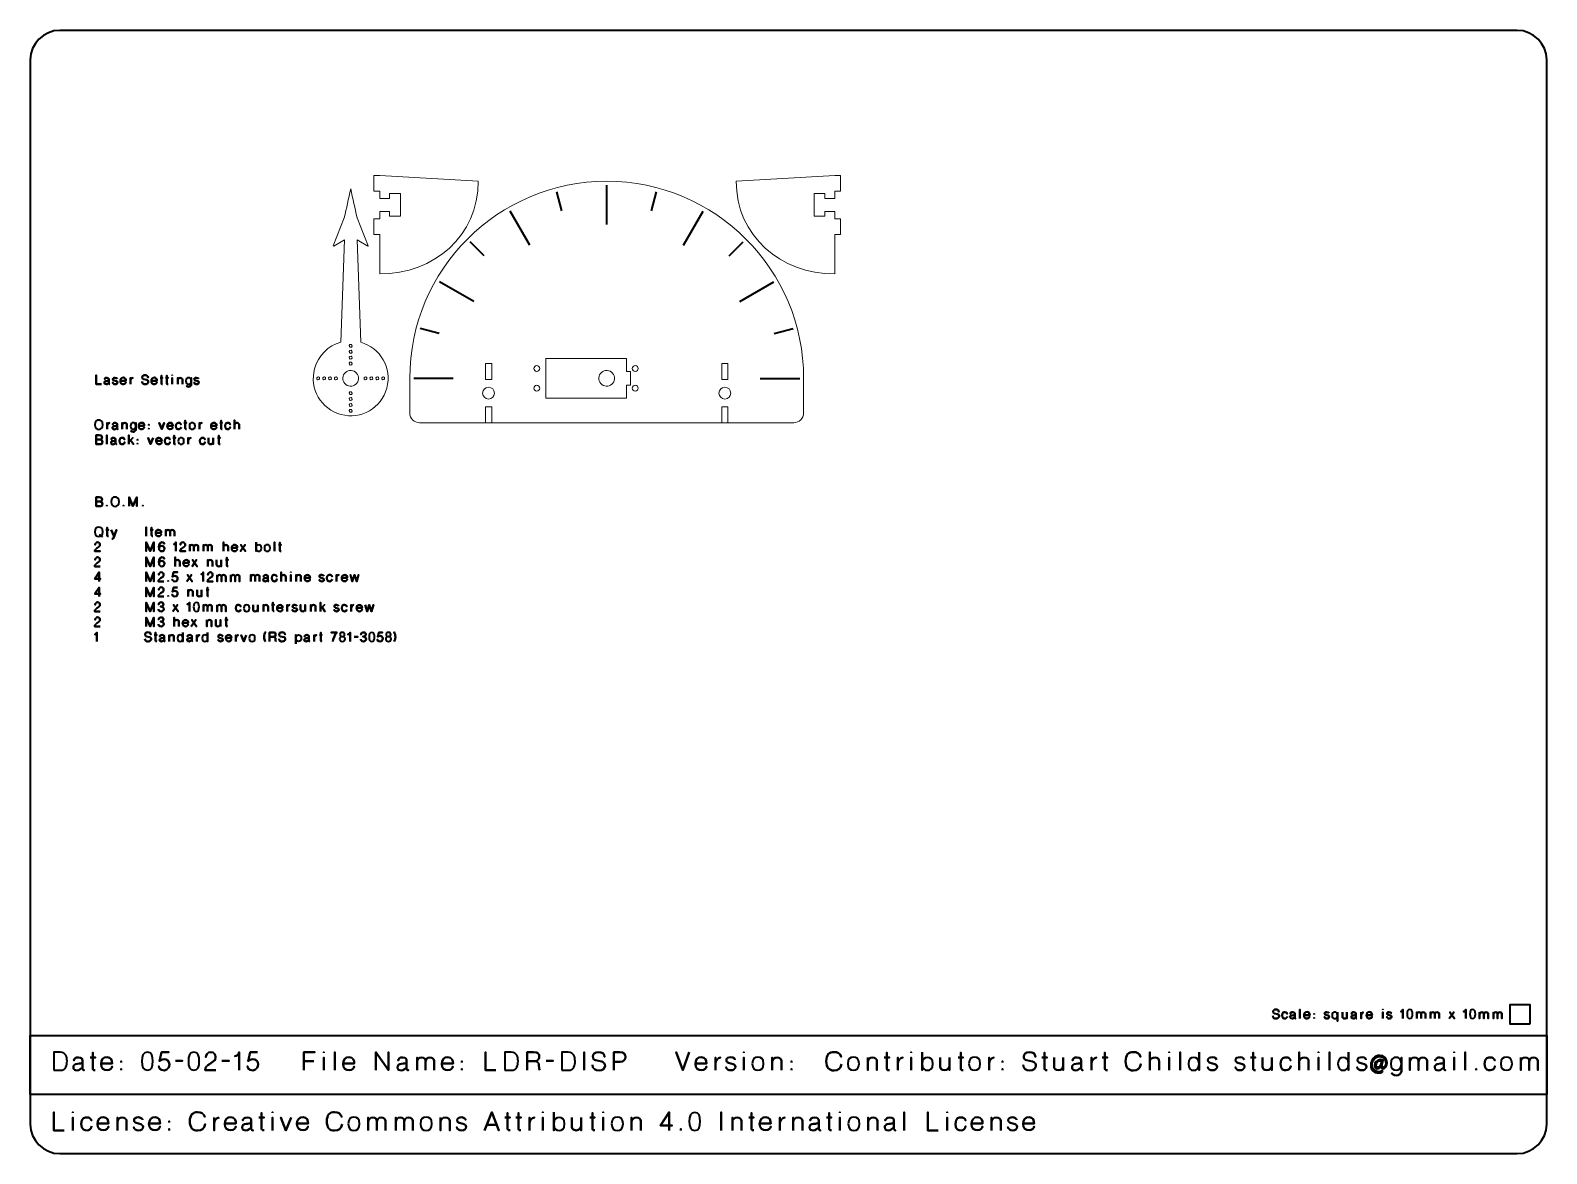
# Model space of a CAD drawing. Header units: inches. Extents: x 15 to 785, y -585 to -15.
import ezdxf

# ---------------------------------------------------------------- set-up
doc = ezdxf.new("R2010")
doc.units = ezdxf.units.IN
doc.header["$MEASUREMENT"] = 0
doc.layers.add('Layer 1', color=7, linetype='Continuous')

# ---------------------------------------------------------------- blocks, each defined once
blk = doc.blocks.new('block 2')
at = {"layer": 'Layer 1', "color": 250, "lineweight": 35}
blk.add_lwpolyline([(785, -555), (15, -555), (15, -525), (785, -525), (785, -555)], dxfattribs=at)
blk.add_open_spline([(785, -570), (785, -578.28), (778.28, -585), (770, -585), (770, -585), (30, -585), (30, -585), (21.72, -585), (15, -578.28), (15, -570), (15, -570), (15, -30), (15, -30), (15, -21.72), (21.72, -15), (30, -15), (30, -15), (770, -15), (770, -15), (778.28, -15), (785, -21.72), (785, -30), (785, -30), (785, -570), (785, -570)], degree=3, knots=[0, 0, 0, 0, 1, 1, 1, 2, 2, 2, 3, 3, 3, 4, 4, 4, 5, 5, 5, 6, 6, 6, 7, 7, 7, 8, 8, 8, 8], dxfattribs=at)
blk = doc.blocks.new('block 3')
at = {"layer": 'Layer 1', "color": 30, "lineweight": 35}
for points, knots in [([(26.86, -542.71), (26.86, -542.71), (26.86, -533.55), (26.86, -533.55), (26.86, -533.55), (30.16, -533.55), (30.16, -533.55), (33.19, -533.55), (33.55, -536.09), (33.63, -537.99), (33.71, -539.9), (33.06, -542.71), (30.16, -542.71), (30.16, -542.71), (26.86, -542.71), (26.86, -542.71)], [0, 0, 0, 0, 1, 1, 1, 2, 2, 2, 3, 3, 3, 4, 4, 4, 5, 5, 5, 5]), ([(26.86, -542.71), (26.86, -542.71), (26.86, -533.55), (26.86, -533.55), (26.86, -533.55), (30.16, -533.55), (30.16, -533.55), (33.19, -533.55), (33.55, -536.09), (33.63, -537.99), (33.71, -539.9), (33.06, -542.71), (30.16, -542.71), (30.16, -542.71), (26.86, -542.71), (26.86, -542.71)], [0, 0, 0, 0, 1, 1, 1, 2, 2, 2, 3, 3, 3, 4, 4, 4, 5, 5, 5, 5]), ([(38.74, -542.78), (37.68, -542.74), (36.84, -542.41), (36.84, -541.25), (36.84, -540.06), (37.56, -539.57), (38.9, -539.44), (40.23, -539.32), (40.83, -539.11), (41.47, -538.93), (40.83, -539.11), (40.23, -539.32), (38.9, -539.44), (37.56, -539.57), (36.84, -540.06), (36.84, -541.25), (36.84, -542.41), (37.68, -542.74), (38.74, -542.78), (39.78, -542.82), (41.09, -541.59), (41.47, -541.04), (41.09, -541.59), (39.78, -542.82), (38.74, -542.78)], [0, 0, 0, 0, 1, 1, 1, 2, 2, 2, 3, 3, 3, 4, 4, 4, 5, 5, 5, 6, 6, 6, 7, 7, 7, 8, 8, 8, 8]), ([(41.47, -541.88), (41.47, -541.88), (41.47, -537.7), (41.47, -537.7), (41.47, -537.17), (41.2, -536.15), (39.49, -536.15), (37.77, -536.15), (37.14, -536.93), (37.14, -537.73), (37.14, -536.93), (37.77, -536.15), (39.49, -536.15), (41.2, -536.15), (41.47, -537.17), (41.47, -537.7), (41.47, -537.7), (41.47, -541.88), (41.47, -541.88), (41.47, -542.64), (42.37, -542.71), (42.37, -542.71), (42.37, -542.71), (41.47, -542.64), (41.47, -541.88)], [0, 0, 0, 0, 1, 1, 1, 2, 2, 2, 3, 3, 3, 4, 4, 4, 5, 5, 5, 6, 6, 6, 7, 7, 7, 8, 8, 8, 8]), ([(45.38, -536.13), (45.38, -536.13), (48.03, -536.13), (48.03, -536.13), (48.03, -536.13), (45.38, -536.13), (45.38, -536.13)], [0, 0, 0, 0, 1, 1, 1, 2, 2, 2, 2]), ([(48.01, -542.64), (47.38, -542.68), (46.71, -542.71), (46.71, -541.85), (46.71, -540.99), (46.71, -533.73), (46.71, -533.73), (46.71, -533.73), (46.71, -540.99), (46.71, -541.85), (46.71, -542.71), (47.38, -542.68), (48.01, -542.64)], [0, 0, 0, 0, 1, 1, 1, 2, 2, 2, 3, 3, 3, 4, 4, 4, 4]), ([(50.9, -539.23), (50.9, -539.23), (56.58, -539.23), (56.58, -539.23), (56.58, -537.82), (56.02, -536.01), (54, -536.01), (51.99, -536.01), (50.89, -537.38), (50.89, -539.48), (50.89, -541.59), (52.31, -542.71), (54, -542.65), (55.7, -542.6), (56.44, -541.28), (56.53, -540.81), (56.44, -541.28), (55.7, -542.6), (54, -542.65), (52.31, -542.71), (50.89, -541.59), (50.89, -539.48), (50.89, -537.38), (51.99, -536.01), (54, -536.01), (56.02, -536.01), (56.58, -537.82), (56.58, -539.23), (56.58, -539.23), (50.9, -539.23), (50.9, -539.23)], [0, 0, 0, 0, 1, 1, 1, 2, 2, 2, 3, 3, 3, 4, 4, 4, 5, 5, 5, 6, 6, 6, 7, 7, 7, 8, 8, 8, 9, 9, 9, 10, 10, 10, 10]), ([(61.09, -538.69), (61.09, -538.69), (61.09, -537.99), (61.09, -537.99), (61.09, -537.99), (61.09, -538.69), (61.09, -538.69)], [0, 0, 0, 0, 1, 1, 1, 2, 2, 2, 2]), ([(71.67, -538.13), (71.67, -535.62), (72.2, -533.56), (74.44, -533.56), (76.67, -533.56), (77.2, -535.62), (77.2, -538.13), (77.2, -540.66), (76.67, -542.71), (74.44, -542.71), (72.2, -542.71), (71.67, -540.66), (71.67, -538.13)], [0, 0, 0, 0, 1, 1, 1, 2, 2, 2, 3, 3, 3, 4, 4, 4, 4]), ([(71.67, -538.13), (71.67, -535.62), (72.2, -533.56), (74.44, -533.56), (76.67, -533.56), (77.2, -535.62), (77.2, -538.13), (77.2, -540.66), (76.67, -542.71), (74.44, -542.71), (72.2, -542.71), (71.67, -540.66), (71.67, -538.13)], [0, 0, 0, 0, 1, 1, 1, 2, 2, 2, 3, 3, 3, 4, 4, 4, 4]), ([(81.55, -533.55), (81.55, -533.55), (80.53, -538.1), (80.53, -538.1), (81.26, -537.49), (81.71, -537.12), (82.97, -537.12), (84.23, -537.12), (85.65, -537.97), (85.65, -539.75), (85.65, -540.52), (85.23, -542.74), (82.94, -542.74), (80.67, -542.74), (80.37, -541.44), (80.21, -540.69), (80.37, -541.44), (80.67, -542.74), (82.94, -542.74), (85.23, -542.74), (85.65, -540.52), (85.65, -539.75), (85.65, -537.97), (84.23, -537.12), (82.97, -537.12), (81.71, -537.12), (81.26, -537.49), (80.53, -538.1), (80.53, -538.1), (81.55, -533.55), (81.55, -533.55), (81.55, -533.55), (85.36, -533.55), (85.36, -533.55), (85.36, -533.55), (81.55, -533.55), (81.55, -533.55)], [0, 0, 0, 0, 1, 1, 1, 2, 2, 2, 3, 3, 3, 4, 4, 4, 5, 5, 5, 6, 6, 6, 7, 7, 7, 8, 8, 8, 9, 9, 9, 10, 10, 10, 11, 11, 11, 12, 12, 12, 12]), ([(88.65, -537.92), (88.65, -537.92), (92.34, -537.92), (92.34, -537.92), (92.34, -537.92), (88.65, -537.92), (88.65, -537.92)], [0, 0, 0, 0, 1, 1, 1, 2, 2, 2, 2]), ([(95.25, -538.13), (95.25, -535.62), (95.78, -533.56), (98.02, -533.56), (100.25, -533.56), (100.79, -535.62), (100.79, -538.13), (100.79, -540.66), (100.25, -542.71), (98.02, -542.71), (95.78, -542.71), (95.25, -540.66), (95.25, -538.13)], [0, 0, 0, 0, 1, 1, 1, 2, 2, 2, 3, 3, 3, 4, 4, 4, 4]), ([(95.25, -538.13), (95.25, -535.62), (95.78, -533.56), (98.02, -533.56), (100.25, -533.56), (100.79, -535.62), (100.79, -538.13), (100.79, -540.66), (100.25, -542.71), (98.02, -542.71), (95.78, -542.71), (95.25, -540.66), (95.25, -538.13)], [0, 0, 0, 0, 1, 1, 1, 2, 2, 2, 3, 3, 3, 4, 4, 4, 4]), ([(109.25, -542.71), (109.25, -542.71), (103.8, -542.71), (103.8, -542.71), (103.85, -540.85), (104.84, -540.25), (105.92, -539.54), (105.92, -539.54), (108.09, -538.1), (108.09, -538.1), (108.99, -537.47), (108.98, -536.58), (108.98, -535.73), (108.98, -534.87), (108.45, -533.47), (106.64, -533.47), (104.83, -533.47), (104.15, -534.82), (104.15, -536.09), (104.15, -534.82), (104.83, -533.47), (106.64, -533.47), (108.45, -533.47), (108.98, -534.87), (108.98, -535.73), (108.98, -536.58), (108.99, -537.47), (108.09, -538.1), (108.09, -538.1), (105.92, -539.54), (105.92, -539.54), (104.84, -540.25), (103.85, -540.85), (103.8, -542.71), (103.8, -542.71), (109.25, -542.71), (109.25, -542.71)], [0, 0, 0, 0, 1, 1, 1, 2, 2, 2, 3, 3, 3, 4, 4, 4, 5, 5, 5, 6, 6, 6, 7, 7, 7, 8, 8, 8, 9, 9, 9, 10, 10, 10, 11, 11, 11, 12, 12, 12, 12]), ([(112.24, -537.92), (112.24, -537.92), (115.94, -537.92), (115.94, -537.92), (115.94, -537.92), (112.24, -537.92), (112.24, -537.92)], [0, 0, 0, 0, 1, 1, 1, 2, 2, 2, 2]), ([(121.01, -542.71), (121.01, -542.71), (121.01, -533.55), (121.01, -533.55), (121.01, -535.11), (119.49, -535.48), (118.85, -535.53), (119.49, -535.48), (121.01, -535.11), (121.01, -533.55), (121.01, -533.55), (121.01, -542.71), (121.01, -542.71)], [0, 0, 0, 0, 1, 1, 1, 2, 2, 2, 3, 3, 3, 4, 4, 4, 4]), ([(130.42, -533.55), (130.42, -533.55), (126.61, -533.55), (126.61, -533.55), (126.61, -533.55), (125.59, -538.1), (125.59, -538.1), (126.31, -537.49), (126.77, -537.12), (128.03, -537.12), (129.29, -537.12), (130.71, -537.97), (130.71, -539.75), (130.71, -540.52), (130.29, -542.74), (128, -542.74), (125.73, -542.74), (125.43, -541.44), (125.27, -540.69), (125.43, -541.44), (125.73, -542.74), (128, -542.74), (130.29, -542.74), (130.71, -540.52), (130.71, -539.75), (130.71, -537.97), (129.29, -537.12), (128.03, -537.12), (126.77, -537.12), (126.31, -537.49), (125.59, -538.1), (125.59, -538.1), (126.61, -533.55), (126.61, -533.55), (126.61, -533.55), (130.42, -533.55), (130.42, -533.55)], [0, 0, 0, 0, 1, 1, 1, 2, 2, 2, 3, 3, 3, 4, 4, 4, 5, 5, 5, 6, 6, 6, 7, 7, 7, 8, 8, 8, 9, 9, 9, 10, 10, 10, 11, 11, 11, 12, 12, 12, 12]), ([(153.86, -542.71), (153.86, -542.71), (153.86, -533.55), (153.86, -533.55), (153.86, -533.55), (159.54, -533.55), (159.54, -533.55), (159.54, -533.55), (153.86, -533.55), (153.86, -533.55), (153.86, -533.55), (153.86, -542.71), (153.86, -542.71)], [0, 0, 0, 0, 1, 1, 1, 2, 2, 2, 3, 3, 3, 4, 4, 4, 4]), ([(159.02, -537.99), (159.02, -537.99), (153.86, -537.99), (153.86, -537.99), (153.86, -537.99), (159.02, -537.99), (159.02, -537.99)], [0, 0, 0, 0, 1, 1, 1, 2, 2, 2, 2]), ([(164.01, -533.77), (164.01, -533.77), (164.01, -533.54), (164.01, -533.54), (164.01, -533.54), (164.01, -533.77), (164.01, -533.77)], [0, 0, 0, 0, 1, 1, 1, 2, 2, 2, 2]), ([(164.01, -542.69), (164.01, -542.69), (164.01, -536.18), (164.01, -536.18), (164.01, -536.18), (164.01, -542.72), (164.01, -542.69)], [0, 0, 0, 0, 1, 1, 1, 2, 2, 2, 2]), ([(169.61, -542.71), (169.61, -542.71), (169.61, -533.55), (169.61, -533.55), (169.61, -533.55), (169.61, -542.71), (169.61, -542.71)], [0, 0, 0, 0, 1, 1, 1, 2, 2, 2, 2]), ([(173.85, -539.23), (173.85, -539.23), (179.53, -539.23), (179.53, -539.23), (179.53, -537.82), (178.97, -536.01), (176.95, -536.01), (174.94, -536.01), (173.84, -537.38), (173.84, -539.48), (173.84, -541.59), (175.26, -542.71), (176.95, -542.65), (178.65, -542.6), (179.39, -541.28), (179.48, -540.81), (179.39, -541.28), (178.65, -542.6), (176.95, -542.65), (175.26, -542.71), (173.84, -541.59), (173.84, -539.48), (173.84, -537.38), (174.94, -536.01), (176.95, -536.01), (178.97, -536.01), (179.53, -537.82), (179.53, -539.23), (179.53, -539.23), (173.85, -539.23), (173.85, -539.23)], [0, 0, 0, 0, 1, 1, 1, 2, 2, 2, 3, 3, 3, 4, 4, 4, 5, 5, 5, 6, 6, 6, 7, 7, 7, 8, 8, 8, 9, 9, 9, 10, 10, 10, 10]), ([(190.39, -542.71), (190.39, -542.71), (190.39, -533.55), (190.39, -533.55), (190.39, -533.55), (196.91, -542.71), (196.91, -542.71), (196.91, -542.71), (196.91, -533.55), (196.91, -533.55), (196.91, -533.55), (196.91, -542.71), (196.91, -542.71), (196.91, -542.71), (190.39, -533.55), (190.39, -533.55), (190.39, -533.55), (190.39, -542.71), (190.39, -542.71)], [0, 0, 0, 0, 1, 1, 1, 2, 2, 2, 3, 3, 3, 4, 4, 4, 5, 5, 5, 6, 6, 6, 6]), ([(203.37, -542.78), (202.31, -542.74), (201.47, -542.41), (201.47, -541.25), (201.47, -540.06), (202.18, -539.57), (203.53, -539.44), (204.86, -539.32), (205.46, -539.11), (206.1, -538.93), (205.46, -539.11), (204.86, -539.32), (203.53, -539.44), (202.18, -539.57), (201.47, -540.06), (201.47, -541.25), (201.47, -542.41), (202.31, -542.74), (203.37, -542.78), (204.41, -542.82), (205.71, -541.59), (206.1, -541.04), (205.71, -541.59), (204.41, -542.82), (203.37, -542.78)], [0, 0, 0, 0, 1, 1, 1, 2, 2, 2, 3, 3, 3, 4, 4, 4, 5, 5, 5, 6, 6, 6, 7, 7, 7, 8, 8, 8, 8]), ([(206.1, -541.88), (206.1, -541.88), (206.1, -537.7), (206.1, -537.7), (206.1, -537.17), (205.83, -536.15), (204.11, -536.15), (202.4, -536.15), (201.77, -536.93), (201.77, -537.73), (201.77, -536.93), (202.4, -536.15), (204.11, -536.15), (205.83, -536.15), (206.1, -537.17), (206.1, -537.7), (206.1, -537.7), (206.1, -541.88), (206.1, -541.88), (206.1, -542.64), (207, -542.71), (207, -542.71), (207, -542.71), (206.1, -542.64), (206.1, -541.88)], [0, 0, 0, 0, 1, 1, 1, 2, 2, 2, 3, 3, 3, 4, 4, 4, 5, 5, 5, 6, 6, 6, 7, 7, 7, 8, 8, 8, 8]), ([(215.71, -542.71), (215.71, -542.71), (215.71, -538.46), (215.71, -537.88), (215.71, -537.3), (215.33, -536.2), (213.72, -536.19), (212.1, -536.18), (211.38, -537.44), (211.38, -538.6), (211.38, -537.44), (212.1, -536.18), (213.72, -536.19), (215.33, -536.2), (215.71, -537.3), (215.71, -537.88), (215.71, -538.46), (215.71, -542.71), (215.71, -542.71)], [0, 0, 0, 0, 1, 1, 1, 2, 2, 2, 3, 3, 3, 4, 4, 4, 5, 5, 5, 6, 6, 6, 6]), ([(211.38, -542.71), (211.38, -542.71), (211.38, -536.19), (211.38, -536.19), (211.38, -536.19), (211.38, -542.71), (211.38, -542.71)], [0, 0, 0, 0, 1, 1, 1, 2, 2, 2, 2]), ([(220.08, -542.71), (220.08, -542.71), (220.08, -538.46), (220.08, -537.88), (220.08, -537.3), (219.52, -536.2), (217.91, -536.19), (216.29, -536.18), (215.71, -537.44), (215.71, -538.6), (215.71, -537.44), (216.29, -536.18), (217.91, -536.19), (219.52, -536.2), (220.08, -537.3), (220.08, -537.88), (220.08, -538.46), (220.08, -542.71), (220.08, -542.71)], [0, 0, 0, 0, 1, 1, 1, 2, 2, 2, 3, 3, 3, 4, 4, 4, 5, 5, 5, 6, 6, 6, 6]), ([(223.96, -539.23), (223.96, -539.23), (229.64, -539.23), (229.64, -539.23), (229.64, -537.82), (229.08, -536.01), (227.06, -536.01), (225.06, -536.01), (223.95, -537.38), (223.95, -539.48), (223.95, -541.59), (225.37, -542.71), (227.06, -542.65), (228.77, -542.6), (229.5, -541.28), (229.59, -540.81), (229.5, -541.28), (228.77, -542.6), (227.06, -542.65), (225.37, -542.71), (223.95, -541.59), (223.95, -539.48), (223.95, -537.38), (225.06, -536.01), (227.06, -536.01), (229.08, -536.01), (229.64, -537.82), (229.64, -539.23), (229.64, -539.23), (223.96, -539.23), (223.96, -539.23)], [0, 0, 0, 0, 1, 1, 1, 2, 2, 2, 3, 3, 3, 4, 4, 4, 5, 5, 5, 6, 6, 6, 7, 7, 7, 8, 8, 8, 9, 9, 9, 10, 10, 10, 10]), ([(234.15, -538.69), (234.15, -538.69), (234.15, -537.99), (234.15, -537.99), (234.15, -537.99), (234.15, -538.69), (234.15, -538.69)], [0, 0, 0, 0, 1, 1, 1, 2, 2, 2, 2]), ([(251.45, -542.71), (251.45, -542.71), (246.1, -542.71), (246.1, -542.71), (246.1, -542.71), (246.1, -533.55), (246.1, -533.55), (246.1, -533.55), (246.1, -542.71), (246.1, -542.71), (246.1, -542.71), (251.45, -542.71), (251.45, -542.71)], [0, 0, 0, 0, 1, 1, 1, 2, 2, 2, 3, 3, 3, 4, 4, 4, 4]), ([(255.88, -542.71), (255.88, -542.71), (255.88, -533.55), (255.88, -533.55), (255.88, -533.55), (259.18, -533.55), (259.18, -533.55), (262.2, -533.55), (262.57, -536.09), (262.65, -537.99), (262.72, -539.9), (262.08, -542.71), (259.18, -542.71), (259.18, -542.71), (255.88, -542.71), (255.88, -542.71)], [0, 0, 0, 0, 1, 1, 1, 2, 2, 2, 3, 3, 3, 4, 4, 4, 5, 5, 5, 5]), ([(255.88, -542.71), (255.88, -542.71), (255.88, -533.55), (255.88, -533.55), (255.88, -533.55), (259.18, -533.55), (259.18, -533.55), (262.2, -533.55), (262.57, -536.09), (262.65, -537.99), (262.72, -539.9), (262.08, -542.71), (259.18, -542.71), (259.18, -542.71), (255.88, -542.71), (255.88, -542.71)], [0, 0, 0, 0, 1, 1, 1, 2, 2, 2, 3, 3, 3, 4, 4, 4, 5, 5, 5, 5]), ([(267.23, -542.71), (267.23, -542.71), (267.23, -533.55), (267.23, -533.55), (267.23, -533.55), (270.57, -533.55), (270.57, -533.55), (272.91, -533.55), (273.41, -534.35), (273.47, -535.58), (273.52, -536.81), (272.9, -538.03), (270.83, -538.03), (270.83, -538.03), (267.23, -538.03), (267.23, -538.03), (267.23, -538.03), (270.83, -538.03), (270.83, -538.03), (272.86, -538.03), (273.52, -536.81), (273.47, -535.58), (273.41, -534.35), (272.86, -533.55), (270.57, -533.55), (270.57, -533.55), (267.23, -533.55), (267.23, -533.55), (267.23, -533.55), (267.23, -542.71), (267.23, -542.71)], [0, 0, 0, 0, 1, 1, 1, 2, 2, 2, 3, 3, 3, 4, 4, 4, 5, 5, 5, 6, 6, 6, 7, 7, 7, 8, 8, 8, 9, 9, 9, 10, 10, 10, 10]), ([(273.75, -542.71), (273.49, -542.53), (273.43, -542.17), (273.43, -542.02), (273.43, -542.02), (273.2, -539.71), (273.2, -539.71), (273.13, -538.72), (272.41, -538.03), (271, -538.03), (272.41, -538.03), (273.13, -538.72), (273.2, -539.71), (273.2, -539.71), (273.43, -542.02), (273.43, -542.02), (273.43, -542.17), (273.49, -542.53), (273.75, -542.71)], [0, 0, 0, 0, 1, 1, 1, 2, 2, 2, 3, 3, 3, 4, 4, 4, 5, 5, 5, 6, 6, 6, 6]), ([(276.87, -537.92), (276.87, -537.92), (280.57, -537.92), (280.57, -537.92), (280.57, -537.92), (276.87, -537.92), (276.87, -537.92)], [0, 0, 0, 0, 1, 1, 1, 2, 2, 2, 2]), ([(284.85, -542.71), (284.85, -542.71), (284.85, -533.55), (284.85, -533.55), (284.85, -533.55), (288.15, -533.55), (288.15, -533.55), (291.17, -533.55), (291.54, -536.09), (291.62, -537.99), (291.69, -539.9), (291.04, -542.71), (288.15, -542.71), (288.15, -542.71), (284.85, -542.71), (284.85, -542.71)], [0, 0, 0, 0, 1, 1, 1, 2, 2, 2, 3, 3, 3, 4, 4, 4, 5, 5, 5, 5]), ([(284.85, -542.71), (284.85, -542.71), (284.85, -533.55), (284.85, -533.55), (284.85, -533.55), (288.15, -533.55), (288.15, -533.55), (291.17, -533.55), (291.54, -536.09), (291.62, -537.99), (291.69, -539.9), (291.04, -542.71), (288.15, -542.71), (288.15, -542.71), (284.85, -542.71), (284.85, -542.71)], [0, 0, 0, 0, 1, 1, 1, 2, 2, 2, 3, 3, 3, 4, 4, 4, 5, 5, 5, 5]), ([(296.2, -542.71), (296.2, -542.71), (296.2, -533.55), (296.2, -533.55), (296.2, -533.55), (296.2, -542.71), (296.2, -542.71)], [0, 0, 0, 0, 1, 1, 1, 2, 2, 2, 2]), ([(300.43, -539.94), (300.43, -541.97), (301.98, -542.78), (303.8, -542.78), (305.64, -542.78), (306.79, -541.63), (306.83, -540.5), (306.87, -539.38), (306.3, -538.49), (305.17, -538.25), (305.17, -538.25), (302.06, -537.58), (302.06, -537.58), (301.18, -537.38), (300.66, -536.88), (300.66, -535.68), (300.66, -534.49), (301.66, -533.46), (303.49, -533.46), (305.32, -533.46), (306.65, -534.32), (306.6, -535.84), (306.65, -534.32), (305.32, -533.46), (303.49, -533.46), (301.66, -533.46), (300.66, -534.49), (300.66, -535.68), (300.66, -536.88), (301.16, -537.37), (302.06, -537.58), (302.06, -537.58), (305.17, -538.25), (305.17, -538.25), (306.32, -538.49), (306.87, -539.38), (306.83, -540.5), (306.79, -541.63), (305.64, -542.78), (303.8, -542.78), (301.98, -542.78), (300.43, -541.97), (300.43, -539.94)], [0, 0, 0, 0, 1, 1, 1, 2, 2, 2, 3, 3, 3, 4, 4, 4, 5, 5, 5, 6, 6, 6, 7, 7, 7, 8, 8, 8, 9, 9, 9, 10, 10, 10, 11, 11, 11, 12, 12, 12, 13, 13, 13, 14, 14, 14, 14]), ([(311.29, -542.71), (311.29, -542.71), (311.29, -533.55), (311.29, -533.55), (311.29, -533.55), (314.21, -533.55), (314.21, -533.55), (316.56, -533.55), (317.09, -534.67), (317.16, -535.9), (317.21, -537.13), (316.55, -538.41), (314.45, -538.41), (314.45, -538.41), (311.29, -538.41), (311.29, -538.41), (311.29, -538.41), (314.45, -538.41), (314.45, -538.41), (316.51, -538.41), (317.21, -537.13), (317.16, -535.9), (317.09, -534.67), (316.53, -533.55), (314.21, -533.55), (314.21, -533.55), (311.29, -533.55), (311.29, -533.55), (311.29, -533.55), (311.29, -542.71), (311.29, -542.71)], [0, 0, 0, 0, 1, 1, 1, 2, 2, 2, 3, 3, 3, 4, 4, 4, 5, 5, 5, 6, 6, 6, 7, 7, 7, 8, 8, 8, 9, 9, 9, 10, 10, 10, 10]), ([(349.64, -533.55), (349.64, -533.55), (346.32, -542.71), (346.32, -542.71), (346.32, -542.71), (342.99, -533.55), (342.99, -533.55), (342.99, -533.55), (346.32, -542.71), (346.32, -542.71), (346.32, -542.71), (349.64, -533.55), (349.64, -533.55)], [0, 0, 0, 0, 1, 1, 1, 2, 2, 2, 3, 3, 3, 4, 4, 4, 4]), ([(352.72, -539.23), (352.72, -539.23), (358.39, -539.23), (358.39, -539.23), (358.39, -537.82), (357.84, -536.01), (355.82, -536.01), (353.81, -536.01), (352.71, -537.38), (352.71, -539.48), (352.71, -541.59), (354.13, -542.71), (355.82, -542.65), (357.52, -542.6), (358.26, -541.28), (358.34, -540.81), (358.26, -541.28), (357.52, -542.6), (355.82, -542.65), (354.13, -542.71), (352.71, -541.59), (352.71, -539.48), (352.71, -537.38), (353.81, -536.01), (355.82, -536.01), (357.84, -536.01), (358.39, -537.82), (358.39, -539.23), (358.39, -539.23), (352.72, -539.23), (352.72, -539.23)], [0, 0, 0, 0, 1, 1, 1, 2, 2, 2, 3, 3, 3, 4, 4, 4, 5, 5, 5, 6, 6, 6, 7, 7, 7, 8, 8, 8, 9, 9, 9, 10, 10, 10, 10]), ([(362.94, -539.38), (362.9, -537.92), (364.25, -536.18), (365.43, -536.19), (364.25, -536.18), (362.9, -537.92), (362.94, -539.38)], [0, 0, 0, 0, 1, 1, 1, 2, 2, 2, 2]), ([(362.94, -542.71), (362.94, -542.71), (362.94, -536.19), (362.94, -536.19), (362.94, -536.19), (362.94, -542.71), (362.94, -542.71)], [0, 0, 0, 0, 1, 1, 1, 2, 2, 2, 2]), ([(372.77, -537.36), (372.8, -537.04), (372.38, -536.15), (370.78, -536.09), (369.18, -536.05), (368.44, -536.56), (368.44, -537.54), (368.44, -538.53), (369.27, -538.83), (369.57, -538.92), (369.57, -538.92), (371.97, -539.63), (371.97, -539.63), (372.29, -539.71), (373.05, -540.05), (373.05, -540.99), (373.05, -541.93), (372.05, -542.71), (370.78, -542.71), (369.51, -542.71), (368.35, -542.03), (368.35, -541.04), (368.35, -542.03), (369.51, -542.71), (370.78, -542.71), (372.05, -542.71), (373.05, -541.93), (373.05, -540.99), (373.05, -540.05), (372.29, -539.71), (371.97, -539.63), (371.97, -539.63), (369.57, -538.92), (369.57, -538.92), (369.27, -538.83), (368.44, -538.53), (368.44, -537.54), (368.44, -536.56), (369.18, -536.05), (370.78, -536.09), (372.38, -536.15), (372.8, -537.04), (372.77, -537.36)], [0, 0, 0, 0, 1, 1, 1, 2, 2, 2, 3, 3, 3, 4, 4, 4, 5, 5, 5, 6, 6, 6, 7, 7, 7, 8, 8, 8, 9, 9, 9, 10, 10, 10, 11, 11, 11, 12, 12, 12, 13, 13, 13, 14, 14, 14, 14]), ([(377.39, -533.77), (377.39, -533.77), (377.39, -533.54), (377.39, -533.54), (377.39, -533.54), (377.39, -533.77), (377.39, -533.77)], [0, 0, 0, 0, 1, 1, 1, 2, 2, 2, 2]), ([(377.39, -542.69), (377.39, -542.69), (377.39, -536.18), (377.39, -536.18), (377.39, -536.18), (377.39, -542.72), (377.39, -542.69)], [0, 0, 0, 0, 1, 1, 1, 2, 2, 2, 2]), ([(381.62, -539.38), (381.62, -536.81), (382.93, -536.06), (384.51, -536.06), (386.09, -536.06), (387.39, -536.81), (387.39, -539.38), (387.39, -541.96), (386.09, -542.71), (384.51, -542.71), (382.93, -542.71), (381.62, -541.96), (381.62, -539.38)], [0, 0, 0, 0, 1, 1, 1, 2, 2, 2, 3, 3, 3, 4, 4, 4, 4]), ([(381.62, -539.38), (381.62, -536.81), (382.93, -536.06), (384.51, -536.06), (386.09, -536.06), (387.39, -536.81), (387.39, -539.38), (387.39, -541.96), (386.09, -542.71), (384.51, -542.71), (382.93, -542.71), (381.62, -541.96), (381.62, -539.38)], [0, 0, 0, 0, 1, 1, 1, 2, 2, 2, 3, 3, 3, 4, 4, 4, 4]), ([(396.46, -542.71), (396.46, -542.71), (396.46, -538.46), (396.46, -537.88), (396.46, -537.3), (395.87, -536.2), (394.26, -536.19), (392.63, -536.18), (391.78, -537.44), (391.78, -538.6), (391.78, -537.44), (392.63, -536.18), (394.26, -536.19), (395.87, -536.2), (396.46, -537.3), (396.46, -537.88), (396.46, -538.46), (396.46, -542.71), (396.46, -542.71)], [0, 0, 0, 0, 1, 1, 1, 2, 2, 2, 3, 3, 3, 4, 4, 4, 5, 5, 5, 6, 6, 6, 6]), ([(391.78, -542.71), (391.78, -542.71), (391.78, -536.19), (391.78, -536.19), (391.78, -536.19), (391.78, -542.71), (391.78, -542.71)], [0, 0, 0, 0, 1, 1, 1, 2, 2, 2, 2]), ([(401.5, -538.69), (401.5, -538.69), (401.5, -537.99), (401.5, -537.99), (401.5, -537.99), (401.5, -538.69), (401.5, -538.69)], [0, 0, 0, 0, 1, 1, 1, 2, 2, 2, 2]), ([(426.96, -539.63), (426.56, -541.82), (425.23, -542.81), (423.15, -542.81), (420.63, -542.81), (419.19, -541.37), (419.19, -538.12), (419.19, -534.88), (420.63, -533.44), (423.15, -533.44), (424.96, -533.44), (426.2, -534.18), (426.76, -535.81), (426.2, -534.18), (424.96, -533.44), (423.15, -533.44), (420.63, -533.44), (419.19, -534.88), (419.19, -538.12), (419.19, -541.37), (420.63, -542.81), (423.15, -542.81), (425.23, -542.81), (426.56, -541.82), (426.96, -539.63)], [0, 0, 0, 0, 1, 1, 1, 2, 2, 2, 3, 3, 3, 4, 4, 4, 5, 5, 5, 6, 6, 6, 7, 7, 7, 8, 8, 8, 8]), ([(430.09, -539.38), (430.09, -536.81), (431.39, -536.06), (432.97, -536.06), (434.56, -536.06), (435.85, -536.81), (435.85, -539.38), (435.85, -541.96), (434.56, -542.71), (432.97, -542.71), (431.39, -542.71), (430.09, -541.96), (430.09, -539.38)], [0, 0, 0, 0, 1, 1, 1, 2, 2, 2, 3, 3, 3, 4, 4, 4, 4]), ([(430.09, -539.38), (430.09, -536.81), (431.39, -536.06), (432.97, -536.06), (434.56, -536.06), (435.85, -536.81), (435.85, -539.38), (435.85, -541.96), (434.56, -542.71), (432.97, -542.71), (431.39, -542.71), (430.09, -541.96), (430.09, -539.38)], [0, 0, 0, 0, 1, 1, 1, 2, 2, 2, 3, 3, 3, 4, 4, 4, 4]), ([(444.92, -537.88), (444.92, -537.3), (444.33, -536.2), (442.72, -536.19), (441.1, -536.18), (440.25, -537.44), (440.25, -538.6), (440.25, -537.44), (441.1, -536.18), (442.72, -536.19), (444.33, -536.2), (444.92, -537.3), (444.92, -537.88), (444.92, -538.46), (444.92, -542.71), (444.92, -542.71), (444.92, -542.71), (444.92, -538.46), (444.92, -537.88)], [0, 0, 0, 0, 1, 1, 1, 2, 2, 2, 3, 3, 3, 4, 4, 4, 5, 5, 5, 6, 6, 6, 6]), ([(440.25, -536.19), (440.25, -536.19), (440.25, -542.71), (440.25, -542.71), (440.25, -542.71), (440.25, -536.19), (440.25, -536.19)], [0, 0, 0, 0, 1, 1, 1, 2, 2, 2, 2]), ([(448.59, -536.13), (448.59, -536.13), (451.24, -536.13), (451.24, -536.13), (451.24, -536.13), (448.59, -536.13), (448.59, -536.13)], [0, 0, 0, 0, 1, 1, 1, 2, 2, 2, 2]), ([(451.22, -542.64), (450.6, -542.68), (449.92, -542.71), (449.92, -541.85), (449.92, -540.99), (449.92, -533.73), (449.92, -533.73), (449.92, -533.73), (449.92, -540.99), (449.92, -541.85), (449.92, -542.71), (450.6, -542.68), (451.22, -542.64)], [0, 0, 0, 0, 1, 1, 1, 2, 2, 2, 3, 3, 3, 4, 4, 4, 4]), ([(455.51, -539.38), (455.47, -537.92), (456.82, -536.18), (458, -536.19), (456.82, -536.18), (455.47, -537.92), (455.51, -539.38)], [0, 0, 0, 0, 1, 1, 1, 2, 2, 2, 2]), ([(455.51, -542.71), (455.51, -542.71), (455.51, -536.19), (455.51, -536.19), (455.51, -536.19), (455.51, -542.71), (455.51, -542.71)], [0, 0, 0, 0, 1, 1, 1, 2, 2, 2, 2]), ([(462.31, -533.77), (462.31, -533.77), (462.31, -533.54), (462.31, -533.54), (462.31, -533.54), (462.31, -533.77), (462.31, -533.77)], [0, 0, 0, 0, 1, 1, 1, 2, 2, 2, 2]), ([(462.31, -542.69), (462.31, -542.69), (462.31, -536.18), (462.31, -536.18), (462.31, -536.18), (462.31, -542.72), (462.31, -542.69)], [0, 0, 0, 0, 1, 1, 1, 2, 2, 2, 2]), ([(467.91, -533.51), (467.91, -533.51), (467.91, -542.71), (467.91, -542.71), (467.91, -542.71), (467.91, -533.51), (467.91, -533.51)], [0, 0, 0, 0, 1, 1, 1, 2, 2, 2, 2]), ([(470.6, -536.15), (472.08, -536.15), (473.29, -536.88), (473.29, -539.43), (473.29, -541.97), (472.08, -542.71), (470.6, -542.71), (469.11, -542.71), (467.91, -541.97), (467.91, -539.43), (467.91, -536.88), (469.11, -536.15), (470.6, -536.15)], [0, 0, 0, 0, 1, 1, 1, 2, 2, 2, 3, 3, 3, 4, 4, 4, 4]), ([(470.6, -536.15), (472.08, -536.15), (473.29, -536.88), (473.29, -539.43), (473.29, -541.97), (472.08, -542.71), (470.6, -542.71), (469.11, -542.71), (467.91, -541.97), (467.91, -539.43), (467.91, -536.88), (469.11, -536.15), (470.6, -536.15)], [0, 0, 0, 0, 1, 1, 1, 2, 2, 2, 3, 3, 3, 4, 4, 4, 4]), ([(477.01, -536.17), (477.01, -536.17), (477.01, -540.42), (477.01, -541), (477.01, -541.59), (477.6, -542.68), (479.21, -542.69), (480.83, -542.71), (481.7, -541.45), (481.7, -540.28), (481.7, -541.45), (480.83, -542.71), (479.21, -542.69), (477.6, -542.68), (477.01, -541.59), (477.01, -541), (477.01, -540.42), (477.01, -536.17), (477.01, -536.17)], [0, 0, 0, 0, 1, 1, 1, 2, 2, 2, 3, 3, 3, 4, 4, 4, 5, 5, 5, 6, 6, 6, 6]), ([(481.7, -536.17), (481.7, -536.17), (481.7, -542.69), (481.7, -542.69), (481.7, -542.69), (481.7, -536.17), (481.7, -536.17)], [0, 0, 0, 0, 1, 1, 1, 2, 2, 2, 2]), ([(486.13, -536.13), (486.13, -536.13), (488.78, -536.13), (488.78, -536.13), (488.78, -536.13), (486.13, -536.13), (486.13, -536.13)], [0, 0, 0, 0, 1, 1, 1, 2, 2, 2, 2]), ([(488.76, -542.64), (488.14, -542.68), (487.46, -542.71), (487.46, -541.85), (487.46, -540.99), (487.46, -533.73), (487.46, -533.73), (487.46, -533.73), (487.46, -540.99), (487.46, -541.85), (487.46, -542.71), (488.14, -542.68), (488.76, -542.64)], [0, 0, 0, 0, 1, 1, 1, 2, 2, 2, 3, 3, 3, 4, 4, 4, 4]), ([(491.64, -539.38), (491.64, -536.81), (492.95, -536.06), (494.53, -536.06), (496.11, -536.06), (497.41, -536.81), (497.41, -539.38), (497.41, -541.96), (496.11, -542.71), (494.53, -542.71), (492.95, -542.71), (491.64, -541.96), (491.64, -539.38)], [0, 0, 0, 0, 1, 1, 1, 2, 2, 2, 3, 3, 3, 4, 4, 4, 4]), ([(491.64, -539.38), (491.64, -536.81), (492.95, -536.06), (494.53, -536.06), (496.11, -536.06), (497.41, -536.81), (497.41, -539.38), (497.41, -541.96), (496.11, -542.71), (494.53, -542.71), (492.95, -542.71), (491.64, -541.96), (491.64, -539.38)], [0, 0, 0, 0, 1, 1, 1, 2, 2, 2, 3, 3, 3, 4, 4, 4, 4]), ([(501.84, -539.38), (501.8, -537.92), (503.15, -536.18), (504.33, -536.19), (503.15, -536.18), (501.8, -537.92), (501.84, -539.38)], [0, 0, 0, 0, 1, 1, 1, 2, 2, 2, 2]), ([(501.84, -542.71), (501.84, -542.71), (501.84, -536.19), (501.84, -536.19), (501.84, -536.19), (501.84, -542.71), (501.84, -542.71)], [0, 0, 0, 0, 1, 1, 1, 2, 2, 2, 2]), ([(508.62, -538.69), (508.62, -538.69), (508.62, -537.99), (508.62, -537.99), (508.62, -537.99), (508.62, -538.69), (508.62, -538.69)], [0, 0, 0, 0, 1, 1, 1, 2, 2, 2, 2]), ([(519.2, -539.94), (519.2, -541.97), (520.75, -542.78), (522.57, -542.78), (524.41, -542.78), (525.56, -541.63), (525.6, -540.5), (525.64, -539.38), (525.07, -538.49), (523.94, -538.25), (523.94, -538.25), (520.83, -537.58), (520.83, -537.58), (519.95, -537.38), (519.43, -536.88), (519.43, -535.68), (519.43, -534.49), (520.43, -533.46), (522.26, -533.46), (524.09, -533.46), (525.42, -534.32), (525.37, -535.84), (525.42, -534.32), (524.09, -533.46), (522.26, -533.46), (520.43, -533.46), (519.43, -534.49), (519.43, -535.68), (519.43, -536.88), (519.92, -537.37), (520.83, -537.58), (520.83, -537.58), (523.94, -538.25), (523.94, -538.25), (525.09, -538.49), (525.64, -539.38), (525.6, -540.5), (525.56, -541.63), (524.41, -542.78), (522.57, -542.78), (520.75, -542.78), (519.2, -541.97), (519.2, -539.94)], [0, 0, 0, 0, 1, 1, 1, 2, 2, 2, 3, 3, 3, 4, 4, 4, 5, 5, 5, 6, 6, 6, 7, 7, 7, 8, 8, 8, 9, 9, 9, 10, 10, 10, 11, 11, 11, 12, 12, 12, 13, 13, 13, 14, 14, 14, 14]), ([(528.69, -536.13), (528.69, -536.13), (531.34, -536.13), (531.34, -536.13), (531.34, -536.13), (528.69, -536.13), (528.69, -536.13)], [0, 0, 0, 0, 1, 1, 1, 2, 2, 2, 2]), ([(531.32, -542.64), (530.69, -542.68), (530.02, -542.71), (530.02, -541.85), (530.02, -540.99), (530.02, -533.73), (530.02, -533.73), (530.02, -533.73), (530.02, -540.99), (530.02, -541.85), (530.02, -542.71), (530.69, -542.68), (531.32, -542.64)], [0, 0, 0, 0, 1, 1, 1, 2, 2, 2, 3, 3, 3, 4, 4, 4, 4]), ([(534.85, -536.17), (534.85, -536.17), (534.85, -540.42), (534.85, -541), (534.85, -541.59), (535.43, -542.68), (537.04, -542.69), (538.67, -542.71), (539.53, -541.45), (539.53, -540.28), (539.53, -541.45), (538.67, -542.71), (537.04, -542.69), (535.43, -542.68), (534.85, -541.59), (534.85, -541), (534.85, -540.42), (534.85, -536.17), (534.85, -536.17)], [0, 0, 0, 0, 1, 1, 1, 2, 2, 2, 3, 3, 3, 4, 4, 4, 5, 5, 5, 6, 6, 6, 6]), ([(539.53, -536.17), (539.53, -536.17), (539.53, -542.69), (539.53, -542.69), (539.53, -542.69), (539.53, -536.17), (539.53, -536.17)], [0, 0, 0, 0, 1, 1, 1, 2, 2, 2, 2]), ([(545.86, -542.78), (544.8, -542.74), (543.97, -542.41), (543.97, -541.25), (543.97, -540.06), (544.68, -539.57), (546.02, -539.44), (547.36, -539.32), (547.95, -539.11), (548.59, -538.93), (547.95, -539.11), (547.36, -539.32), (546.02, -539.44), (544.68, -539.57), (543.97, -540.06), (543.97, -541.25), (543.97, -542.41), (544.8, -542.74), (545.86, -542.78), (546.9, -542.82), (548.21, -541.59), (548.59, -541.04), (548.21, -541.59), (546.9, -542.82), (545.86, -542.78)], [0, 0, 0, 0, 1, 1, 1, 2, 2, 2, 3, 3, 3, 4, 4, 4, 5, 5, 5, 6, 6, 6, 7, 7, 7, 8, 8, 8, 8]), ([(548.59, -541.88), (548.59, -541.88), (548.59, -537.7), (548.59, -537.7), (548.59, -537.17), (548.32, -536.15), (546.61, -536.15), (544.89, -536.15), (544.26, -536.93), (544.26, -537.73), (544.26, -536.93), (544.89, -536.15), (546.61, -536.15), (548.32, -536.15), (548.59, -537.17), (548.59, -537.7), (548.59, -537.7), (548.59, -541.88), (548.59, -541.88), (548.59, -542.64), (549.49, -542.71), (549.49, -542.71), (549.49, -542.71), (548.59, -542.64), (548.59, -541.88)], [0, 0, 0, 0, 1, 1, 1, 2, 2, 2, 3, 3, 3, 4, 4, 4, 5, 5, 5, 6, 6, 6, 7, 7, 7, 8, 8, 8, 8]), ([(553.91, -539.38), (553.87, -537.92), (555.22, -536.18), (556.4, -536.19), (555.22, -536.18), (553.87, -537.92), (553.91, -539.38)], [0, 0, 0, 0, 1, 1, 1, 2, 2, 2, 2]), ([(553.91, -542.71), (553.91, -542.71), (553.91, -536.19), (553.91, -536.19), (553.91, -536.19), (553.91, -542.71), (553.91, -542.71)], [0, 0, 0, 0, 1, 1, 1, 2, 2, 2, 2]), ([(559.32, -536.13), (559.32, -536.13), (561.97, -536.13), (561.97, -536.13), (561.97, -536.13), (559.32, -536.13), (559.32, -536.13)], [0, 0, 0, 0, 1, 1, 1, 2, 2, 2, 2]), ([(561.95, -542.64), (561.33, -542.68), (560.65, -542.71), (560.65, -541.85), (560.65, -540.99), (560.65, -533.73), (560.65, -533.73), (560.65, -533.73), (560.65, -540.99), (560.65, -541.85), (560.65, -542.71), (561.33, -542.68), (561.95, -542.64)], [0, 0, 0, 0, 1, 1, 1, 2, 2, 2, 3, 3, 3, 4, 4, 4, 4]), ([(575.14, -542.81), (572.62, -542.81), (571.18, -541.37), (571.18, -538.12), (571.18, -534.88), (572.62, -533.44), (575.14, -533.44), (576.95, -533.44), (578.19, -534.18), (578.75, -535.81), (578.19, -534.18), (576.95, -533.44), (575.14, -533.44), (572.62, -533.44), (571.18, -534.88), (571.18, -538.12), (571.18, -541.37), (572.62, -542.81), (575.14, -542.81), (577.23, -542.81), (578.55, -541.82), (578.95, -539.63), (578.55, -541.82), (577.23, -542.81), (575.14, -542.81)], [0, 0, 0, 0, 1, 1, 1, 2, 2, 2, 3, 3, 3, 4, 4, 4, 5, 5, 5, 6, 6, 6, 7, 7, 7, 8, 8, 8, 8]), ([(583.45, -542.71), (583.45, -542.71), (583.45, -533.55), (583.45, -533.55), (583.45, -533.55), (583.45, -542.71), (583.45, -542.71)], [0, 0, 0, 0, 1, 1, 1, 2, 2, 2, 2]), ([(588.2, -542.71), (588.2, -542.71), (588.2, -539.4), (588.2, -538.25), (588.2, -537.09), (587.5, -536.22), (586.14, -536.19), (584.76, -536.17), (583.45, -537), (583.45, -538.11), (583.45, -537), (584.76, -536.17), (586.14, -536.19), (587.5, -536.22), (588.2, -537.09), (588.2, -538.25), (588.2, -539.4), (588.2, -542.71), (588.2, -542.71)], [0, 0, 0, 0, 1, 1, 1, 2, 2, 2, 3, 3, 3, 4, 4, 4, 5, 5, 5, 6, 6, 6, 6]), ([(593.25, -533.77), (593.25, -533.77), (593.25, -533.54), (593.25, -533.54), (593.25, -533.54), (593.25, -533.77), (593.25, -533.77)], [0, 0, 0, 0, 1, 1, 1, 2, 2, 2, 2]), ([(593.25, -542.69), (593.25, -542.69), (593.25, -536.18), (593.25, -536.18), (593.25, -536.18), (593.25, -542.72), (593.25, -542.69)], [0, 0, 0, 0, 1, 1, 1, 2, 2, 2, 2]), ([(598.85, -542.71), (598.85, -542.71), (598.85, -533.55), (598.85, -533.55), (598.85, -533.55), (598.85, -542.71), (598.85, -542.71)], [0, 0, 0, 0, 1, 1, 1, 2, 2, 2, 2]), ([(605.76, -536.15), (607.24, -536.15), (608.46, -536.89), (608.46, -539.43), (608.46, -541.97), (607.24, -542.71), (605.76, -542.71), (604.29, -542.71), (603.08, -541.97), (603.08, -539.43), (603.08, -536.89), (604.29, -536.15), (605.76, -536.15)], [0, 0, 0, 0, 1, 1, 1, 2, 2, 2, 3, 3, 3, 4, 4, 4, 4]), ([(605.76, -536.15), (607.24, -536.15), (608.46, -536.89), (608.46, -539.43), (608.46, -541.97), (607.24, -542.71), (605.76, -542.71), (604.29, -542.71), (603.08, -541.97), (603.08, -539.43), (603.08, -536.89), (604.29, -536.15), (605.76, -536.15)], [0, 0, 0, 0, 1, 1, 1, 2, 2, 2, 3, 3, 3, 4, 4, 4, 4]), ([(608.47, -533.52), (608.47, -533.52), (608.47, -542.71), (608.47, -542.71), (608.47, -542.71), (608.47, -533.52), (608.47, -533.52)], [0, 0, 0, 0, 1, 1, 1, 2, 2, 2, 2]), ([(617.32, -537.36), (617.35, -537.04), (616.93, -536.15), (615.33, -536.09), (613.73, -536.05), (612.99, -536.56), (612.99, -537.54), (612.99, -538.53), (613.82, -538.83), (614.12, -538.92), (614.12, -538.92), (616.52, -539.63), (616.52, -539.63), (616.84, -539.71), (617.6, -540.05), (617.6, -540.99), (617.6, -541.93), (616.6, -542.71), (615.33, -542.71), (614.06, -542.71), (612.9, -542.03), (612.9, -541.04), (612.9, -542.03), (614.06, -542.71), (615.33, -542.71), (616.6, -542.71), (617.6, -541.93), (617.6, -540.99), (617.6, -540.05), (616.84, -539.71), (616.52, -539.63), (616.52, -539.63), (614.12, -538.92), (614.12, -538.92), (613.82, -538.83), (612.99, -538.53), (612.99, -537.54), (612.99, -536.56), (613.73, -536.05), (615.33, -536.09), (616.93, -536.15), (617.35, -537.04), (617.32, -537.36)], [0, 0, 0, 0, 1, 1, 1, 2, 2, 2, 3, 3, 3, 4, 4, 4, 5, 5, 5, 6, 6, 6, 7, 7, 7, 8, 8, 8, 9, 9, 9, 10, 10, 10, 11, 11, 11, 12, 12, 12, 13, 13, 13, 14, 14, 14, 14]), ([(631.33, -537.36), (631.35, -537.04), (630.93, -536.15), (629.33, -536.09), (627.73, -536.05), (627, -536.56), (627, -537.54), (627, -538.53), (627.82, -538.83), (628.13, -538.92), (628.13, -538.92), (630.53, -539.63), (630.53, -539.63), (630.85, -539.71), (631.61, -540.05), (631.61, -540.99), (631.61, -541.93), (630.6, -542.71), (629.33, -542.71), (628.06, -542.71), (626.91, -542.03), (626.91, -541.04), (626.91, -542.03), (628.06, -542.71), (629.33, -542.71), (630.6, -542.71), (631.61, -541.93), (631.61, -540.99), (631.61, -540.05), (630.85, -539.71), (630.53, -539.63), (630.53, -539.63), (628.13, -538.92), (628.13, -538.92), (627.82, -538.83), (627, -538.53), (627, -537.54), (627, -536.56), (627.73, -536.05), (629.33, -536.09), (630.93, -536.15), (631.35, -537.04), (631.33, -537.36)], [0, 0, 0, 0, 1, 1, 1, 2, 2, 2, 3, 3, 3, 4, 4, 4, 5, 5, 5, 6, 6, 6, 7, 7, 7, 8, 8, 8, 9, 9, 9, 10, 10, 10, 11, 11, 11, 12, 12, 12, 13, 13, 13, 14, 14, 14, 14]), ([(634.57, -536.13), (634.57, -536.13), (637.22, -536.13), (637.22, -536.13), (637.22, -536.13), (634.57, -536.13), (634.57, -536.13)], [0, 0, 0, 0, 1, 1, 1, 2, 2, 2, 2]), ([(637.2, -542.64), (636.57, -542.68), (635.9, -542.71), (635.9, -541.85), (635.9, -540.99), (635.9, -533.73), (635.9, -533.73), (635.9, -533.73), (635.9, -540.99), (635.9, -541.85), (635.9, -542.71), (636.57, -542.68), (637.2, -542.64)], [0, 0, 0, 0, 1, 1, 1, 2, 2, 2, 3, 3, 3, 4, 4, 4, 4]), ([(640.73, -536.17), (640.73, -536.17), (640.73, -540.42), (640.73, -541), (640.73, -541.59), (641.31, -542.68), (642.92, -542.69), (644.55, -542.71), (645.41, -541.45), (645.41, -540.28), (645.41, -541.45), (644.55, -542.71), (642.92, -542.69), (641.31, -542.68), (640.73, -541.59), (640.73, -541), (640.73, -540.42), (640.73, -536.17), (640.73, -536.17)], [0, 0, 0, 0, 1, 1, 1, 2, 2, 2, 3, 3, 3, 4, 4, 4, 5, 5, 5, 6, 6, 6, 6]), ([(645.41, -536.17), (645.41, -536.17), (645.41, -542.69), (645.41, -542.69), (645.41, -542.69), (645.41, -536.17), (645.41, -536.17)], [0, 0, 0, 0, 1, 1, 1, 2, 2, 2, 2]), ([(652.75, -542.71), (651.69, -542.71), (649.85, -542.53), (649.85, -539.34), (649.85, -536.17), (651.9, -536.13), (652.8, -536.13), (653.71, -536.13), (654.9, -536.83), (654.98, -537.71), (654.9, -536.83), (653.71, -536.13), (652.8, -536.13), (651.9, -536.13), (649.85, -536.17), (649.85, -539.34), (649.85, -542.53), (651.69, -542.71), (652.75, -542.71), (653.83, -542.71), (654.98, -541.7), (655.01, -540.64), (654.98, -541.7), (653.83, -542.71), (652.75, -542.71)], [0, 0, 0, 0, 1, 1, 1, 2, 2, 2, 3, 3, 3, 4, 4, 4, 5, 5, 5, 6, 6, 6, 7, 7, 7, 8, 8, 8, 8]), ([(659.37, -542.71), (659.37, -542.71), (659.37, -533.55), (659.37, -533.55), (659.37, -533.55), (659.37, -542.71), (659.37, -542.71)], [0, 0, 0, 0, 1, 1, 1, 2, 2, 2, 2]), ([(664.12, -542.71), (664.12, -542.71), (664.12, -539.4), (664.12, -538.25), (664.12, -537.09), (663.42, -536.22), (662.06, -536.19), (660.68, -536.17), (659.37, -537), (659.37, -538.11), (659.37, -537), (660.68, -536.17), (662.06, -536.19), (663.42, -536.22), (664.12, -537.09), (664.12, -538.25), (664.12, -539.4), (664.12, -542.71), (664.12, -542.71)], [0, 0, 0, 0, 1, 1, 1, 2, 2, 2, 3, 3, 3, 4, 4, 4, 5, 5, 5, 6, 6, 6, 6]), ([(669.17, -533.77), (669.17, -533.77), (669.17, -533.54), (669.17, -533.54), (669.17, -533.54), (669.17, -533.77), (669.17, -533.77)], [0, 0, 0, 0, 1, 1, 1, 2, 2, 2, 2]), ([(669.17, -542.69), (669.17, -542.69), (669.17, -536.18), (669.17, -536.18), (669.17, -536.18), (669.17, -542.72), (669.17, -542.69)], [0, 0, 0, 0, 1, 1, 1, 2, 2, 2, 2]), ([(674.78, -542.71), (674.78, -542.71), (674.78, -533.55), (674.78, -533.55), (674.78, -533.55), (674.78, -542.71), (674.78, -542.71)], [0, 0, 0, 0, 1, 1, 1, 2, 2, 2, 2]), ([(681.68, -536.15), (683.16, -536.15), (684.38, -536.89), (684.38, -539.43), (684.38, -541.97), (683.16, -542.71), (681.68, -542.71), (680.21, -542.71), (679, -541.97), (679, -539.43), (679, -536.89), (680.21, -536.15), (681.68, -536.15)], [0, 0, 0, 0, 1, 1, 1, 2, 2, 2, 3, 3, 3, 4, 4, 4, 4]), ([(681.68, -536.15), (683.16, -536.15), (684.38, -536.89), (684.38, -539.43), (684.38, -541.97), (683.16, -542.71), (681.68, -542.71), (680.21, -542.71), (679, -541.97), (679, -539.43), (679, -536.89), (680.21, -536.15), (681.68, -536.15)], [0, 0, 0, 0, 1, 1, 1, 2, 2, 2, 3, 3, 3, 4, 4, 4, 4]), ([(684.39, -533.52), (684.39, -533.52), (684.39, -542.71), (684.39, -542.71), (684.39, -542.71), (684.39, -533.52), (684.39, -533.52)], [0, 0, 0, 0, 1, 1, 1, 2, 2, 2, 2]), ([(693.24, -537.36), (693.27, -537.04), (692.85, -536.15), (691.25, -536.09), (689.65, -536.05), (688.91, -536.56), (688.91, -537.54), (688.91, -538.53), (689.74, -538.83), (690.04, -538.92), (690.04, -538.92), (692.44, -539.63), (692.44, -539.63), (692.76, -539.71), (693.52, -540.05), (693.52, -540.99), (693.52, -541.93), (692.52, -542.71), (691.25, -542.71), (689.98, -542.71), (688.82, -542.03), (688.82, -541.04), (688.82, -542.03), (689.98, -542.71), (691.25, -542.71), (692.52, -542.71), (693.52, -541.93), (693.52, -540.99), (693.52, -540.05), (692.76, -539.71), (692.44, -539.63), (692.44, -539.63), (690.04, -538.92), (690.04, -538.92), (689.74, -538.83), (688.91, -538.53), (688.91, -537.54), (688.91, -536.56), (689.65, -536.05), (691.25, -536.09), (692.85, -536.15), (693.27, -537.04), (693.24, -537.36)], [0, 0, 0, 0, 1, 1, 1, 2, 2, 2, 3, 3, 3, 4, 4, 4, 5, 5, 5, 6, 6, 6, 7, 7, 7, 8, 8, 8, 9, 9, 9, 10, 10, 10, 11, 11, 11, 12, 12, 12, 13, 13, 13, 14, 14, 14, 14]), ([(701.76, -543.53), (701.06, -543.9), (700.35, -544.04), (699.5, -544.04), (697.42, -544.04), (695.65, -542.52), (695.65, -540.06), (695.65, -537.45), (697.47, -535.17), (700.29, -535.17), (702.5, -535.17), (703.97, -536.74), (703.97, -538.86), (703.97, -540.76), (702.9, -541.88), (701.72, -541.88), (701.22, -541.88), (700.75, -541.55), (700.77, -540.76), (700.77, -540.76), (700.73, -540.76), (700.73, -540.76), (700.29, -541.51), (699.7, -541.88), (698.94, -541.88), (698.21, -541.88), (697.57, -541.28), (697.57, -540.28), (697.57, -538.71), (698.82, -537.27), (700.58, -537.27), (701.11, -537.27), (701.61, -537.38), (701.94, -537.54), (701.94, -537.54), (701.51, -539.84), (701.51, -539.84), (701.32, -540.8), (701.47, -541.25), (701.89, -541.26), (702.54, -541.28), (703.26, -540.41), (703.26, -538.95), (703.26, -537.09), (702.16, -535.76), (700.19, -535.76), (698.12, -535.76), (696.38, -537.41), (696.38, -539.99), (696.38, -542.11), (697.76, -543.43), (699.64, -543.43), (700.37, -543.43), (701.04, -543.28), (701.56, -542.98), (701.56, -542.98), (701.76, -543.53), (701.76, -543.53)], [0, 0, 0, 0, 1, 1, 1, 2, 2, 2, 3, 3, 3, 4, 4, 4, 5, 5, 5, 6, 6, 6, 7, 7, 7, 8, 8, 8, 9, 9, 9, 10, 10, 10, 11, 11, 11, 12, 12, 12, 13, 13, 13, 14, 14, 14, 15, 15, 15, 16, 16, 16, 17, 17, 17, 18, 18, 18, 19, 19, 19, 19]), ([(701.06, -538.05), (700.94, -537.99), (700.72, -537.94), (700.43, -537.94), (699.31, -537.94), (698.41, -539), (698.41, -540.23), (698.41, -540.79), (698.69, -541.19), (699.25, -541.19), (699.98, -541.19), (700.66, -540.25), (700.8, -539.47), (700.8, -539.47), (701.06, -538.05), (701.06, -538.05)], [0, 0, 0, 0, 1, 1, 1, 2, 2, 2, 3, 3, 3, 4, 4, 4, 5, 5, 5, 5]), ([(708.52, -536.13), (709.99, -536.13), (711.21, -536.86), (711.21, -539.4), (711.21, -541.94), (709.99, -542.68), (708.52, -542.68), (707.05, -542.68), (705.84, -541.94), (705.84, -539.4), (705.84, -536.86), (707.05, -536.13), (708.52, -536.13)], [0, 0, 0, 0, 1, 1, 1, 2, 2, 2, 3, 3, 3, 4, 4, 4, 4]), ([(708.52, -536.13), (709.99, -536.13), (711.21, -536.86), (711.21, -539.4), (711.21, -541.94), (709.99, -542.68), (708.52, -542.68), (707.05, -542.68), (705.84, -541.94), (705.84, -539.4), (705.84, -536.86), (707.05, -536.13), (708.52, -536.13)], [0, 0, 0, 0, 1, 1, 1, 2, 2, 2, 3, 3, 3, 4, 4, 4, 4]), ([(706.22, -544.03), (706.36, -544.79), (707.29, -545.22), (708.56, -545.27), (709.85, -545.31), (711.21, -544.36), (711.21, -543.18), (711.21, -541.98), (711.21, -536.23), (711.21, -536.23), (711.21, -536.23), (711.21, -541.98), (711.21, -543.18), (711.21, -544.36), (709.85, -545.31), (708.56, -545.27), (707.29, -545.22), (706.36, -544.79), (706.22, -544.03)], [0, 0, 0, 0, 1, 1, 1, 2, 2, 2, 3, 3, 3, 4, 4, 4, 5, 5, 5, 6, 6, 6, 6]), ([(719.91, -537.88), (719.91, -537.3), (719.53, -536.2), (717.92, -536.19), (716.3, -536.18), (715.58, -537.44), (715.58, -538.6), (715.58, -537.44), (716.3, -536.18), (717.92, -536.19), (719.53, -536.2), (719.91, -537.3), (719.91, -537.88), (719.91, -538.46), (719.91, -542.71), (719.91, -542.71), (719.91, -542.71), (719.91, -538.46), (719.91, -537.88)], [0, 0, 0, 0, 1, 1, 1, 2, 2, 2, 3, 3, 3, 4, 4, 4, 5, 5, 5, 6, 6, 6, 6]), ([(715.58, -536.19), (715.58, -536.19), (715.58, -542.71), (715.58, -542.71), (715.58, -542.71), (715.58, -536.19), (715.58, -536.19)], [0, 0, 0, 0, 1, 1, 1, 2, 2, 2, 2]), ([(724.28, -537.88), (724.28, -537.3), (723.72, -536.2), (722.11, -536.19), (720.49, -536.18), (719.91, -537.44), (719.91, -538.6), (719.91, -537.44), (720.49, -536.18), (722.11, -536.19), (723.72, -536.2), (724.28, -537.3), (724.28, -537.88), (724.28, -538.46), (724.28, -542.71), (724.28, -542.71), (724.28, -542.71), (724.28, -538.46), (724.28, -537.88)], [0, 0, 0, 0, 1, 1, 1, 2, 2, 2, 3, 3, 3, 4, 4, 4, 5, 5, 5, 6, 6, 6, 6]), ([(730.05, -542.78), (728.99, -542.74), (728.15, -542.41), (728.15, -541.25), (728.15, -540.06), (728.86, -539.57), (730.21, -539.44), (731.54, -539.32), (732.14, -539.11), (732.78, -538.93), (732.14, -539.11), (731.54, -539.32), (730.21, -539.44), (728.86, -539.57), (728.15, -540.06), (728.15, -541.25), (728.15, -542.41), (728.99, -542.74), (730.05, -542.78), (731.09, -542.82), (732.39, -541.59), (732.78, -541.04), (732.39, -541.59), (731.09, -542.82), (730.05, -542.78)], [0, 0, 0, 0, 1, 1, 1, 2, 2, 2, 3, 3, 3, 4, 4, 4, 5, 5, 5, 6, 6, 6, 7, 7, 7, 8, 8, 8, 8]), ([(732.78, -541.88), (732.78, -541.88), (732.78, -537.7), (732.78, -537.7), (732.78, -537.17), (732.51, -536.15), (730.79, -536.15), (729.08, -536.15), (728.45, -536.93), (728.45, -537.73), (728.45, -536.93), (729.08, -536.15), (730.79, -536.15), (732.51, -536.15), (732.78, -537.17), (732.78, -537.7), (732.78, -537.7), (732.78, -541.88), (732.78, -541.88), (732.78, -542.64), (733.68, -542.71), (733.68, -542.71), (733.68, -542.71), (732.78, -542.64), (732.78, -541.88)], [0, 0, 0, 0, 1, 1, 1, 2, 2, 2, 3, 3, 3, 4, 4, 4, 5, 5, 5, 6, 6, 6, 7, 7, 7, 8, 8, 8, 8]), ([(738.07, -533.77), (738.07, -533.77), (738.07, -533.54), (738.07, -533.54), (738.07, -533.54), (738.07, -533.77), (738.07, -533.77)], [0, 0, 0, 0, 1, 1, 1, 2, 2, 2, 2]), ([(738.07, -542.69), (738.07, -542.69), (738.07, -536.18), (738.07, -536.18), (738.07, -536.18), (738.07, -542.72), (738.07, -542.69)], [0, 0, 0, 0, 1, 1, 1, 2, 2, 2, 2]), ([(743.67, -542.71), (743.67, -542.71), (743.67, -533.55), (743.67, -533.55), (743.67, -533.55), (743.67, -542.71), (743.67, -542.71)], [0, 0, 0, 0, 1, 1, 1, 2, 2, 2, 2]), ([(756.41, -542.71), (755.34, -542.71), (753.5, -542.53), (753.5, -539.34), (753.5, -536.17), (755.56, -536.13), (756.46, -536.13), (757.36, -536.13), (758.56, -536.83), (758.63, -537.71), (758.56, -536.83), (757.36, -536.13), (756.46, -536.13), (755.56, -536.13), (753.5, -536.17), (753.5, -539.34), (753.5, -542.53), (755.34, -542.71), (756.41, -542.71), (757.49, -542.71), (758.63, -541.7), (758.67, -540.64), (758.63, -541.7), (757.49, -542.71), (756.41, -542.71)], [0, 0, 0, 0, 1, 1, 1, 2, 2, 2, 3, 3, 3, 4, 4, 4, 5, 5, 5, 6, 6, 6, 7, 7, 7, 8, 8, 8, 8]), ([(761.66, -539.38), (761.66, -536.81), (762.96, -536.06), (764.54, -536.06), (766.13, -536.06), (767.42, -536.81), (767.42, -539.38), (767.42, -541.96), (766.13, -542.71), (764.54, -542.71), (762.96, -542.71), (761.66, -541.96), (761.66, -539.38)], [0, 0, 0, 0, 1, 1, 1, 2, 2, 2, 3, 3, 3, 4, 4, 4, 4]), ([(761.66, -539.38), (761.66, -536.81), (762.96, -536.06), (764.54, -536.06), (766.13, -536.06), (767.42, -536.81), (767.42, -539.38), (767.42, -541.96), (766.13, -542.71), (764.54, -542.71), (762.96, -542.71), (761.66, -541.96), (761.66, -539.38)], [0, 0, 0, 0, 1, 1, 1, 2, 2, 2, 3, 3, 3, 4, 4, 4, 4]), ([(776.15, -537.88), (776.15, -537.3), (775.76, -536.2), (774.15, -536.19), (772.54, -536.18), (771.82, -537.44), (771.82, -538.6), (771.82, -537.44), (772.54, -536.18), (774.15, -536.19), (775.76, -536.2), (776.15, -537.3), (776.15, -537.88), (776.15, -538.46), (776.15, -542.71), (776.15, -542.71), (776.15, -542.71), (776.15, -538.46), (776.15, -537.88)], [0, 0, 0, 0, 1, 1, 1, 2, 2, 2, 3, 3, 3, 4, 4, 4, 5, 5, 5, 6, 6, 6, 6]), ([(771.82, -536.19), (771.82, -536.19), (771.82, -542.71), (771.82, -542.71), (771.82, -542.71), (771.82, -536.19), (771.82, -536.19)], [0, 0, 0, 0, 1, 1, 1, 2, 2, 2, 2]), ([(780.51, -537.88), (780.51, -537.3), (779.95, -536.2), (778.34, -536.19), (776.73, -536.18), (776.15, -537.44), (776.15, -538.6), (776.15, -537.44), (776.73, -536.18), (778.34, -536.19), (779.95, -536.2), (780.51, -537.3), (780.51, -537.88), (780.51, -538.46), (780.51, -542.71), (780.51, -542.71), (780.51, -542.71), (780.51, -538.46), (780.51, -537.88)], [0, 0, 0, 0, 1, 1, 1, 2, 2, 2, 3, 3, 3, 4, 4, 4, 5, 5, 5, 6, 6, 6, 6]), ([(61.09, -542.71), (61.09, -542.71), (61.09, -542.01), (61.09, -542.01), (61.09, -542.01), (61.09, -542.71), (61.09, -542.71)], [0, 0, 0, 0, 1, 1, 1, 2, 2, 2, 2]), ([(234.15, -542.71), (234.15, -542.71), (234.15, -542.01), (234.15, -542.01), (234.15, -542.01), (234.15, -542.71), (234.15, -542.71)], [0, 0, 0, 0, 1, 1, 1, 2, 2, 2, 2]), ([(401.5, -542.71), (401.5, -542.71), (401.5, -542.01), (401.5, -542.01), (401.5, -542.01), (401.5, -542.71), (401.5, -542.71)], [0, 0, 0, 0, 1, 1, 1, 2, 2, 2, 2]), ([(508.62, -542.71), (508.62, -542.71), (508.62, -542.01), (508.62, -542.01), (508.62, -542.01), (508.62, -542.71), (508.62, -542.71)], [0, 0, 0, 0, 1, 1, 1, 2, 2, 2, 2]), ([(749.27, -542.71), (749.27, -542.71), (749.27, -542.01), (749.27, -542.01), (749.27, -542.01), (749.27, -542.71), (749.27, -542.71)], [0, 0, 0, 0, 1, 1, 1, 2, 2, 2, 2]), ([(32.21, -573.19), (32.21, -573.19), (26.86, -573.19), (26.86, -573.19), (26.86, -573.19), (26.86, -564.03), (26.86, -564.03), (26.86, -564.03), (26.86, -573.19), (26.86, -573.19), (26.86, -573.19), (32.21, -573.19), (32.21, -573.19)], [0, 0, 0, 0, 1, 1, 1, 2, 2, 2, 3, 3, 3, 4, 4, 4, 4]), ([(36.65, -564.25), (36.65, -564.25), (36.65, -564.02), (36.65, -564.02), (36.65, -564.02), (36.65, -564.25), (36.65, -564.25)], [0, 0, 0, 0, 1, 1, 1, 2, 2, 2, 2]), ([(36.65, -573.17), (36.65, -573.17), (36.65, -566.66), (36.65, -566.66), (36.65, -566.66), (36.65, -573.2), (36.65, -573.17)], [0, 0, 0, 0, 1, 1, 1, 2, 2, 2, 2]), ([(46.05, -571.12), (46.01, -572.18), (44.87, -573.19), (43.79, -573.19), (42.72, -573.19), (40.88, -573.01), (40.88, -569.82), (40.88, -566.65), (42.94, -566.61), (43.84, -566.61), (44.74, -566.61), (45.94, -567.31), (46.01, -568.19), (45.94, -567.31), (44.74, -566.61), (43.84, -566.61), (42.94, -566.61), (40.88, -566.65), (40.88, -569.82), (40.88, -573.01), (42.72, -573.19), (43.79, -573.19), (44.87, -573.19), (46.01, -572.18), (46.05, -571.12)], [0, 0, 0, 0, 1, 1, 1, 2, 2, 2, 3, 3, 3, 4, 4, 4, 5, 5, 5, 6, 6, 6, 7, 7, 7, 8, 8, 8, 8]), ([(54.72, -569.71), (54.72, -568.3), (54.17, -566.49), (52.15, -566.49), (50.14, -566.49), (49.04, -567.86), (49.04, -569.96), (49.04, -572.07), (50.46, -573.19), (52.15, -573.14), (53.85, -573.08), (54.58, -571.76), (54.67, -571.29), (54.58, -571.76), (53.85, -573.08), (52.15, -573.14), (50.46, -573.19), (49.04, -572.07), (49.04, -569.96), (49.04, -567.86), (50.14, -566.49), (52.15, -566.49), (54.17, -566.49), (54.72, -568.3), (54.72, -569.71), (54.72, -569.71), (49.05, -569.71), (49.05, -569.71), (49.05, -569.71), (54.72, -569.71), (54.72, -569.71)], [0, 0, 0, 0, 1, 1, 1, 2, 2, 2, 3, 3, 3, 4, 4, 4, 5, 5, 5, 6, 6, 6, 7, 7, 7, 8, 8, 8, 9, 9, 9, 10, 10, 10, 10]), ([(63.91, -573.19), (63.91, -573.19), (63.91, -568.94), (63.91, -568.36), (63.91, -567.78), (63.32, -566.68), (61.71, -566.67), (60.08, -566.66), (59.23, -567.92), (59.23, -569.08), (59.23, -567.92), (60.08, -566.66), (61.71, -566.67), (63.32, -566.68), (63.91, -567.78), (63.91, -568.36), (63.91, -568.94), (63.91, -573.19), (63.91, -573.19)], [0, 0, 0, 0, 1, 1, 1, 2, 2, 2, 3, 3, 3, 4, 4, 4, 5, 5, 5, 6, 6, 6, 6]), ([(59.23, -573.19), (59.23, -573.19), (59.23, -566.67), (59.23, -566.67), (59.23, -566.67), (59.23, -573.19), (59.23, -573.19)], [0, 0, 0, 0, 1, 1, 1, 2, 2, 2, 2]), ([(72, -567.84), (72.02, -567.52), (71.6, -566.63), (70, -566.57), (68.4, -566.53), (67.67, -567.04), (67.67, -568.02), (67.67, -569.01), (68.49, -569.31), (68.8, -569.4), (68.8, -569.4), (71.2, -570.11), (71.2, -570.11), (71.51, -570.19), (72.28, -570.53), (72.28, -571.47), (72.28, -572.41), (71.27, -573.19), (70, -573.19), (68.73, -573.19), (67.58, -572.51), (67.58, -571.52), (67.58, -572.51), (68.73, -573.19), (70, -573.19), (71.27, -573.19), (72.28, -572.41), (72.28, -571.47), (72.28, -570.53), (71.51, -570.19), (71.2, -570.11), (71.2, -570.11), (68.8, -569.4), (68.8, -569.4), (68.49, -569.31), (67.67, -569.01), (67.67, -568.02), (67.67, -567.04), (68.4, -566.53), (70, -566.57), (71.6, -566.63), (72.02, -567.52), (72, -567.84)], [0, 0, 0, 0, 1, 1, 1, 2, 2, 2, 3, 3, 3, 4, 4, 4, 5, 5, 5, 6, 6, 6, 7, 7, 7, 8, 8, 8, 9, 9, 9, 10, 10, 10, 11, 11, 11, 12, 12, 12, 13, 13, 13, 14, 14, 14, 14]), ([(75.25, -569.71), (75.25, -569.71), (80.92, -569.71), (80.92, -569.71), (80.92, -568.3), (80.37, -566.49), (78.35, -566.49), (76.34, -566.49), (75.24, -567.86), (75.24, -569.96), (75.24, -572.07), (76.66, -573.19), (78.35, -573.14), (80.05, -573.08), (80.78, -571.76), (80.87, -571.29), (80.78, -571.76), (80.05, -573.08), (78.35, -573.14), (76.66, -573.19), (75.24, -572.07), (75.24, -569.96), (75.24, -567.86), (76.34, -566.49), (78.35, -566.49), (80.37, -566.49), (80.92, -568.3), (80.92, -569.71), (80.92, -569.71), (75.25, -569.71), (75.25, -569.71)], [0, 0, 0, 0, 1, 1, 1, 2, 2, 2, 3, 3, 3, 4, 4, 4, 5, 5, 5, 6, 6, 6, 7, 7, 7, 8, 8, 8, 9, 9, 9, 10, 10, 10, 10]), ([(85.43, -569.17), (85.43, -569.17), (85.43, -568.47), (85.43, -568.47), (85.43, -568.47), (85.43, -569.17), (85.43, -569.17)], [0, 0, 0, 0, 1, 1, 1, 2, 2, 2, 2]), ([(99.97, -573.29), (97.45, -573.29), (96.01, -571.85), (96.01, -568.6), (96.01, -565.36), (97.45, -563.92), (99.97, -563.92), (101.78, -563.92), (103.02, -564.66), (103.58, -566.29), (103.02, -564.66), (101.78, -563.92), (99.97, -563.92), (97.45, -563.92), (96.01, -565.36), (96.01, -568.6), (96.01, -571.85), (97.45, -573.29), (99.97, -573.29), (102.06, -573.29), (103.38, -572.3), (103.78, -570.11), (103.38, -572.3), (102.06, -573.29), (99.97, -573.29)], [0, 0, 0, 0, 1, 1, 1, 2, 2, 2, 3, 3, 3, 4, 4, 4, 5, 5, 5, 6, 6, 6, 7, 7, 7, 8, 8, 8, 8]), ([(110.81, -566.67), (109.63, -566.66), (108.28, -568.4), (108.32, -569.86), (108.28, -568.4), (109.63, -566.66), (110.81, -566.67)], [0, 0, 0, 0, 1, 1, 1, 2, 2, 2, 2]), ([(108.32, -566.67), (108.32, -566.67), (108.32, -573.19), (108.32, -573.19), (108.32, -573.19), (108.32, -566.67), (108.32, -566.67)], [0, 0, 0, 0, 1, 1, 1, 2, 2, 2, 2]), ([(119.42, -569.71), (119.42, -568.3), (118.86, -566.49), (116.84, -566.49), (114.83, -566.49), (113.73, -567.86), (113.73, -569.96), (113.73, -572.07), (115.15, -573.19), (116.84, -573.14), (118.54, -573.08), (119.28, -571.76), (119.37, -571.29), (119.28, -571.76), (118.54, -573.08), (116.84, -573.14), (115.15, -573.19), (113.73, -572.07), (113.73, -569.96), (113.73, -567.86), (114.83, -566.49), (116.84, -566.49), (118.86, -566.49), (119.42, -568.3), (119.42, -569.71), (119.42, -569.71), (113.74, -569.71), (113.74, -569.71), (113.74, -569.71), (119.42, -569.71), (119.42, -569.71)], [0, 0, 0, 0, 1, 1, 1, 2, 2, 2, 3, 3, 3, 4, 4, 4, 5, 5, 5, 6, 6, 6, 7, 7, 7, 8, 8, 8, 9, 9, 9, 10, 10, 10, 10]), ([(124.45, -573.26), (123.39, -573.22), (122.56, -572.89), (122.56, -571.73), (122.56, -570.54), (123.27, -570.05), (124.61, -569.92), (125.95, -569.8), (126.54, -569.59), (127.18, -569.41), (126.54, -569.59), (125.95, -569.8), (124.61, -569.92), (123.27, -570.05), (122.56, -570.54), (122.56, -571.73), (122.56, -572.89), (123.39, -573.22), (124.45, -573.26), (125.49, -573.3), (126.8, -572.07), (127.18, -571.52), (126.8, -572.07), (125.49, -573.3), (124.45, -573.26)], [0, 0, 0, 0, 1, 1, 1, 2, 2, 2, 3, 3, 3, 4, 4, 4, 5, 5, 5, 6, 6, 6, 7, 7, 7, 8, 8, 8, 8]), ([(127.18, -572.36), (127.18, -572.36), (127.18, -568.18), (127.18, -568.18), (127.18, -567.65), (126.91, -566.63), (125.2, -566.63), (123.48, -566.63), (122.85, -567.41), (122.85, -568.21), (122.85, -567.41), (123.48, -566.63), (125.2, -566.63), (126.91, -566.63), (127.18, -567.65), (127.18, -568.18), (127.18, -568.18), (127.18, -572.36), (127.18, -572.36), (127.18, -573.12), (128.08, -573.19), (128.08, -573.19), (128.08, -573.19), (127.18, -573.12), (127.18, -572.36)], [0, 0, 0, 0, 1, 1, 1, 2, 2, 2, 3, 3, 3, 4, 4, 4, 5, 5, 5, 6, 6, 6, 7, 7, 7, 8, 8, 8, 8]), ([(131.09, -566.61), (131.09, -566.61), (133.74, -566.61), (133.74, -566.61), (133.74, -566.61), (131.09, -566.61), (131.09, -566.61)], [0, 0, 0, 0, 1, 1, 1, 2, 2, 2, 2]), ([(133.72, -573.12), (133.1, -573.16), (132.42, -573.19), (132.42, -572.33), (132.42, -571.47), (132.42, -564.21), (132.42, -564.21), (132.42, -564.21), (132.42, -571.47), (132.42, -572.33), (132.42, -573.19), (133.1, -573.16), (133.72, -573.12)], [0, 0, 0, 0, 1, 1, 1, 2, 2, 2, 3, 3, 3, 4, 4, 4, 4]), ([(137.99, -564.25), (137.99, -564.25), (137.99, -564.02), (137.99, -564.02), (137.99, -564.02), (137.99, -564.25), (137.99, -564.25)], [0, 0, 0, 0, 1, 1, 1, 2, 2, 2, 2]), ([(137.99, -573.17), (137.99, -573.17), (137.99, -566.66), (137.99, -566.66), (137.99, -566.66), (137.99, -573.2), (137.99, -573.17)], [0, 0, 0, 0, 1, 1, 1, 2, 2, 2, 2]), ([(147.4, -566.67), (147.4, -566.67), (144.79, -573.19), (144.79, -573.19), (144.79, -573.19), (142.21, -566.67), (142.21, -566.67), (142.21, -566.67), (144.79, -573.19), (144.79, -573.19), (144.79, -573.19), (147.4, -566.67), (147.4, -566.67)], [0, 0, 0, 0, 1, 1, 1, 2, 2, 2, 3, 3, 3, 4, 4, 4, 4]), ([(150.39, -569.71), (150.39, -569.71), (156.07, -569.71), (156.07, -569.71), (156.07, -568.3), (155.51, -566.49), (153.49, -566.49), (151.49, -566.49), (150.38, -567.86), (150.38, -569.96), (150.38, -572.07), (151.8, -573.19), (153.49, -573.14), (155.19, -573.08), (155.93, -571.76), (156.02, -571.29), (155.93, -571.76), (155.19, -573.08), (153.49, -573.14), (151.8, -573.19), (150.38, -572.07), (150.38, -569.96), (150.38, -567.86), (151.49, -566.49), (153.49, -566.49), (155.51, -566.49), (156.07, -568.3), (156.07, -569.71), (156.07, -569.71), (150.39, -569.71), (150.39, -569.71)], [0, 0, 0, 0, 1, 1, 1, 2, 2, 2, 3, 3, 3, 4, 4, 4, 5, 5, 5, 6, 6, 6, 7, 7, 7, 8, 8, 8, 9, 9, 9, 10, 10, 10, 10]), ([(173.33, -570.11), (172.92, -572.3), (171.6, -573.29), (169.52, -573.29), (166.99, -573.29), (165.56, -571.85), (165.56, -568.6), (165.56, -565.36), (166.99, -563.92), (169.52, -563.92), (171.32, -563.92), (172.57, -564.66), (173.13, -566.29), (172.57, -564.66), (171.32, -563.92), (169.52, -563.92), (166.99, -563.92), (165.56, -565.36), (165.56, -568.6), (165.56, -571.85), (166.99, -573.29), (169.52, -573.29), (171.6, -573.29), (172.92, -572.3), (173.33, -570.11)], [0, 0, 0, 0, 1, 1, 1, 2, 2, 2, 3, 3, 3, 4, 4, 4, 5, 5, 5, 6, 6, 6, 7, 7, 7, 8, 8, 8, 8]), ([(176.45, -569.86), (176.45, -567.29), (177.76, -566.54), (179.34, -566.54), (180.92, -566.54), (182.22, -567.29), (182.22, -569.86), (182.22, -572.44), (180.92, -573.19), (179.34, -573.19), (177.76, -573.19), (176.45, -572.44), (176.45, -569.86)], [0, 0, 0, 0, 1, 1, 1, 2, 2, 2, 3, 3, 3, 4, 4, 4, 4]), ([(176.45, -569.86), (176.45, -567.29), (177.76, -566.54), (179.34, -566.54), (180.92, -566.54), (182.22, -567.29), (182.22, -569.86), (182.22, -572.44), (180.92, -573.19), (179.34, -573.19), (177.76, -573.19), (176.45, -572.44), (176.45, -569.86)], [0, 0, 0, 0, 1, 1, 1, 2, 2, 2, 3, 3, 3, 4, 4, 4, 4]), ([(190.94, -573.19), (190.94, -573.19), (190.94, -568.94), (190.94, -568.36), (190.94, -567.78), (190.56, -566.68), (188.95, -566.67), (187.34, -566.66), (186.61, -567.92), (186.61, -569.08), (186.61, -567.92), (187.34, -566.66), (188.95, -566.67), (190.56, -566.68), (190.94, -567.78), (190.94, -568.36), (190.94, -568.94), (190.94, -573.19), (190.94, -573.19)], [0, 0, 0, 0, 1, 1, 1, 2, 2, 2, 3, 3, 3, 4, 4, 4, 5, 5, 5, 6, 6, 6, 6]), ([(186.61, -573.19), (186.61, -573.19), (186.61, -566.67), (186.61, -566.67), (186.61, -566.67), (186.61, -573.19), (186.61, -573.19)], [0, 0, 0, 0, 1, 1, 1, 2, 2, 2, 2]), ([(195.31, -573.19), (195.31, -573.19), (195.31, -568.94), (195.31, -568.36), (195.31, -567.78), (194.75, -566.68), (193.14, -566.67), (191.53, -566.66), (190.94, -567.92), (190.94, -569.08), (190.94, -567.92), (191.53, -566.66), (193.14, -566.67), (194.75, -566.68), (195.31, -567.78), (195.31, -568.36), (195.31, -568.94), (195.31, -573.19), (195.31, -573.19)], [0, 0, 0, 0, 1, 1, 1, 2, 2, 2, 3, 3, 3, 4, 4, 4, 5, 5, 5, 6, 6, 6, 6]), ([(204.89, -573.19), (204.89, -573.19), (204.89, -568.94), (204.89, -568.36), (204.89, -567.78), (204.51, -566.68), (202.89, -566.67), (201.28, -566.66), (200.56, -567.92), (200.56, -569.08), (200.56, -567.92), (201.28, -566.66), (202.89, -566.67), (204.51, -566.68), (204.89, -567.78), (204.89, -568.36), (204.89, -568.94), (204.89, -573.19), (204.89, -573.19)], [0, 0, 0, 0, 1, 1, 1, 2, 2, 2, 3, 3, 3, 4, 4, 4, 5, 5, 5, 6, 6, 6, 6]), ([(200.56, -573.19), (200.56, -573.19), (200.56, -566.67), (200.56, -566.67), (200.56, -566.67), (200.56, -573.19), (200.56, -573.19)], [0, 0, 0, 0, 1, 1, 1, 2, 2, 2, 2]), ([(209.26, -573.19), (209.26, -573.19), (209.26, -568.94), (209.26, -568.36), (209.26, -567.78), (208.7, -566.68), (207.08, -566.67), (205.47, -566.66), (204.89, -567.92), (204.89, -569.08), (204.89, -567.92), (205.47, -566.66), (207.08, -566.67), (208.7, -566.68), (209.26, -567.78), (209.26, -568.36), (209.26, -568.94), (209.26, -573.19), (209.26, -573.19)], [0, 0, 0, 0, 1, 1, 1, 2, 2, 2, 3, 3, 3, 4, 4, 4, 5, 5, 5, 6, 6, 6, 6]), ([(213.13, -569.86), (213.13, -567.29), (214.44, -566.54), (216.01, -566.54), (217.6, -566.54), (218.9, -567.29), (218.9, -569.86), (218.9, -572.44), (217.6, -573.19), (216.01, -573.19), (214.44, -573.19), (213.13, -572.44), (213.13, -569.86)], [0, 0, 0, 0, 1, 1, 1, 2, 2, 2, 3, 3, 3, 4, 4, 4, 4]), ([(213.13, -569.86), (213.13, -567.29), (214.44, -566.54), (216.01, -566.54), (217.6, -566.54), (218.9, -567.29), (218.9, -569.86), (218.9, -572.44), (217.6, -573.19), (216.01, -573.19), (214.44, -573.19), (213.13, -572.44), (213.13, -569.86)], [0, 0, 0, 0, 1, 1, 1, 2, 2, 2, 3, 3, 3, 4, 4, 4, 4]), ([(227.96, -568.36), (227.96, -567.78), (227.38, -566.68), (225.77, -566.67), (224.14, -566.66), (223.29, -567.92), (223.29, -569.08), (223.29, -567.92), (224.14, -566.66), (225.77, -566.67), (227.38, -566.68), (227.96, -567.78), (227.96, -568.36), (227.96, -568.94), (227.96, -573.19), (227.96, -573.19), (227.96, -573.19), (227.96, -568.94), (227.96, -568.36)], [0, 0, 0, 0, 1, 1, 1, 2, 2, 2, 3, 3, 3, 4, 4, 4, 5, 5, 5, 6, 6, 6, 6]), ([(223.29, -566.67), (223.29, -566.67), (223.29, -573.19), (223.29, -573.19), (223.29, -573.19), (223.29, -566.67), (223.29, -566.67)], [0, 0, 0, 0, 1, 1, 1, 2, 2, 2, 2]), ([(234.06, -566.57), (232.46, -566.53), (231.72, -567.04), (231.72, -568.02), (231.72, -569.01), (232.55, -569.31), (232.85, -569.4), (232.85, -569.4), (235.25, -570.11), (235.25, -570.11), (235.57, -570.19), (236.33, -570.53), (236.33, -571.47), (236.33, -572.41), (235.33, -573.19), (234.06, -573.19), (232.79, -573.19), (231.63, -572.51), (231.63, -571.52), (231.63, -572.51), (232.79, -573.19), (234.06, -573.19), (235.33, -573.19), (236.33, -572.41), (236.33, -571.47), (236.33, -570.53), (235.57, -570.19), (235.25, -570.11), (235.25, -570.11), (232.85, -569.4), (232.85, -569.4), (232.55, -569.31), (231.72, -569.01), (231.72, -568.02), (231.72, -567.04), (232.46, -566.53), (234.06, -566.57), (235.66, -566.63), (236.08, -567.52), (236.05, -567.84), (236.08, -567.52), (235.66, -566.63), (234.06, -566.57)], [0, 0, 0, 0, 1, 1, 1, 2, 2, 2, 3, 3, 3, 4, 4, 4, 5, 5, 5, 6, 6, 6, 7, 7, 7, 8, 8, 8, 9, 9, 9, 10, 10, 10, 11, 11, 11, 12, 12, 12, 13, 13, 13, 14, 14, 14, 14]), ([(245.64, -573.19), (245.64, -573.19), (249.27, -564.03), (249.27, -564.03), (249.27, -564.03), (252.92, -573.19), (252.92, -573.19), (252.92, -573.19), (249.27, -564.03), (249.27, -564.03), (249.27, -564.03), (245.64, -573.19), (245.64, -573.19)], [0, 0, 0, 0, 1, 1, 1, 2, 2, 2, 3, 3, 3, 4, 4, 4, 4]), ([(256.02, -566.61), (256.02, -566.61), (258.67, -566.61), (258.67, -566.61), (258.67, -566.61), (256.02, -566.61), (256.02, -566.61)], [0, 0, 0, 0, 1, 1, 1, 2, 2, 2, 2]), ([(258.65, -573.12), (258.02, -573.16), (257.35, -573.19), (257.35, -572.33), (257.35, -571.47), (257.35, -564.21), (257.35, -564.21), (257.35, -564.21), (257.35, -571.47), (257.35, -572.33), (257.35, -573.19), (258.02, -573.16), (258.65, -573.12)], [0, 0, 0, 0, 1, 1, 1, 2, 2, 2, 3, 3, 3, 4, 4, 4, 4]), ([(261.53, -566.61), (261.53, -566.61), (264.18, -566.61), (264.18, -566.61), (264.18, -566.61), (261.53, -566.61), (261.53, -566.61)], [0, 0, 0, 0, 1, 1, 1, 2, 2, 2, 2]), ([(264.16, -573.12), (263.54, -573.16), (262.86, -573.19), (262.86, -572.33), (262.86, -571.47), (262.86, -564.21), (262.86, -564.21), (262.86, -564.21), (262.86, -571.47), (262.86, -572.33), (262.86, -573.19), (263.54, -573.16), (264.16, -573.12)], [0, 0, 0, 0, 1, 1, 1, 2, 2, 2, 3, 3, 3, 4, 4, 4, 4]), ([(268.45, -569.86), (268.41, -568.4), (269.76, -566.66), (270.94, -566.67), (269.76, -566.66), (268.41, -568.4), (268.45, -569.86)], [0, 0, 0, 0, 1, 1, 1, 2, 2, 2, 2]), ([(268.45, -573.19), (268.45, -573.19), (268.45, -566.67), (268.45, -566.67), (268.45, -566.67), (268.45, -573.19), (268.45, -573.19)], [0, 0, 0, 0, 1, 1, 1, 2, 2, 2, 2]), ([(275.25, -564.25), (275.25, -564.25), (275.25, -564.02), (275.25, -564.02), (275.25, -564.02), (275.25, -564.25), (275.25, -564.25)], [0, 0, 0, 0, 1, 1, 1, 2, 2, 2, 2]), ([(275.25, -573.17), (275.25, -573.17), (275.25, -566.66), (275.25, -566.66), (275.25, -566.66), (275.25, -573.2), (275.25, -573.17)], [0, 0, 0, 0, 1, 1, 1, 2, 2, 2, 2]), ([(280.85, -563.99), (280.85, -563.99), (280.85, -573.19), (280.85, -573.19), (280.85, -573.19), (280.85, -563.99), (280.85, -563.99)], [0, 0, 0, 0, 1, 1, 1, 2, 2, 2, 2]), ([(283.54, -566.63), (285.02, -566.63), (286.23, -567.36), (286.23, -569.91), (286.23, -572.45), (285.02, -573.19), (283.54, -573.19), (282.05, -573.19), (280.85, -572.45), (280.85, -569.91), (280.85, -567.36), (282.05, -566.63), (283.54, -566.63)], [0, 0, 0, 0, 1, 1, 1, 2, 2, 2, 3, 3, 3, 4, 4, 4, 4]), ([(283.54, -566.63), (285.02, -566.63), (286.23, -567.36), (286.23, -569.91), (286.23, -572.45), (285.02, -573.19), (283.54, -573.19), (282.05, -573.19), (280.85, -572.45), (280.85, -569.91), (280.85, -567.36), (282.05, -566.63), (283.54, -566.63)], [0, 0, 0, 0, 1, 1, 1, 2, 2, 2, 3, 3, 3, 4, 4, 4, 4]), ([(289.95, -566.65), (289.95, -566.65), (289.95, -570.9), (289.95, -571.48), (289.95, -572.07), (290.54, -573.16), (292.15, -573.17), (293.77, -573.19), (294.64, -571.93), (294.64, -570.76), (294.64, -571.93), (293.77, -573.19), (292.15, -573.17), (290.54, -573.16), (289.95, -572.07), (289.95, -571.48), (289.95, -570.9), (289.95, -566.65), (289.95, -566.65)], [0, 0, 0, 0, 1, 1, 1, 2, 2, 2, 3, 3, 3, 4, 4, 4, 5, 5, 5, 6, 6, 6, 6]), ([(294.64, -566.65), (294.64, -566.65), (294.64, -573.17), (294.64, -573.17), (294.64, -573.17), (294.64, -566.65), (294.64, -566.65)], [0, 0, 0, 0, 1, 1, 1, 2, 2, 2, 2]), ([(299.07, -566.61), (299.07, -566.61), (301.72, -566.61), (301.72, -566.61), (301.72, -566.61), (299.07, -566.61), (299.07, -566.61)], [0, 0, 0, 0, 1, 1, 1, 2, 2, 2, 2]), ([(301.7, -573.12), (301.08, -573.16), (300.4, -573.19), (300.4, -572.33), (300.4, -571.47), (300.4, -564.21), (300.4, -564.21), (300.4, -564.21), (300.4, -571.47), (300.4, -572.33), (300.4, -573.19), (301.08, -573.16), (301.7, -573.12)], [0, 0, 0, 0, 1, 1, 1, 2, 2, 2, 3, 3, 3, 4, 4, 4, 4]), ([(305.97, -564.25), (305.97, -564.25), (305.97, -564.02), (305.97, -564.02), (305.97, -564.02), (305.97, -564.25), (305.97, -564.25)], [0, 0, 0, 0, 1, 1, 1, 2, 2, 2, 2]), ([(305.97, -573.17), (305.97, -573.17), (305.97, -566.66), (305.97, -566.66), (305.97, -566.66), (305.97, -573.2), (305.97, -573.17)], [0, 0, 0, 0, 1, 1, 1, 2, 2, 2, 2]), ([(310.2, -569.86), (310.2, -567.29), (311.5, -566.54), (313.08, -566.54), (314.67, -566.54), (315.96, -567.29), (315.96, -569.86), (315.96, -572.44), (314.67, -573.19), (313.08, -573.19), (311.5, -573.19), (310.2, -572.44), (310.2, -569.86)], [0, 0, 0, 0, 1, 1, 1, 2, 2, 2, 3, 3, 3, 4, 4, 4, 4]), ([(310.2, -569.86), (310.2, -567.29), (311.5, -566.54), (313.08, -566.54), (314.67, -566.54), (315.96, -567.29), (315.96, -569.86), (315.96, -572.44), (314.67, -573.19), (313.08, -573.19), (311.5, -573.19), (310.2, -572.44), (310.2, -569.86)], [0, 0, 0, 0, 1, 1, 1, 2, 2, 2, 3, 3, 3, 4, 4, 4, 4]), ([(325.03, -573.19), (325.03, -573.19), (325.03, -568.94), (325.03, -568.36), (325.03, -567.78), (324.44, -566.68), (322.83, -566.67), (321.21, -566.66), (320.36, -567.92), (320.36, -569.08), (320.36, -567.92), (321.21, -566.66), (322.83, -566.67), (324.44, -566.68), (325.03, -567.78), (325.03, -568.36), (325.03, -568.94), (325.03, -573.19), (325.03, -573.19)], [0, 0, 0, 0, 1, 1, 1, 2, 2, 2, 3, 3, 3, 4, 4, 4, 5, 5, 5, 6, 6, 6, 6]), ([(320.36, -573.19), (320.36, -573.19), (320.36, -566.67), (320.36, -566.67), (320.36, -566.67), (320.36, -573.19), (320.36, -573.19)], [0, 0, 0, 0, 1, 1, 1, 2, 2, 2, 2]), ([(339.37, -573.19), (339.37, -573.19), (339.37, -564.03), (339.37, -564.03), (339.37, -564.03), (335.05, -570.75), (335.05, -570.75), (335.05, -570.75), (340.99, -570.75), (340.99, -570.75), (340.99, -570.75), (335.05, -570.75), (335.05, -570.75), (335.05, -570.75), (339.37, -564.03), (339.37, -564.03), (339.37, -564.03), (339.37, -573.19), (339.37, -573.19)], [0, 0, 0, 0, 1, 1, 1, 2, 2, 2, 3, 3, 3, 4, 4, 4, 5, 5, 5, 6, 6, 6, 6]), ([(349.62, -568.61), (349.62, -566.1), (350.15, -564.04), (352.38, -564.04), (354.62, -564.04), (355.15, -566.1), (355.15, -568.61), (355.15, -571.14), (354.62, -573.19), (352.38, -573.19), (350.15, -573.19), (349.62, -571.14), (349.62, -568.61)], [0, 0, 0, 0, 1, 1, 1, 2, 2, 2, 3, 3, 3, 4, 4, 4, 4]), ([(349.62, -568.61), (349.62, -566.1), (350.15, -564.04), (352.38, -564.04), (354.62, -564.04), (355.15, -566.1), (355.15, -568.61), (355.15, -571.14), (354.62, -573.19), (352.38, -573.19), (350.15, -573.19), (349.62, -571.14), (349.62, -568.61)], [0, 0, 0, 0, 1, 1, 1, 2, 2, 2, 3, 3, 3, 4, 4, 4, 4]), ([(365.88, -573.19), (365.88, -573.19), (365.88, -564.03), (365.88, -564.03), (365.88, -564.03), (365.88, -573.19), (365.88, -573.19)], [0, 0, 0, 0, 1, 1, 1, 2, 2, 2, 2]), ([(376.16, -573.19), (376.16, -573.19), (376.16, -568.94), (376.16, -568.36), (376.16, -567.78), (375.57, -566.68), (373.96, -566.67), (372.34, -566.66), (371.49, -567.92), (371.49, -569.08), (371.49, -567.92), (372.34, -566.66), (373.96, -566.67), (375.57, -566.68), (376.16, -567.78), (376.16, -568.36), (376.16, -568.94), (376.16, -573.19), (376.16, -573.19)], [0, 0, 0, 0, 1, 1, 1, 2, 2, 2, 3, 3, 3, 4, 4, 4, 5, 5, 5, 6, 6, 6, 6]), ([(371.49, -573.19), (371.49, -573.19), (371.49, -566.67), (371.49, -566.67), (371.49, -566.67), (371.49, -573.19), (371.49, -573.19)], [0, 0, 0, 0, 1, 1, 1, 2, 2, 2, 2]), ([(379.83, -566.61), (379.83, -566.61), (382.48, -566.61), (382.48, -566.61), (382.48, -566.61), (379.83, -566.61), (379.83, -566.61)], [0, 0, 0, 0, 1, 1, 1, 2, 2, 2, 2]), ([(382.46, -573.12), (381.84, -573.16), (381.16, -573.19), (381.16, -572.33), (381.16, -571.47), (381.16, -564.21), (381.16, -564.21), (381.16, -564.21), (381.16, -571.47), (381.16, -572.33), (381.16, -573.19), (381.84, -573.16), (382.46, -573.12)], [0, 0, 0, 0, 1, 1, 1, 2, 2, 2, 3, 3, 3, 4, 4, 4, 4]), ([(391.03, -569.71), (391.03, -568.3), (390.47, -566.49), (388.45, -566.49), (386.45, -566.49), (385.34, -567.86), (385.34, -569.96), (385.34, -572.07), (386.76, -573.19), (388.45, -573.14), (390.15, -573.08), (390.89, -571.76), (390.98, -571.29), (390.89, -571.76), (390.15, -573.08), (388.45, -573.14), (386.76, -573.19), (385.34, -572.07), (385.34, -569.96), (385.34, -567.86), (386.45, -566.49), (388.45, -566.49), (390.47, -566.49), (391.03, -568.3), (391.03, -569.71), (391.03, -569.71), (385.35, -569.71), (385.35, -569.71), (385.35, -569.71), (391.03, -569.71), (391.03, -569.71)], [0, 0, 0, 0, 1, 1, 1, 2, 2, 2, 3, 3, 3, 4, 4, 4, 5, 5, 5, 6, 6, 6, 7, 7, 7, 8, 8, 8, 9, 9, 9, 10, 10, 10, 10]), ([(395.58, -569.86), (395.54, -568.4), (396.88, -566.66), (398.07, -566.67), (396.88, -566.66), (395.54, -568.4), (395.58, -569.86)], [0, 0, 0, 0, 1, 1, 1, 2, 2, 2, 2]), ([(395.58, -573.19), (395.58, -573.19), (395.58, -566.67), (395.58, -566.67), (395.58, -566.67), (395.58, -573.19), (395.58, -573.19)], [0, 0, 0, 0, 1, 1, 1, 2, 2, 2, 2]), ([(407.03, -573.19), (407.03, -573.19), (407.03, -568.94), (407.03, -568.36), (407.03, -567.78), (406.45, -566.68), (404.83, -566.67), (403.21, -566.66), (402.36, -567.92), (402.36, -569.08), (402.36, -567.92), (403.21, -566.66), (404.83, -566.67), (406.45, -566.68), (407.03, -567.78), (407.03, -568.36), (407.03, -568.94), (407.03, -573.19), (407.03, -573.19)], [0, 0, 0, 0, 1, 1, 1, 2, 2, 2, 3, 3, 3, 4, 4, 4, 5, 5, 5, 6, 6, 6, 6]), ([(402.36, -573.19), (402.36, -573.19), (402.36, -566.67), (402.36, -566.67), (402.36, -566.67), (402.36, -573.19), (402.36, -573.19)], [0, 0, 0, 0, 1, 1, 1, 2, 2, 2, 2]), ([(412.59, -573.26), (411.54, -573.22), (410.7, -572.89), (410.7, -571.73), (410.7, -570.54), (411.41, -570.05), (412.76, -569.92), (414.09, -569.8), (414.69, -569.59), (415.32, -569.41), (414.69, -569.59), (414.09, -569.8), (412.76, -569.92), (411.41, -570.05), (410.7, -570.54), (410.7, -571.73), (410.7, -572.89), (411.54, -573.22), (412.59, -573.26), (413.64, -573.3), (414.94, -572.07), (415.32, -571.52), (414.94, -572.07), (413.64, -573.3), (412.59, -573.26)], [0, 0, 0, 0, 1, 1, 1, 2, 2, 2, 3, 3, 3, 4, 4, 4, 5, 5, 5, 6, 6, 6, 7, 7, 7, 8, 8, 8, 8]), ([(415.32, -572.36), (415.32, -572.36), (415.32, -568.18), (415.32, -568.18), (415.32, -567.65), (415.06, -566.63), (413.34, -566.63), (411.63, -566.63), (410.99, -567.41), (410.99, -568.21), (410.99, -567.41), (411.63, -566.63), (413.34, -566.63), (415.06, -566.63), (415.32, -567.65), (415.32, -568.18), (415.32, -568.18), (415.32, -572.36), (415.32, -572.36), (415.32, -573.12), (416.23, -573.19), (416.23, -573.19), (416.23, -573.19), (415.32, -573.12), (415.32, -572.36)], [0, 0, 0, 0, 1, 1, 1, 2, 2, 2, 3, 3, 3, 4, 4, 4, 5, 5, 5, 6, 6, 6, 7, 7, 7, 8, 8, 8, 8]), ([(419.24, -566.61), (419.24, -566.61), (421.89, -566.61), (421.89, -566.61), (421.89, -566.61), (419.24, -566.61), (419.24, -566.61)], [0, 0, 0, 0, 1, 1, 1, 2, 2, 2, 2]), ([(421.87, -573.12), (421.24, -573.16), (420.57, -573.19), (420.57, -572.33), (420.57, -571.47), (420.57, -564.21), (420.57, -564.21), (420.57, -564.21), (420.57, -571.47), (420.57, -572.33), (420.57, -573.19), (421.24, -573.16), (421.87, -573.12)], [0, 0, 0, 0, 1, 1, 1, 2, 2, 2, 3, 3, 3, 4, 4, 4, 4]), ([(426.13, -564.25), (426.13, -564.25), (426.13, -564.02), (426.13, -564.02), (426.13, -564.02), (426.13, -564.25), (426.13, -564.25)], [0, 0, 0, 0, 1, 1, 1, 2, 2, 2, 2]), ([(426.13, -573.17), (426.13, -573.17), (426.13, -566.66), (426.13, -566.66), (426.13, -566.66), (426.13, -573.2), (426.13, -573.17)], [0, 0, 0, 0, 1, 1, 1, 2, 2, 2, 2]), ([(430.36, -569.86), (430.36, -567.29), (431.67, -566.54), (433.24, -566.54), (434.83, -566.54), (436.13, -567.29), (436.13, -569.86), (436.13, -572.44), (434.83, -573.19), (433.24, -573.19), (431.67, -573.19), (430.36, -572.44), (430.36, -569.86)], [0, 0, 0, 0, 1, 1, 1, 2, 2, 2, 3, 3, 3, 4, 4, 4, 4]), ([(430.36, -569.86), (430.36, -567.29), (431.67, -566.54), (433.24, -566.54), (434.83, -566.54), (436.13, -567.29), (436.13, -569.86), (436.13, -572.44), (434.83, -573.19), (433.24, -573.19), (431.67, -573.19), (430.36, -572.44), (430.36, -569.86)], [0, 0, 0, 0, 1, 1, 1, 2, 2, 2, 3, 3, 3, 4, 4, 4, 4]), ([(445.19, -573.19), (445.19, -573.19), (445.19, -568.94), (445.19, -568.36), (445.19, -567.78), (444.61, -566.68), (443, -566.67), (441.37, -566.66), (440.52, -567.92), (440.52, -569.08), (440.52, -567.92), (441.37, -566.66), (443, -566.67), (444.61, -566.68), (445.19, -567.78), (445.19, -568.36), (445.19, -568.94), (445.19, -573.19), (445.19, -573.19)], [0, 0, 0, 0, 1, 1, 1, 2, 2, 2, 3, 3, 3, 4, 4, 4, 5, 5, 5, 6, 6, 6, 6]), ([(440.52, -573.19), (440.52, -573.19), (440.52, -566.67), (440.52, -566.67), (440.52, -566.67), (440.52, -573.19), (440.52, -573.19)], [0, 0, 0, 0, 1, 1, 1, 2, 2, 2, 2]), ([(450.76, -573.26), (449.7, -573.22), (448.87, -572.89), (448.87, -571.73), (448.87, -570.54), (449.58, -570.05), (450.92, -569.92), (452.26, -569.8), (452.85, -569.59), (453.49, -569.41), (452.85, -569.59), (452.26, -569.8), (450.92, -569.92), (449.58, -570.05), (448.87, -570.54), (448.87, -571.73), (448.87, -572.89), (449.7, -573.22), (450.76, -573.26), (451.8, -573.3), (453.11, -572.07), (453.49, -571.52), (453.11, -572.07), (451.8, -573.3), (450.76, -573.26)], [0, 0, 0, 0, 1, 1, 1, 2, 2, 2, 3, 3, 3, 4, 4, 4, 5, 5, 5, 6, 6, 6, 7, 7, 7, 8, 8, 8, 8]), ([(453.49, -572.36), (453.49, -572.36), (453.49, -568.18), (453.49, -568.18), (453.49, -567.65), (453.22, -566.63), (451.51, -566.63), (449.79, -566.63), (449.16, -567.41), (449.16, -568.21), (449.16, -567.41), (449.79, -566.63), (451.51, -566.63), (453.22, -566.63), (453.49, -567.65), (453.49, -568.18), (453.49, -568.18), (453.49, -572.36), (453.49, -572.36), (453.49, -573.12), (454.39, -573.19), (454.39, -573.19), (454.39, -573.19), (453.49, -573.12), (453.49, -572.36)], [0, 0, 0, 0, 1, 1, 1, 2, 2, 2, 3, 3, 3, 4, 4, 4, 5, 5, 5, 6, 6, 6, 7, 7, 7, 8, 8, 8, 8]), ([(458.77, -573.19), (458.77, -573.19), (458.77, -564.03), (458.77, -564.03), (458.77, -564.03), (458.77, -573.19), (458.77, -573.19)], [0, 0, 0, 0, 1, 1, 1, 2, 2, 2, 2]), ([(476.07, -573.19), (476.07, -573.19), (470.72, -573.19), (470.72, -573.19), (470.72, -573.19), (470.72, -564.03), (470.72, -564.03), (470.72, -564.03), (470.72, -573.19), (470.72, -573.19), (470.72, -573.19), (476.07, -573.19), (476.07, -573.19)], [0, 0, 0, 0, 1, 1, 1, 2, 2, 2, 3, 3, 3, 4, 4, 4, 4]), ([(480.51, -564.25), (480.51, -564.25), (480.51, -564.02), (480.51, -564.02), (480.51, -564.02), (480.51, -564.25), (480.51, -564.25)], [0, 0, 0, 0, 1, 1, 1, 2, 2, 2, 2]), ([(480.51, -573.17), (480.51, -573.17), (480.51, -566.66), (480.51, -566.66), (480.51, -566.66), (480.51, -573.2), (480.51, -573.17)], [0, 0, 0, 0, 1, 1, 1, 2, 2, 2, 2]), ([(487.65, -573.19), (486.58, -573.19), (484.74, -573.01), (484.74, -569.82), (484.74, -566.65), (486.8, -566.61), (487.7, -566.61), (488.6, -566.61), (489.8, -567.31), (489.87, -568.19), (489.8, -567.31), (488.6, -566.61), (487.7, -566.61), (486.8, -566.61), (484.74, -566.65), (484.74, -569.82), (484.74, -573.01), (486.58, -573.19), (487.65, -573.19), (488.73, -573.19), (489.87, -572.18), (489.91, -571.12), (489.87, -572.18), (488.73, -573.19), (487.65, -573.19)], [0, 0, 0, 0, 1, 1, 1, 2, 2, 2, 3, 3, 3, 4, 4, 4, 5, 5, 5, 6, 6, 6, 7, 7, 7, 8, 8, 8, 8]), ([(492.91, -569.71), (492.91, -569.71), (498.58, -569.71), (498.58, -569.71), (498.58, -568.3), (498.03, -566.49), (496.01, -566.49), (494, -566.49), (492.9, -567.86), (492.9, -569.96), (492.9, -572.07), (494.32, -573.19), (496.01, -573.14), (497.71, -573.08), (498.45, -571.76), (498.53, -571.29), (498.45, -571.76), (497.71, -573.08), (496.01, -573.14), (494.32, -573.19), (492.9, -572.07), (492.9, -569.96), (492.9, -567.86), (494, -566.49), (496.01, -566.49), (498.03, -566.49), (498.58, -568.3), (498.58, -569.71), (498.58, -569.71), (492.91, -569.71), (492.91, -569.71)], [0, 0, 0, 0, 1, 1, 1, 2, 2, 2, 3, 3, 3, 4, 4, 4, 5, 5, 5, 6, 6, 6, 7, 7, 7, 8, 8, 8, 9, 9, 9, 10, 10, 10, 10]), ([(507.77, -573.19), (507.77, -573.19), (507.77, -568.94), (507.77, -568.36), (507.77, -567.78), (507.18, -566.68), (505.57, -566.67), (503.94, -566.66), (503.09, -567.92), (503.09, -569.08), (503.09, -567.92), (503.94, -566.66), (505.57, -566.67), (507.18, -566.68), (507.77, -567.78), (507.77, -568.36), (507.77, -568.94), (507.77, -573.19), (507.77, -573.19)], [0, 0, 0, 0, 1, 1, 1, 2, 2, 2, 3, 3, 3, 4, 4, 4, 5, 5, 5, 6, 6, 6, 6]), ([(503.09, -573.19), (503.09, -573.19), (503.09, -566.67), (503.09, -566.67), (503.09, -566.67), (503.09, -573.19), (503.09, -573.19)], [0, 0, 0, 0, 1, 1, 1, 2, 2, 2, 2]), ([(515.86, -567.84), (515.88, -567.52), (515.46, -566.63), (513.86, -566.57), (512.26, -566.53), (511.53, -567.04), (511.53, -568.02), (511.53, -569.01), (512.35, -569.31), (512.66, -569.4), (512.66, -569.4), (515.06, -570.11), (515.06, -570.11), (515.37, -570.19), (516.14, -570.53), (516.14, -571.47), (516.14, -572.41), (515.13, -573.19), (513.86, -573.19), (512.59, -573.19), (511.44, -572.51), (511.44, -571.52), (511.44, -572.51), (512.59, -573.19), (513.86, -573.19), (515.13, -573.19), (516.14, -572.41), (516.14, -571.47), (516.14, -570.53), (515.37, -570.19), (515.06, -570.11), (515.06, -570.11), (512.66, -569.4), (512.66, -569.4), (512.35, -569.31), (511.53, -569.01), (511.53, -568.02), (511.53, -567.04), (512.26, -566.53), (513.86, -566.57), (515.46, -566.63), (515.88, -567.52), (515.86, -567.84)], [0, 0, 0, 0, 1, 1, 1, 2, 2, 2, 3, 3, 3, 4, 4, 4, 5, 5, 5, 6, 6, 6, 7, 7, 7, 8, 8, 8, 9, 9, 9, 10, 10, 10, 11, 11, 11, 12, 12, 12, 13, 13, 13, 14, 14, 14, 14]), ([(519.11, -569.71), (519.11, -569.71), (524.78, -569.71), (524.78, -569.71), (524.78, -568.3), (524.23, -566.49), (522.21, -566.49), (520.2, -566.49), (519.1, -567.86), (519.1, -569.96), (519.1, -572.07), (520.52, -573.19), (522.21, -573.14), (523.91, -573.08), (524.64, -571.76), (524.73, -571.29), (524.64, -571.76), (523.91, -573.08), (522.21, -573.14), (520.52, -573.19), (519.1, -572.07), (519.1, -569.96), (519.1, -567.86), (520.2, -566.49), (522.21, -566.49), (524.23, -566.49), (524.78, -568.3), (524.78, -569.71), (524.78, -569.71), (519.11, -569.71), (519.11, -569.71)], [0, 0, 0, 0, 1, 1, 1, 2, 2, 2, 3, 3, 3, 4, 4, 4, 5, 5, 5, 6, 6, 6, 7, 7, 7, 8, 8, 8, 9, 9, 9, 10, 10, 10, 10]), ([(85.43, -573.19), (85.43, -573.19), (85.43, -572.49), (85.43, -572.49), (85.43, -572.49), (85.43, -573.19), (85.43, -573.19)], [0, 0, 0, 0, 1, 1, 1, 2, 2, 2, 2]), ([(246.79, -570.3), (246.79, -570.3), (251.76, -570.3), (251.76, -570.3), (251.76, -570.3), (246.79, -570.3), (246.79, -570.3)], [0, 0, 0, 0, 1, 1, 1, 2, 2, 2, 2]), ([(345.39, -573.19), (345.39, -573.19), (345.39, -572.49), (345.39, -572.49), (345.39, -572.49), (345.39, -573.19), (345.39, -573.19)], [0, 0, 0, 0, 1, 1, 1, 2, 2, 2, 2])]:
    blk.add_open_spline(points, degree=3, knots=knots, dxfattribs=at)
blk = doc.blocks.new('block 4')
at = {"layer": 'Layer 1', "color": 30, "lineweight": 35}
for points, knots in [([(645.92, -515.08), (645.92, -516.1), (646.69, -516.5), (647.6, -516.5), (648.52, -516.5), (649.1, -515.93), (649.12, -515.36), (649.14, -514.8), (648.85, -514.36), (648.29, -514.24), (648.29, -514.24), (646.73, -513.9), (646.73, -513.9), (646.29, -513.81), (646.03, -513.55), (646.03, -512.95), (646.03, -512.36), (646.53, -511.84), (647.45, -511.84), (648.36, -511.84), (649.03, -512.27), (649, -513.03), (649.03, -512.27), (648.36, -511.84), (647.45, -511.84), (646.53, -511.84), (646.03, -512.36), (646.03, -512.95), (646.03, -513.55), (646.28, -513.8), (646.73, -513.9), (646.73, -513.9), (648.29, -514.24), (648.29, -514.24), (648.86, -514.36), (649.14, -514.8), (649.12, -515.36), (649.1, -515.93), (648.52, -516.5), (647.6, -516.5), (646.69, -516.5), (645.92, -516.1), (645.92, -515.08)], [0, 0, 0, 0, 1, 1, 1, 2, 2, 2, 3, 3, 3, 4, 4, 4, 5, 5, 5, 6, 6, 6, 7, 7, 7, 8, 8, 8, 9, 9, 9, 10, 10, 10, 11, 11, 11, 12, 12, 12, 13, 13, 13, 14, 14, 14, 14]), ([(653.25, -515.43), (653.23, -515.96), (652.65, -516.47), (652.11, -516.47), (651.58, -516.47), (650.66, -516.38), (650.66, -514.78), (650.66, -513.2), (651.69, -513.18), (652.14, -513.18), (652.59, -513.18), (653.19, -513.53), (653.23, -513.97), (653.19, -513.53), (652.59, -513.18), (652.14, -513.18), (651.69, -513.18), (650.66, -513.2), (650.66, -514.78), (650.66, -516.38), (651.58, -516.47), (652.11, -516.47), (652.65, -516.47), (653.23, -515.96), (653.25, -515.43)], [0, 0, 0, 0, 1, 1, 1, 2, 2, 2, 3, 3, 3, 4, 4, 4, 5, 5, 5, 6, 6, 6, 7, 7, 7, 8, 8, 8, 8]), ([(655.68, -516.5), (655.16, -516.49), (654.74, -516.32), (654.74, -515.74), (654.74, -515.15), (655.09, -514.9), (655.77, -514.83), (656.43, -514.77), (656.73, -514.67), (657.05, -514.58), (656.73, -514.67), (656.43, -514.77), (655.77, -514.83), (655.09, -514.9), (654.74, -515.15), (654.74, -515.74), (654.74, -516.32), (655.16, -516.49), (655.68, -516.5), (656.2, -516.52), (656.86, -515.91), (657.05, -515.63), (656.86, -515.91), (656.2, -516.52), (655.68, -516.5)], [0, 0, 0, 0, 1, 1, 1, 2, 2, 2, 3, 3, 3, 4, 4, 4, 5, 5, 5, 6, 6, 6, 7, 7, 7, 8, 8, 8, 8]), ([(657.05, -516.05), (657.05, -516.05), (657.05, -513.96), (657.05, -513.96), (657.05, -513.7), (656.92, -513.19), (656.06, -513.19), (655.2, -513.19), (654.88, -513.58), (654.88, -513.98), (654.88, -513.58), (655.2, -513.19), (656.06, -513.19), (656.92, -513.19), (657.05, -513.7), (657.05, -513.96), (657.05, -513.96), (657.05, -516.05), (657.05, -516.05), (657.05, -516.43), (657.5, -516.47), (657.5, -516.47), (657.5, -516.47), (657.05, -516.43), (657.05, -516.05)], [0, 0, 0, 0, 1, 1, 1, 2, 2, 2, 3, 3, 3, 4, 4, 4, 5, 5, 5, 6, 6, 6, 7, 7, 7, 8, 8, 8, 8]), ([(659.69, -516.47), (659.69, -516.47), (659.69, -511.89), (659.69, -511.89), (659.69, -511.89), (659.69, -516.47), (659.69, -516.47)], [0, 0, 0, 0, 1, 1, 1, 2, 2, 2, 2]), ([(661.81, -514.73), (661.81, -514.73), (664.65, -514.73), (664.65, -514.73), (664.65, -514.02), (664.37, -513.12), (663.36, -513.12), (662.36, -513.12), (661.8, -513.81), (661.8, -514.85), (661.8, -515.91), (662.52, -516.47), (663.36, -516.44), (664.21, -516.42), (664.58, -515.76), (664.62, -515.52), (664.58, -515.76), (664.21, -516.42), (663.36, -516.44), (662.52, -516.47), (661.8, -515.91), (661.8, -514.85), (661.8, -513.81), (662.36, -513.12), (663.36, -513.12), (664.37, -513.12), (664.65, -514.02), (664.65, -514.73), (664.65, -514.73), (661.81, -514.73), (661.81, -514.73)], [0, 0, 0, 0, 1, 1, 1, 2, 2, 2, 3, 3, 3, 4, 4, 4, 5, 5, 5, 6, 6, 6, 7, 7, 7, 8, 8, 8, 9, 9, 9, 10, 10, 10, 10]), ([(666.9, -514.46), (666.9, -514.46), (666.9, -514.11), (666.9, -514.11), (666.9, -514.11), (666.9, -514.46), (666.9, -514.46)], [0, 0, 0, 0, 1, 1, 1, 2, 2, 2, 2]), ([(674.4, -513.79), (674.42, -513.63), (674.21, -513.19), (673.41, -513.16), (672.61, -513.14), (672.24, -513.39), (672.24, -513.88), (672.24, -514.38), (672.65, -514.53), (672.8, -514.57), (672.8, -514.57), (674, -514.93), (674, -514.93), (674.16, -514.97), (674.54, -515.14), (674.54, -515.61), (674.54, -516.08), (674.04, -516.47), (673.41, -516.47), (672.77, -516.47), (672.19, -516.13), (672.19, -515.63), (672.19, -516.13), (672.77, -516.47), (673.41, -516.47), (674.04, -516.47), (674.54, -516.08), (674.54, -515.61), (674.54, -515.14), (674.16, -514.97), (674, -514.93), (674, -514.93), (672.8, -514.57), (672.8, -514.57), (672.65, -514.53), (672.24, -514.38), (672.24, -513.88), (672.24, -513.39), (672.61, -513.14), (673.41, -513.16), (674.21, -513.19), (674.42, -513.63), (674.4, -513.79)], [0, 0, 0, 0, 1, 1, 1, 2, 2, 2, 3, 3, 3, 4, 4, 4, 5, 5, 5, 6, 6, 6, 7, 7, 7, 8, 8, 8, 9, 9, 9, 10, 10, 10, 11, 11, 11, 12, 12, 12, 13, 13, 13, 14, 14, 14, 14]), ([(676.02, -514.82), (676.02, -513.54), (676.63, -513.16), (677.36, -513.16), (678.11, -513.16), (678.71, -513.54), (678.71, -514.82), (678.71, -516.11), (678.11, -516.48), (677.36, -516.48), (676.63, -516.48), (676.02, -516.11), (676.02, -514.82)], [0, 0, 0, 0, 1, 1, 1, 2, 2, 2, 3, 3, 3, 4, 4, 4, 4]), ([(676.02, -514.82), (676.02, -513.54), (676.63, -513.16), (677.36, -513.16), (678.11, -513.16), (678.71, -513.54), (678.71, -514.82), (678.71, -516.11), (678.11, -516.48), (677.36, -516.48), (676.63, -516.48), (676.02, -516.11), (676.02, -514.82)], [0, 0, 0, 0, 1, 1, 1, 2, 2, 2, 3, 3, 3, 4, 4, 4, 4]), ([(678.72, -513.16), (678.72, -513.16), (678.72, -517.75), (678.72, -517.75), (678.72, -517.75), (678.72, -513.16), (678.72, -513.16)], [0, 0, 0, 0, 1, 1, 1, 2, 2, 2, 2]), ([(681.26, -513.2), (681.26, -513.2), (681.26, -515.32), (681.26, -515.62), (681.26, -515.91), (681.55, -516.45), (682.36, -516.46), (683.17, -516.47), (683.6, -515.84), (683.6, -515.25), (683.6, -515.84), (683.17, -516.47), (682.36, -516.46), (681.55, -516.45), (681.26, -515.91), (681.26, -515.62), (681.26, -515.32), (681.26, -513.2), (681.26, -513.2)], [0, 0, 0, 0, 1, 1, 1, 2, 2, 2, 3, 3, 3, 4, 4, 4, 5, 5, 5, 6, 6, 6, 6]), ([(683.6, -513.2), (683.6, -513.2), (683.6, -516.46), (683.6, -516.46), (683.6, -516.46), (683.6, -513.2), (683.6, -513.2)], [0, 0, 0, 0, 1, 1, 1, 2, 2, 2, 2]), ([(688.13, -515.63), (687.94, -515.91), (687.29, -516.52), (686.77, -516.5), (686.24, -516.49), (685.82, -516.32), (685.82, -515.74), (685.82, -515.15), (686.18, -514.9), (686.85, -514.83), (687.52, -514.77), (687.81, -514.67), (688.13, -514.58), (687.81, -514.67), (687.52, -514.77), (686.85, -514.83), (686.18, -514.9), (685.82, -515.15), (685.82, -515.74), (685.82, -516.32), (686.24, -516.49), (686.77, -516.5), (687.29, -516.52), (687.94, -515.91), (688.13, -515.63)], [0, 0, 0, 0, 1, 1, 1, 2, 2, 2, 3, 3, 3, 4, 4, 4, 5, 5, 5, 6, 6, 6, 7, 7, 7, 8, 8, 8, 8]), ([(688.58, -516.47), (688.58, -516.47), (688.13, -516.43), (688.13, -516.05), (688.13, -516.05), (688.13, -513.96), (688.13, -513.96), (688.13, -513.7), (688, -513.19), (687.14, -513.19), (686.28, -513.19), (685.97, -513.58), (685.97, -513.98), (685.97, -513.58), (686.28, -513.19), (687.14, -513.19), (688, -513.19), (688.13, -513.7), (688.13, -513.96), (688.13, -513.96), (688.13, -516.05), (688.13, -516.05), (688.13, -516.43), (688.58, -516.47), (688.58, -516.47)], [0, 0, 0, 0, 1, 1, 1, 2, 2, 2, 3, 3, 3, 4, 4, 4, 5, 5, 5, 6, 6, 6, 7, 7, 7, 8, 8, 8, 8]), ([(692.04, -513.21), (691.45, -513.2), (690.77, -514.07), (690.79, -514.8), (690.77, -514.07), (691.45, -513.2), (692.04, -513.21)], [0, 0, 0, 0, 1, 1, 1, 2, 2, 2, 2]), ([(690.79, -513.21), (690.79, -513.21), (690.79, -516.47), (690.79, -516.47), (690.79, -516.47), (690.79, -513.21), (690.79, -513.21)], [0, 0, 0, 0, 1, 1, 1, 2, 2, 2, 2]), ([(693.5, -514.73), (693.5, -514.73), (696.34, -514.73), (696.34, -514.73), (696.34, -514.02), (696.06, -513.12), (695.05, -513.12), (694.05, -513.12), (693.5, -513.81), (693.5, -514.85), (693.5, -515.91), (694.21, -516.47), (695.05, -516.44), (695.9, -516.42), (696.27, -515.76), (696.32, -515.52), (696.27, -515.76), (695.9, -516.42), (695.05, -516.44), (694.21, -516.47), (693.5, -515.91), (693.5, -514.85), (693.5, -513.81), (694.05, -513.12), (695.05, -513.12), (696.06, -513.12), (696.34, -514.02), (696.34, -514.73), (696.34, -514.73), (693.5, -514.73), (693.5, -514.73)], [0, 0, 0, 0, 1, 1, 1, 2, 2, 2, 3, 3, 3, 4, 4, 4, 5, 5, 5, 6, 6, 6, 7, 7, 7, 8, 8, 8, 9, 9, 9, 10, 10, 10, 10]), ([(701.78, -511.99), (701.78, -511.99), (701.78, -511.88), (701.78, -511.88), (701.78, -511.88), (701.78, -511.99), (701.78, -511.99)], [0, 0, 0, 0, 1, 1, 1, 2, 2, 2, 2]), ([(701.78, -516.46), (701.78, -516.46), (701.78, -513.2), (701.78, -513.2), (701.78, -513.2), (701.78, -516.47), (701.78, -516.46)], [0, 0, 0, 0, 1, 1, 1, 2, 2, 2, 2]), ([(705.1, -513.16), (704.3, -513.14), (703.94, -513.39), (703.94, -513.88), (703.94, -514.38), (704.35, -514.53), (704.5, -514.57), (704.5, -514.57), (705.7, -514.93), (705.7, -514.93), (705.86, -514.97), (706.24, -515.14), (706.24, -515.61), (706.24, -516.08), (705.74, -516.47), (705.1, -516.47), (704.47, -516.47), (703.89, -516.13), (703.89, -515.63), (703.89, -516.13), (704.47, -516.47), (705.1, -516.47), (705.74, -516.47), (706.24, -516.08), (706.24, -515.61), (706.24, -515.14), (705.86, -514.97), (705.7, -514.93), (705.7, -514.93), (704.5, -514.57), (704.5, -514.57), (704.35, -514.53), (703.94, -514.38), (703.94, -513.88), (703.94, -513.39), (704.3, -513.14), (705.1, -513.16), (705.91, -513.19), (706.11, -513.63), (706.1, -513.79), (706.11, -513.63), (705.91, -513.19), (705.1, -513.16)], [0, 0, 0, 0, 1, 1, 1, 2, 2, 2, 3, 3, 3, 4, 4, 4, 5, 5, 5, 6, 6, 6, 7, 7, 7, 8, 8, 8, 9, 9, 9, 10, 10, 10, 11, 11, 11, 12, 12, 12, 13, 13, 13, 14, 14, 14, 14]), ([(711.98, -516.47), (711.98, -516.47), (711.98, -511.89), (711.98, -511.89), (711.98, -512.67), (711.22, -512.85), (710.9, -512.88), (711.22, -512.85), (711.98, -512.67), (711.98, -511.89), (711.98, -511.89), (711.98, -516.47), (711.98, -516.47)], [0, 0, 0, 0, 1, 1, 1, 2, 2, 2, 3, 3, 3, 4, 4, 4, 4]), ([(714.11, -514.18), (714.11, -512.92), (714.38, -511.89), (715.49, -511.89), (716.61, -511.89), (716.88, -512.92), (716.88, -514.18), (716.88, -515.44), (716.61, -516.47), (715.49, -516.47), (714.38, -516.47), (714.11, -515.44), (714.11, -514.18)], [0, 0, 0, 0, 1, 1, 1, 2, 2, 2, 3, 3, 3, 4, 4, 4, 4]), ([(714.11, -514.18), (714.11, -512.92), (714.38, -511.89), (715.49, -511.89), (716.61, -511.89), (716.88, -512.92), (716.88, -514.18), (716.88, -515.44), (716.61, -516.47), (715.49, -516.47), (714.38, -516.47), (714.11, -515.44), (714.11, -514.18)], [0, 0, 0, 0, 1, 1, 1, 2, 2, 2, 3, 3, 3, 4, 4, 4, 4]), ([(721.23, -516.47), (721.23, -516.47), (721.23, -514.35), (721.23, -514.05), (721.23, -513.76), (721.04, -513.21), (720.24, -513.21), (719.43, -513.2), (719.07, -513.83), (719.07, -514.42), (719.07, -513.83), (719.43, -513.2), (720.24, -513.21), (721.04, -513.21), (721.23, -513.76), (721.23, -514.05), (721.23, -514.35), (721.23, -516.47), (721.23, -516.47)], [0, 0, 0, 0, 1, 1, 1, 2, 2, 2, 3, 3, 3, 4, 4, 4, 5, 5, 5, 6, 6, 6, 6]), ([(719.07, -516.47), (719.07, -516.47), (719.07, -513.21), (719.07, -513.21), (719.07, -513.21), (719.07, -516.47), (719.07, -516.47)], [0, 0, 0, 0, 1, 1, 1, 2, 2, 2, 2]), ([(723.42, -516.47), (723.42, -516.47), (723.42, -514.35), (723.42, -514.05), (723.42, -513.76), (723.14, -513.21), (722.33, -513.21), (721.53, -513.2), (721.23, -513.83), (721.23, -514.42), (721.23, -513.83), (721.53, -513.2), (722.33, -513.21), (723.14, -513.21), (723.42, -513.76), (723.42, -514.05), (723.42, -514.35), (723.42, -516.47), (723.42, -516.47)], [0, 0, 0, 0, 1, 1, 1, 2, 2, 2, 3, 3, 3, 4, 4, 4, 5, 5, 5, 6, 6, 6, 6]), ([(728.21, -516.47), (728.21, -516.47), (728.21, -514.35), (728.21, -514.05), (728.21, -513.76), (728.02, -513.21), (727.21, -513.21), (726.4, -513.2), (726.04, -513.83), (726.04, -514.42), (726.04, -513.83), (726.4, -513.2), (727.21, -513.21), (728.02, -513.21), (728.21, -513.76), (728.21, -514.05), (728.21, -514.35), (728.21, -516.47), (728.21, -516.47)], [0, 0, 0, 0, 1, 1, 1, 2, 2, 2, 3, 3, 3, 4, 4, 4, 5, 5, 5, 6, 6, 6, 6]), ([(726.04, -516.47), (726.04, -516.47), (726.04, -513.21), (726.04, -513.21), (726.04, -513.21), (726.04, -516.47), (726.04, -516.47)], [0, 0, 0, 0, 1, 1, 1, 2, 2, 2, 2]), ([(730.39, -516.47), (730.39, -516.47), (730.39, -514.35), (730.39, -514.05), (730.39, -513.76), (730.11, -513.21), (729.31, -513.21), (728.5, -513.2), (728.21, -513.83), (728.21, -514.42), (728.21, -513.83), (728.5, -513.2), (729.31, -513.21), (730.11, -513.21), (730.39, -513.76), (730.39, -514.05), (730.39, -514.35), (730.39, -516.47), (730.39, -516.47)], [0, 0, 0, 0, 1, 1, 1, 2, 2, 2, 3, 3, 3, 4, 4, 4, 5, 5, 5, 6, 6, 6, 6]), ([(735.5, -516.47), (735.5, -516.47), (736.81, -514.65), (736.81, -514.65), (736.81, -514.65), (735.77, -513.21), (735.77, -513.21), (735.77, -513.21), (736.81, -514.65), (736.81, -514.65), (736.81, -514.65), (737.86, -513.21), (737.86, -513.21), (737.86, -513.21), (736.81, -514.65), (736.81, -514.65), (736.81, -514.65), (738.12, -516.47), (738.12, -516.47), (738.12, -516.47), (736.81, -514.65), (736.81, -514.65), (736.81, -514.65), (735.5, -516.47), (735.5, -516.47)], [0, 0, 0, 0, 1, 1, 1, 2, 2, 2, 3, 3, 3, 4, 4, 4, 5, 5, 5, 6, 6, 6, 7, 7, 7, 8, 8, 8, 8]), ([(743.88, -516.47), (743.88, -516.47), (743.88, -511.89), (743.88, -511.89), (743.88, -512.67), (743.12, -512.85), (742.8, -512.88), (743.12, -512.85), (743.88, -512.67), (743.88, -511.89), (743.88, -511.89), (743.88, -516.47), (743.88, -516.47)], [0, 0, 0, 0, 1, 1, 1, 2, 2, 2, 3, 3, 3, 4, 4, 4, 4]), ([(746.01, -514.18), (746.01, -512.92), (746.28, -511.89), (747.4, -511.89), (748.51, -511.89), (748.78, -512.92), (748.78, -514.18), (748.78, -515.44), (748.51, -516.47), (747.4, -516.47), (746.28, -516.47), (746.01, -515.44), (746.01, -514.18)], [0, 0, 0, 0, 1, 1, 1, 2, 2, 2, 3, 3, 3, 4, 4, 4, 4]), ([(746.01, -514.18), (746.01, -512.92), (746.28, -511.89), (747.4, -511.89), (748.51, -511.89), (748.78, -512.92), (748.78, -514.18), (748.78, -515.44), (748.51, -516.47), (747.4, -516.47), (746.28, -516.47), (746.01, -515.44), (746.01, -514.18)], [0, 0, 0, 0, 1, 1, 1, 2, 2, 2, 3, 3, 3, 4, 4, 4, 4]), ([(753.14, -514.05), (753.14, -513.76), (752.95, -513.21), (752.14, -513.21), (751.33, -513.2), (750.97, -513.83), (750.97, -514.42), (750.97, -513.83), (751.33, -513.2), (752.14, -513.21), (752.95, -513.21), (753.14, -513.76), (753.14, -514.05), (753.14, -514.35), (753.14, -516.47), (753.14, -516.47), (753.14, -516.47), (753.14, -514.35), (753.14, -514.05)], [0, 0, 0, 0, 1, 1, 1, 2, 2, 2, 3, 3, 3, 4, 4, 4, 5, 5, 5, 6, 6, 6, 6]), ([(750.97, -513.21), (750.97, -513.21), (750.97, -516.47), (750.97, -516.47), (750.97, -516.47), (750.97, -513.21), (750.97, -513.21)], [0, 0, 0, 0, 1, 1, 1, 2, 2, 2, 2]), ([(755.32, -514.05), (755.32, -513.76), (755.04, -513.21), (754.24, -513.21), (753.43, -513.2), (753.14, -513.83), (753.14, -514.42), (753.14, -513.83), (753.43, -513.2), (754.24, -513.21), (755.04, -513.21), (755.32, -513.76), (755.32, -514.05), (755.32, -514.35), (755.32, -516.47), (755.32, -516.47), (755.32, -516.47), (755.32, -514.35), (755.32, -514.05)], [0, 0, 0, 0, 1, 1, 1, 2, 2, 2, 3, 3, 3, 4, 4, 4, 5, 5, 5, 6, 6, 6, 6]), ([(760.11, -514.05), (760.11, -513.76), (759.92, -513.21), (759.11, -513.21), (758.3, -513.2), (757.94, -513.83), (757.94, -514.42), (757.94, -513.83), (758.3, -513.2), (759.11, -513.21), (759.92, -513.21), (760.11, -513.76), (760.11, -514.05), (760.11, -514.35), (760.11, -516.47), (760.11, -516.47), (760.11, -516.47), (760.11, -514.35), (760.11, -514.05)], [0, 0, 0, 0, 1, 1, 1, 2, 2, 2, 3, 3, 3, 4, 4, 4, 5, 5, 5, 6, 6, 6, 6]), ([(757.94, -513.21), (757.94, -513.21), (757.94, -516.47), (757.94, -516.47), (757.94, -516.47), (757.94, -513.21), (757.94, -513.21)], [0, 0, 0, 0, 1, 1, 1, 2, 2, 2, 2]), ([(762.29, -514.05), (762.29, -513.76), (762.01, -513.21), (761.21, -513.21), (760.4, -513.2), (760.11, -513.83), (760.11, -514.42), (760.11, -513.83), (760.4, -513.2), (761.21, -513.21), (762.01, -513.21), (762.29, -513.76), (762.29, -514.05), (762.29, -514.35), (762.29, -516.47), (762.29, -516.47), (762.29, -516.47), (762.29, -514.35), (762.29, -514.05)], [0, 0, 0, 0, 1, 1, 1, 2, 2, 2, 3, 3, 3, 4, 4, 4, 5, 5, 5, 6, 6, 6, 6]), ([(666.9, -516.47), (666.9, -516.47), (666.9, -516.12), (666.9, -516.12), (666.9, -516.12), (666.9, -516.47), (666.9, -516.47)], [0, 0, 0, 0, 1, 1, 1, 2, 2, 2, 2])]:
    blk.add_open_spline(points, degree=3, knots=knots, dxfattribs=at)
blk = doc.blocks.new('block 5')
at = {"layer": 'Layer 1', "color": 250, "lineweight": 35}
for points, knots in [([(48.41, -254.15), (48.41, -254.15), (50.17, -254.15), (50.17, -254.15), (51.08, -254.15), (51.46, -253.59), (51.44, -253.04), (51.41, -252.49), (51.03, -251.92), (50.18, -251.92), (50.18, -251.92), (48.41, -251.92), (48.41, -251.92), (48.41, -251.92), (48.41, -256.5), (48.41, -256.5), (48.41, -256.5), (50.36, -256.5), (50.36, -256.5), (51.08, -256.5), (51.65, -256.07), (51.65, -255.35), (51.64, -254.62), (51.04, -254.15), (50.17, -254.15), (51.04, -254.15), (51.64, -254.62), (51.65, -255.35), (51.65, -256.07), (51.08, -256.5), (50.36, -256.5), (50.36, -256.5), (48.41, -256.5), (48.41, -256.5), (48.41, -256.5), (48.41, -251.92), (48.41, -251.92), (48.41, -251.92), (50.18, -251.92), (50.18, -251.92), (51.03, -251.92), (51.41, -252.49), (51.44, -253.04), (51.46, -253.59), (51.08, -254.15), (50.17, -254.15), (50.17, -254.15), (48.41, -254.15), (48.41, -254.15)], [0, 0, 0, 0, 1, 1, 1, 2, 2, 2, 3, 3, 3, 4, 4, 4, 5, 5, 5, 6, 6, 6, 7, 7, 7, 8, 8, 8, 9, 9, 9, 10, 10, 10, 11, 11, 11, 12, 12, 12, 13, 13, 13, 14, 14, 14, 15, 15, 15, 16, 16, 16, 16]), ([(56.02, -254.18), (56.02, -252.43), (56.92, -251.8), (58.04, -251.8), (59.15, -251.8), (60.06, -252.43), (60.06, -254.18), (60.06, -255.93), (59.15, -256.54), (58.04, -256.54), (56.92, -256.54), (56.02, -255.93), (56.02, -254.18)], [0, 0, 0, 0, 1, 1, 1, 2, 2, 2, 3, 3, 3, 4, 4, 4, 4]), ([(56.02, -254.18), (56.02, -252.43), (56.92, -251.8), (58.04, -251.8), (59.15, -251.8), (60.06, -252.43), (60.06, -254.18), (60.06, -255.93), (59.15, -256.54), (58.04, -256.54), (56.92, -256.54), (56.02, -255.93), (56.02, -254.18)], [0, 0, 0, 0, 1, 1, 1, 2, 2, 2, 3, 3, 3, 4, 4, 4, 4]), ([(65.11, -256.5), (65.11, -256.5), (65.11, -251.92), (65.11, -251.92), (65.11, -251.92), (67.08, -256.5), (67.08, -256.5), (67.08, -256.5), (69.05, -251.92), (69.05, -251.92), (69.05, -251.92), (69.05, -256.5), (69.05, -256.5), (69.05, -256.5), (69.05, -251.92), (69.05, -251.92), (69.05, -251.92), (67.08, -256.5), (67.08, -256.5), (67.08, -256.5), (65.11, -251.92), (65.11, -251.92), (65.11, -251.92), (65.11, -256.5), (65.11, -256.5)], [0, 0, 0, 0, 1, 1, 1, 2, 2, 2, 3, 3, 3, 4, 4, 4, 5, 5, 5, 6, 6, 6, 7, 7, 7, 8, 8, 8, 8]), ([(53.9, -256.5), (53.9, -256.5), (53.9, -256.15), (53.9, -256.15), (53.9, -256.15), (53.9, -256.5), (53.9, -256.5)], [0, 0, 0, 0, 1, 1, 1, 2, 2, 2, 2]), ([(62.31, -256.5), (62.31, -256.5), (62.31, -256.15), (62.31, -256.15), (62.31, -256.15), (62.31, -256.5), (62.31, -256.5)], [0, 0, 0, 0, 1, 1, 1, 2, 2, 2, 2]), ([(72.05, -256.5), (72.05, -256.5), (72.05, -256.15), (72.05, -256.15), (72.05, -256.15), (72.05, -256.5), (72.05, -256.5)], [0, 0, 0, 0, 1, 1, 1, 2, 2, 2, 2]), ([(47.72, -269.47), (47.72, -267.72), (48.63, -267.1), (49.74, -267.1), (50.85, -267.1), (51.76, -267.72), (51.76, -269.47), (51.76, -271.23), (50.85, -271.84), (49.74, -271.84), (48.63, -271.84), (47.72, -271.23), (47.72, -269.47)], [0, 0, 0, 0, 1, 1, 1, 2, 2, 2, 3, 3, 3, 4, 4, 4, 4]), ([(47.72, -269.47), (47.72, -267.72), (48.63, -267.1), (49.74, -267.1), (50.85, -267.1), (51.76, -267.72), (51.76, -269.47), (51.76, -271.23), (50.85, -271.84), (49.74, -271.84), (48.63, -271.84), (47.72, -271.23), (47.72, -269.47)], [0, 0, 0, 0, 1, 1, 1, 2, 2, 2, 3, 3, 3, 4, 4, 4, 4]), ([(53.33, -268.45), (53.33, -268.45), (54.66, -268.45), (54.66, -268.45), (54.66, -268.45), (53.33, -268.45), (53.33, -268.45)], [0, 0, 0, 0, 1, 1, 1, 2, 2, 2, 2]), ([(54.64, -271.71), (54.33, -271.73), (54, -271.74), (54, -271.32), (54, -270.89), (54, -267.25), (54, -267.25), (54, -267.25), (54, -270.89), (54, -271.32), (54, -271.74), (54.33, -271.73), (54.64, -271.71)], [0, 0, 0, 0, 1, 1, 1, 2, 2, 2, 3, 3, 3, 4, 4, 4, 4]), ([(56.09, -268.5), (56.09, -268.5), (57.5, -271.76), (57.5, -271.76), (57.5, -271.76), (56.09, -268.5), (56.09, -268.5)], [0, 0, 0, 0, 1, 1, 1, 2, 2, 2, 2]), ([(56.33, -273.05), (56.75, -273.19), (57.06, -272.96), (57.19, -272.6), (57.19, -272.6), (58.7, -268.53), (58.7, -268.53), (58.7, -268.53), (57.19, -272.6), (57.19, -272.6), (57.06, -272.96), (56.75, -273.19), (56.33, -273.05)], [0, 0, 0, 0, 1, 1, 1, 2, 2, 2, 3, 3, 3, 4, 4, 4, 4]), ([(73.81, -271.74), (73.81, -271.74), (73.81, -267.16), (73.81, -267.16), (73.81, -267.16), (73.81, -271.74), (73.81, -271.74)], [0, 0, 0, 0, 1, 1, 1, 2, 2, 2, 2]), ([(75.92, -268.45), (75.92, -268.45), (77.25, -268.45), (77.25, -268.45), (77.25, -268.45), (75.92, -268.45), (75.92, -268.45)], [0, 0, 0, 0, 1, 1, 1, 2, 2, 2, 2]), ([(77.24, -271.71), (76.93, -271.73), (76.59, -271.74), (76.59, -271.32), (76.59, -270.89), (76.59, -267.25), (76.59, -267.25), (76.59, -267.25), (76.59, -270.89), (76.59, -271.32), (76.59, -271.74), (76.93, -271.73), (77.24, -271.71)], [0, 0, 0, 0, 1, 1, 1, 2, 2, 2, 3, 3, 3, 4, 4, 4, 4]), ([(78.69, -270), (78.69, -270), (81.52, -270), (81.52, -270), (81.52, -269.3), (81.25, -268.4), (80.24, -268.4), (79.23, -268.4), (78.68, -269.08), (78.68, -270.13), (78.68, -271.18), (79.39, -271.74), (80.24, -271.72), (81.09, -271.69), (81.45, -271.03), (81.5, -270.8), (81.45, -271.03), (81.09, -271.69), (80.24, -271.72), (79.39, -271.74), (78.68, -271.18), (78.68, -270.13), (78.68, -269.08), (79.23, -268.4), (80.24, -268.4), (81.25, -268.4), (81.52, -269.3), (81.52, -270), (81.52, -270), (78.69, -270), (78.69, -270)], [0, 0, 0, 0, 1, 1, 1, 2, 2, 2, 3, 3, 3, 4, 4, 4, 5, 5, 5, 6, 6, 6, 7, 7, 7, 8, 8, 8, 9, 9, 9, 10, 10, 10, 10]), ([(85.94, -271.74), (85.94, -271.74), (85.94, -269.62), (85.94, -269.33), (85.94, -269.04), (85.75, -268.49), (84.95, -268.48), (84.14, -268.48), (83.78, -269.11), (83.78, -269.69), (83.78, -269.11), (84.14, -268.48), (84.95, -268.48), (85.75, -268.49), (85.94, -269.04), (85.94, -269.33), (85.94, -269.62), (85.94, -271.74), (85.94, -271.74)], [0, 0, 0, 0, 1, 1, 1, 2, 2, 2, 3, 3, 3, 4, 4, 4, 5, 5, 5, 6, 6, 6, 6]), ([(83.78, -271.74), (83.78, -271.74), (83.78, -268.48), (83.78, -268.48), (83.78, -268.48), (83.78, -271.74), (83.78, -271.74)], [0, 0, 0, 0, 1, 1, 1, 2, 2, 2, 2]), ([(88.13, -271.74), (88.13, -271.74), (88.13, -269.62), (88.13, -269.33), (88.13, -269.04), (87.85, -268.49), (87.04, -268.48), (86.24, -268.48), (85.94, -269.11), (85.94, -269.69), (85.94, -269.11), (86.24, -268.48), (87.04, -268.48), (87.85, -268.49), (88.13, -269.04), (88.13, -269.33), (88.13, -269.62), (88.13, -271.74), (88.13, -271.74)], [0, 0, 0, 0, 1, 1, 1, 2, 2, 2, 3, 3, 3, 4, 4, 4, 5, 5, 5, 6, 6, 6, 6]), ([(47.72, -279.36), (47.75, -278.44), (48.24, -278.14), (48.78, -277.78), (48.78, -277.78), (49.87, -277.06), (49.87, -277.06), (50.32, -276.75), (50.31, -276.3), (50.31, -275.88), (50.31, -275.44), (50.05, -274.75), (49.15, -274.75), (48.24, -274.75), (47.9, -275.42), (47.9, -276.05), (47.9, -275.42), (48.24, -274.75), (49.15, -274.75), (50.05, -274.75), (50.31, -275.44), (50.31, -275.88), (50.31, -276.3), (50.32, -276.75), (49.87, -277.06), (49.87, -277.06), (48.78, -277.78), (48.78, -277.78), (48.24, -278.14), (47.75, -278.44), (47.72, -279.36), (47.72, -279.36), (50.45, -279.36), (50.45, -279.36), (50.45, -279.36), (47.72, -279.36), (47.72, -279.36)], [0, 0, 0, 0, 1, 1, 1, 2, 2, 2, 3, 3, 3, 4, 4, 4, 5, 5, 5, 6, 6, 6, 7, 7, 7, 8, 8, 8, 9, 9, 9, 10, 10, 10, 11, 11, 11, 12, 12, 12, 12]), ([(51.67, -271.99), (51.67, -271.99), (50.38, -270.92), (50.38, -270.92), (50.38, -270.92), (51.67, -271.99), (51.67, -271.99)], [0, 0, 0, 0, 1, 1, 1, 2, 2, 2, 2]), ([(73.81, -274.78), (73.81, -274.78), (75.78, -279.36), (75.78, -279.36), (75.78, -279.36), (77.75, -274.78), (77.75, -274.78), (77.75, -274.78), (77.75, -279.36), (77.75, -279.36), (77.75, -279.36), (77.75, -274.78), (77.75, -274.78), (77.75, -274.78), (75.78, -279.36), (75.78, -279.36), (75.78, -279.36), (73.81, -274.78), (73.81, -274.78), (73.81, -274.78), (73.81, -279.36), (73.81, -279.36), (73.81, -279.36), (73.81, -274.78), (73.81, -274.78)], [0, 0, 0, 0, 1, 1, 1, 2, 2, 2, 3, 3, 3, 4, 4, 4, 5, 5, 5, 6, 6, 6, 7, 7, 7, 8, 8, 8, 8]), ([(80.36, -277.98), (80.36, -277.16), (80.94, -276.61), (81.71, -276.61), (82.48, -276.61), (83.11, -276.96), (83.11, -277.98), (83.11, -279.01), (82.48, -279.36), (81.71, -279.36), (80.94, -279.36), (80.39, -278.81), (80.36, -277.98), (80.34, -277.16), (80.06, -274.77), (81.84, -274.77), (82.81, -274.77), (83, -275.3), (83.04, -275.62), (83, -275.3), (82.81, -274.77), (81.84, -274.77), (80.06, -274.77), (80.34, -277.16), (80.36, -277.98), (80.39, -278.81), (80.94, -279.36), (81.71, -279.36), (82.48, -279.36), (83.11, -279.01), (83.11, -277.98), (83.11, -276.96), (82.48, -276.61), (81.71, -276.61), (80.94, -276.61), (80.36, -277.16), (80.36, -277.98)], [0, 0, 0, 0, 1, 1, 1, 2, 2, 2, 3, 3, 3, 4, 4, 4, 5, 5, 5, 6, 6, 6, 7, 7, 7, 8, 8, 8, 9, 9, 9, 10, 10, 10, 11, 11, 11, 12, 12, 12, 12]), ([(88.88, -279.36), (88.88, -279.36), (88.88, -274.78), (88.88, -274.78), (88.88, -275.56), (88.12, -275.75), (87.8, -275.77), (88.12, -275.75), (88.88, -275.56), (88.88, -274.78), (88.88, -274.78), (88.88, -279.36), (88.88, -279.36)], [0, 0, 0, 0, 1, 1, 1, 2, 2, 2, 3, 3, 3, 4, 4, 4, 4]), ([(91.01, -279.36), (91.04, -278.44), (91.53, -278.14), (92.07, -277.78), (92.07, -277.78), (93.16, -277.06), (93.16, -277.06), (93.61, -276.75), (93.6, -276.3), (93.6, -275.88), (93.6, -275.44), (93.34, -274.75), (92.43, -274.75), (91.52, -274.75), (91.19, -275.42), (91.19, -276.05), (91.19, -275.42), (91.52, -274.75), (92.43, -274.75), (93.34, -274.75), (93.6, -275.44), (93.6, -275.88), (93.6, -276.3), (93.61, -276.75), (93.16, -277.06), (93.16, -277.06), (92.07, -277.78), (92.07, -277.78), (91.53, -278.14), (91.04, -278.44), (91.01, -279.36), (91.01, -279.36), (93.74, -279.36), (93.74, -279.36), (93.74, -279.36), (91.01, -279.36), (91.01, -279.36)], [0, 0, 0, 0, 1, 1, 1, 2, 2, 2, 3, 3, 3, 4, 4, 4, 5, 5, 5, 6, 6, 6, 7, 7, 7, 8, 8, 8, 9, 9, 9, 10, 10, 10, 11, 11, 11, 12, 12, 12, 12]), ([(98.09, -279.36), (98.09, -279.36), (98.09, -277.24), (98.09, -276.95), (98.09, -276.66), (97.89, -276.11), (97.09, -276.1), (96.28, -276.1), (95.92, -276.73), (95.92, -277.31), (95.92, -276.73), (96.28, -276.1), (97.09, -276.1), (97.89, -276.11), (98.09, -276.66), (98.09, -276.95), (98.09, -277.24), (98.09, -279.36), (98.09, -279.36)], [0, 0, 0, 0, 1, 1, 1, 2, 2, 2, 3, 3, 3, 4, 4, 4, 5, 5, 5, 6, 6, 6, 6]), ([(95.92, -279.36), (95.92, -279.36), (95.92, -276.1), (95.92, -276.1), (95.92, -276.1), (95.92, -279.36), (95.92, -279.36)], [0, 0, 0, 0, 1, 1, 1, 2, 2, 2, 2]), ([(100.27, -279.36), (100.27, -279.36), (100.27, -277.24), (100.27, -276.95), (100.27, -276.66), (99.99, -276.11), (99.18, -276.1), (98.38, -276.1), (98.09, -276.73), (98.09, -277.31), (98.09, -276.73), (98.38, -276.1), (99.18, -276.1), (99.99, -276.11), (100.27, -276.66), (100.27, -276.95), (100.27, -277.24), (100.27, -279.36), (100.27, -279.36)], [0, 0, 0, 0, 1, 1, 1, 2, 2, 2, 3, 3, 3, 4, 4, 4, 5, 5, 5, 6, 6, 6, 6]), ([(105.06, -279.36), (105.06, -279.36), (105.06, -277.24), (105.06, -276.95), (105.06, -276.66), (104.87, -276.11), (104.06, -276.1), (103.25, -276.1), (102.89, -276.73), (102.89, -277.31), (102.89, -276.73), (103.25, -276.1), (104.06, -276.1), (104.87, -276.11), (105.06, -276.66), (105.06, -276.95), (105.06, -277.24), (105.06, -279.36), (105.06, -279.36)], [0, 0, 0, 0, 1, 1, 1, 2, 2, 2, 3, 3, 3, 4, 4, 4, 5, 5, 5, 6, 6, 6, 6]), ([(102.89, -279.36), (102.89, -279.36), (102.89, -276.1), (102.89, -276.1), (102.89, -276.1), (102.89, -279.36), (102.89, -279.36)], [0, 0, 0, 0, 1, 1, 1, 2, 2, 2, 2]), ([(107.24, -279.36), (107.24, -279.36), (107.24, -277.24), (107.24, -276.95), (107.24, -276.66), (106.96, -276.11), (106.16, -276.1), (105.35, -276.1), (105.06, -276.73), (105.06, -277.31), (105.06, -276.73), (105.35, -276.1), (106.16, -276.1), (106.96, -276.11), (107.24, -276.66), (107.24, -276.95), (107.24, -277.24), (107.24, -279.36), (107.24, -279.36)], [0, 0, 0, 0, 1, 1, 1, 2, 2, 2, 3, 3, 3, 4, 4, 4, 5, 5, 5, 6, 6, 6, 6]), ([(113.04, -279.36), (113.04, -279.36), (113.04, -274.78), (113.04, -274.78), (113.04, -274.78), (113.04, -279.36), (113.04, -279.36)], [0, 0, 0, 0, 1, 1, 1, 2, 2, 2, 2]), ([(115.41, -279.36), (115.41, -279.36), (115.41, -277.71), (115.41, -277.13), (115.41, -276.56), (115.06, -276.12), (114.39, -276.1), (113.69, -276.09), (113.04, -276.51), (113.04, -277.06), (113.04, -276.51), (113.69, -276.09), (114.39, -276.1), (115.06, -276.12), (115.41, -276.56), (115.41, -277.13), (115.41, -277.71), (115.41, -279.36), (115.41, -279.36)], [0, 0, 0, 0, 1, 1, 1, 2, 2, 2, 3, 3, 3, 4, 4, 4, 5, 5, 5, 6, 6, 6, 6]), ([(117.25, -277.62), (117.25, -277.62), (120.09, -277.62), (120.09, -277.62), (120.09, -276.92), (119.81, -276.02), (118.8, -276.02), (117.8, -276.02), (117.25, -276.7), (117.25, -277.75), (117.25, -278.8), (117.96, -279.36), (118.8, -279.34), (119.66, -279.31), (120.02, -278.65), (120.07, -278.42), (120.02, -278.65), (119.66, -279.31), (118.8, -279.34), (117.96, -279.36), (117.25, -278.8), (117.25, -277.75), (117.25, -276.7), (117.8, -276.02), (118.8, -276.02), (119.81, -276.02), (120.09, -276.92), (120.09, -277.62), (120.09, -277.62), (117.25, -277.62), (117.25, -277.62)], [0, 0, 0, 0, 1, 1, 1, 2, 2, 2, 3, 3, 3, 4, 4, 4, 5, 5, 5, 6, 6, 6, 7, 7, 7, 8, 8, 8, 9, 9, 9, 10, 10, 10, 10]), ([(122.97, -277.55), (122.97, -277.55), (124.28, -279.36), (124.28, -279.36), (124.28, -279.36), (122.97, -277.55), (122.97, -277.55), (122.97, -277.55), (124.02, -276.1), (124.02, -276.1), (124.02, -276.1), (122.97, -277.55), (122.97, -277.55), (122.97, -277.55), (121.93, -276.1), (121.93, -276.1), (121.93, -276.1), (122.97, -277.55), (122.97, -277.55), (122.97, -277.55), (121.66, -279.36), (121.66, -279.36), (121.66, -279.36), (122.97, -277.55), (122.97, -277.55)], [0, 0, 0, 0, 1, 1, 1, 2, 2, 2, 3, 3, 3, 4, 4, 4, 5, 5, 5, 6, 6, 6, 7, 7, 7, 8, 8, 8, 8]), ([(129.64, -274.76), (129.64, -274.76), (129.64, -279.36), (129.64, -279.36), (129.64, -279.36), (129.64, -274.76), (129.64, -274.76)], [0, 0, 0, 0, 1, 1, 1, 2, 2, 2, 2]), ([(130.99, -276.09), (131.73, -276.09), (132.34, -276.45), (132.34, -277.72), (132.34, -278.99), (131.73, -279.36), (130.99, -279.36), (130.25, -279.36), (129.64, -278.99), (129.64, -277.72), (129.64, -276.45), (130.25, -276.09), (130.99, -276.09)], [0, 0, 0, 0, 1, 1, 1, 2, 2, 2, 3, 3, 3, 4, 4, 4, 4]), ([(130.99, -276.09), (131.73, -276.09), (132.34, -276.45), (132.34, -277.72), (132.34, -278.99), (131.73, -279.36), (130.99, -279.36), (130.25, -279.36), (129.64, -278.99), (129.64, -277.72), (129.64, -276.45), (130.25, -276.09), (130.99, -276.09)], [0, 0, 0, 0, 1, 1, 1, 2, 2, 2, 3, 3, 3, 4, 4, 4, 4]), ([(133.87, -277.7), (133.87, -276.42), (134.53, -276.04), (135.31, -276.04), (136.11, -276.04), (136.76, -276.42), (136.76, -277.7), (136.76, -278.99), (136.11, -279.36), (135.31, -279.36), (134.53, -279.36), (133.87, -278.99), (133.87, -277.7)], [0, 0, 0, 0, 1, 1, 1, 2, 2, 2, 3, 3, 3, 4, 4, 4, 4]), ([(133.87, -277.7), (133.87, -276.42), (134.53, -276.04), (135.31, -276.04), (136.11, -276.04), (136.76, -276.42), (136.76, -277.7), (136.76, -278.99), (136.11, -279.36), (135.31, -279.36), (134.53, -279.36), (133.87, -278.99), (133.87, -277.7)], [0, 0, 0, 0, 1, 1, 1, 2, 2, 2, 3, 3, 3, 4, 4, 4, 4]), ([(138.95, -279.36), (138.95, -279.36), (138.95, -274.78), (138.95, -274.78), (138.95, -274.78), (138.95, -279.36), (138.95, -279.36)], [0, 0, 0, 0, 1, 1, 1, 2, 2, 2, 2]), ([(141.07, -276.07), (141.07, -276.07), (142.39, -276.07), (142.39, -276.07), (142.39, -276.07), (141.07, -276.07), (141.07, -276.07)], [0, 0, 0, 0, 1, 1, 1, 2, 2, 2, 2]), ([(142.38, -279.33), (142.07, -279.35), (141.73, -279.36), (141.73, -278.94), (141.73, -278.51), (141.73, -274.87), (141.73, -274.87), (141.73, -274.87), (141.73, -278.51), (141.73, -278.94), (141.73, -279.36), (142.07, -279.35), (142.38, -279.33)], [0, 0, 0, 0, 1, 1, 1, 2, 2, 2, 3, 3, 3, 4, 4, 4, 4]), ([(50.45, -286.98), (50.45, -286.98), (47.72, -286.98), (47.72, -286.98), (47.75, -286.06), (48.24, -285.76), (48.78, -285.4), (48.78, -285.4), (49.87, -284.68), (49.87, -284.68), (50.32, -284.37), (50.31, -283.92), (50.31, -283.5), (50.31, -283.06), (50.05, -282.37), (49.15, -282.37), (48.24, -282.37), (47.9, -283.04), (47.9, -283.67), (47.9, -283.04), (48.24, -282.37), (49.15, -282.37), (50.05, -282.37), (50.31, -283.06), (50.31, -283.5), (50.31, -283.92), (50.32, -284.37), (49.87, -284.68), (49.87, -284.68), (48.78, -285.4), (48.78, -285.4), (48.24, -285.76), (47.75, -286.06), (47.72, -286.98), (47.72, -286.98), (50.45, -286.98), (50.45, -286.98)], [0, 0, 0, 0, 1, 1, 1, 2, 2, 2, 3, 3, 3, 4, 4, 4, 5, 5, 5, 6, 6, 6, 7, 7, 7, 8, 8, 8, 9, 9, 9, 10, 10, 10, 11, 11, 11, 12, 12, 12, 12]), ([(73.81, -282.4), (73.81, -282.4), (75.78, -286.98), (75.78, -286.98), (75.78, -286.98), (77.75, -282.4), (77.75, -282.4), (77.75, -282.4), (77.75, -286.98), (77.75, -286.98), (77.75, -286.98), (77.75, -282.4), (77.75, -282.4), (77.75, -282.4), (75.78, -286.98), (75.78, -286.98), (75.78, -286.98), (73.81, -282.4), (73.81, -282.4), (73.81, -282.4), (73.81, -286.98), (73.81, -286.98), (73.81, -286.98), (73.81, -282.4), (73.81, -282.4)], [0, 0, 0, 0, 1, 1, 1, 2, 2, 2, 3, 3, 3, 4, 4, 4, 5, 5, 5, 6, 6, 6, 7, 7, 7, 8, 8, 8, 8]), ([(81.71, -284.23), (82.48, -284.23), (83.11, -284.58), (83.11, -285.6), (83.11, -286.63), (82.48, -286.98), (81.71, -286.98), (80.94, -286.98), (80.39, -286.43), (80.36, -285.6), (80.34, -284.78), (80.06, -282.39), (81.84, -282.39), (82.81, -282.39), (83, -282.92), (83.04, -283.24), (83, -282.92), (82.81, -282.39), (81.84, -282.39), (80.06, -282.39), (80.34, -284.78), (80.36, -285.6), (80.39, -286.43), (80.94, -286.98), (81.71, -286.98), (82.48, -286.98), (83.11, -286.63), (83.11, -285.6), (83.11, -284.58), (82.48, -284.23), (81.71, -284.23), (80.94, -284.23), (80.36, -284.78), (80.36, -285.6), (80.36, -284.78), (80.94, -284.23), (81.71, -284.23)], [0, 0, 0, 0, 1, 1, 1, 2, 2, 2, 3, 3, 3, 4, 4, 4, 5, 5, 5, 6, 6, 6, 7, 7, 7, 8, 8, 8, 9, 9, 9, 10, 10, 10, 11, 11, 11, 12, 12, 12, 12]), ([(88.48, -286.98), (88.48, -286.98), (88.48, -282.4), (88.48, -282.4), (88.48, -282.4), (88.48, -286.98), (88.48, -286.98)], [0, 0, 0, 0, 1, 1, 1, 2, 2, 2, 2]), ([(90.86, -286.98), (90.86, -286.98), (90.86, -285.33), (90.86, -284.75), (90.86, -284.18), (90.51, -283.74), (89.83, -283.72), (89.14, -283.71), (88.48, -284.13), (88.48, -284.68), (88.48, -284.13), (89.14, -283.71), (89.83, -283.72), (90.51, -283.74), (90.86, -284.18), (90.86, -284.75), (90.86, -285.33), (90.86, -286.98), (90.86, -286.98)], [0, 0, 0, 0, 1, 1, 1, 2, 2, 2, 3, 3, 3, 4, 4, 4, 5, 5, 5, 6, 6, 6, 6]), ([(92.7, -285.24), (92.7, -285.24), (95.54, -285.24), (95.54, -285.24), (95.54, -284.54), (95.26, -283.64), (94.25, -283.64), (93.25, -283.64), (92.69, -284.32), (92.69, -285.37), (92.69, -286.42), (93.4, -286.98), (94.25, -286.96), (95.1, -286.93), (95.47, -286.27), (95.51, -286.04), (95.47, -286.27), (95.1, -286.93), (94.25, -286.96), (93.4, -286.98), (92.69, -286.42), (92.69, -285.37), (92.69, -284.32), (93.25, -283.64), (94.25, -283.64), (95.26, -283.64), (95.54, -284.54), (95.54, -285.24), (95.54, -285.24), (92.7, -285.24), (92.7, -285.24)], [0, 0, 0, 0, 1, 1, 1, 2, 2, 2, 3, 3, 3, 4, 4, 4, 5, 5, 5, 6, 6, 6, 7, 7, 7, 8, 8, 8, 9, 9, 9, 10, 10, 10, 10]), ([(97.11, -286.98), (97.11, -286.98), (98.42, -285.17), (98.42, -285.17), (98.42, -285.17), (97.37, -283.72), (97.37, -283.72), (97.37, -283.72), (98.42, -285.17), (98.42, -285.17), (98.42, -285.17), (99.46, -283.72), (99.46, -283.72), (99.46, -283.72), (98.42, -285.17), (98.42, -285.17), (98.42, -285.17), (99.73, -286.98), (99.73, -286.98), (99.73, -286.98), (98.42, -285.17), (98.42, -285.17), (98.42, -285.17), (97.11, -286.98), (97.11, -286.98)], [0, 0, 0, 0, 1, 1, 1, 2, 2, 2, 3, 3, 3, 4, 4, 4, 5, 5, 5, 6, 6, 6, 7, 7, 7, 8, 8, 8, 8]), ([(107.43, -286.98), (107.43, -286.98), (107.43, -284.86), (107.43, -284.57), (107.43, -284.28), (107.13, -283.73), (106.33, -283.72), (105.51, -283.72), (105.09, -284.35), (105.09, -284.93), (105.09, -284.35), (105.51, -283.72), (106.33, -283.72), (107.13, -283.73), (107.43, -284.28), (107.43, -284.57), (107.43, -284.86), (107.43, -286.98), (107.43, -286.98)], [0, 0, 0, 0, 1, 1, 1, 2, 2, 2, 3, 3, 3, 4, 4, 4, 5, 5, 5, 6, 6, 6, 6]), ([(105.09, -286.98), (105.09, -286.98), (105.09, -283.72), (105.09, -283.72), (105.09, -283.72), (105.09, -286.98), (105.09, -286.98)], [0, 0, 0, 0, 1, 1, 1, 2, 2, 2, 2]), ([(109.58, -283.71), (109.58, -283.71), (109.58, -285.84), (109.58, -286.13), (109.58, -286.42), (109.88, -286.97), (110.68, -286.98), (111.5, -286.98), (111.93, -286.35), (111.93, -285.77), (111.93, -286.35), (111.5, -286.98), (110.68, -286.98), (109.88, -286.97), (109.58, -286.42), (109.58, -286.13), (109.58, -285.84), (109.58, -283.71), (109.58, -283.71)], [0, 0, 0, 0, 1, 1, 1, 2, 2, 2, 3, 3, 3, 4, 4, 4, 5, 5, 5, 6, 6, 6, 6]), ([(111.93, -283.71), (111.93, -283.71), (111.93, -286.98), (111.93, -286.98), (111.93, -286.98), (111.93, -283.71), (111.93, -283.71)], [0, 0, 0, 0, 1, 1, 1, 2, 2, 2, 2]), ([(114.14, -283.69), (114.14, -283.69), (115.47, -283.69), (115.47, -283.69), (115.47, -283.69), (114.14, -283.69), (114.14, -283.69)], [0, 0, 0, 0, 1, 1, 1, 2, 2, 2, 2]), ([(115.46, -286.95), (115.15, -286.97), (114.81, -286.98), (114.81, -286.56), (114.81, -286.13), (114.81, -282.49), (114.81, -282.49), (114.81, -282.49), (114.81, -286.13), (114.81, -286.56), (114.81, -286.98), (115.15, -286.97), (115.46, -286.95)], [0, 0, 0, 0, 1, 1, 1, 2, 2, 2, 3, 3, 3, 4, 4, 4, 4]), ([(49.88, -294.6), (49.88, -294.6), (49.88, -290.02), (49.88, -290.02), (49.88, -290.02), (47.72, -293.38), (47.72, -293.38), (47.72, -293.38), (50.7, -293.38), (50.7, -293.38), (50.7, -293.38), (47.72, -293.38), (47.72, -293.38), (47.72, -293.38), (49.88, -290.02), (49.88, -290.02), (49.88, -290.02), (49.88, -294.6), (49.88, -294.6)], [0, 0, 0, 0, 1, 1, 1, 2, 2, 2, 3, 3, 3, 4, 4, 4, 5, 5, 5, 6, 6, 6, 6]), ([(73.81, -294.6), (73.81, -294.6), (73.81, -290.02), (73.81, -290.02), (73.81, -290.02), (75.78, -294.6), (75.78, -294.6), (75.78, -294.6), (77.75, -290.02), (77.75, -290.02), (77.75, -290.02), (77.75, -294.6), (77.75, -294.6), (77.75, -294.6), (77.75, -290.02), (77.75, -290.02), (77.75, -290.02), (75.78, -294.6), (75.78, -294.6), (75.78, -294.6), (73.81, -290.02), (73.81, -290.02), (73.81, -290.02), (73.81, -294.6), (73.81, -294.6)], [0, 0, 0, 0, 1, 1, 1, 2, 2, 2, 3, 3, 3, 4, 4, 4, 5, 5, 5, 6, 6, 6, 7, 7, 7, 8, 8, 8, 8]), ([(82.79, -294.6), (82.79, -294.6), (80.06, -294.6), (80.06, -294.6), (80.09, -293.68), (80.58, -293.38), (81.12, -293.02), (81.12, -293.02), (82.21, -292.3), (82.21, -292.3), (82.66, -291.99), (82.65, -291.54), (82.65, -291.12), (82.65, -290.68), (82.39, -289.99), (81.49, -289.99), (80.58, -289.99), (80.24, -290.66), (80.24, -291.29), (80.24, -290.66), (80.58, -289.99), (81.49, -289.99), (82.39, -289.99), (82.65, -290.68), (82.65, -291.12), (82.65, -291.54), (82.66, -291.99), (82.21, -292.3), (82.21, -292.3), (81.12, -293.02), (81.12, -293.02), (80.58, -293.38), (80.09, -293.68), (80.06, -294.6), (80.06, -294.6), (82.79, -294.6), (82.79, -294.6)], [0, 0, 0, 0, 1, 1, 1, 2, 2, 2, 3, 3, 3, 4, 4, 4, 5, 5, 5, 6, 6, 6, 7, 7, 7, 8, 8, 8, 9, 9, 9, 10, 10, 10, 11, 11, 11, 12, 12, 12, 12]), ([(87.75, -290.02), (87.75, -290.02), (87.24, -292.3), (87.24, -292.3), (87.61, -291.99), (87.84, -291.81), (88.46, -291.81), (89.09, -291.81), (89.8, -292.23), (89.8, -293.12), (89.8, -293.51), (89.6, -294.62), (88.45, -294.62), (87.31, -294.62), (87.16, -293.97), (87.09, -293.59), (87.16, -293.97), (87.31, -294.62), (88.45, -294.62), (89.6, -294.62), (89.8, -293.51), (89.8, -293.12), (89.8, -292.23), (89.09, -291.81), (88.46, -291.81), (87.84, -291.81), (87.61, -291.99), (87.24, -292.3), (87.24, -292.3), (87.75, -290.02), (87.75, -290.02), (87.75, -290.02), (89.66, -290.02), (89.66, -290.02), (89.66, -290.02), (87.75, -290.02), (87.75, -290.02)], [0, 0, 0, 0, 1, 1, 1, 2, 2, 2, 3, 3, 3, 4, 4, 4, 5, 5, 5, 6, 6, 6, 7, 7, 7, 8, 8, 8, 9, 9, 9, 10, 10, 10, 11, 11, 11, 12, 12, 12, 12]), ([(94.48, -294.6), (94.48, -294.6), (95.79, -292.79), (95.79, -292.79), (95.79, -292.79), (94.74, -291.34), (94.74, -291.34), (94.74, -291.34), (95.79, -292.79), (95.79, -292.79), (95.79, -292.79), (96.83, -291.34), (96.83, -291.34), (96.83, -291.34), (95.79, -292.79), (95.79, -292.79), (95.79, -292.79), (97.1, -294.6), (97.1, -294.6), (97.1, -294.6), (95.79, -292.79), (95.79, -292.79), (95.79, -292.79), (94.48, -294.6), (94.48, -294.6)], [0, 0, 0, 0, 1, 1, 1, 2, 2, 2, 3, 3, 3, 4, 4, 4, 5, 5, 5, 6, 6, 6, 7, 7, 7, 8, 8, 8, 8]), ([(102.85, -294.6), (102.85, -294.6), (102.85, -290.02), (102.85, -290.02), (102.85, -290.8), (102.1, -290.99), (101.77, -291.01), (102.1, -290.99), (102.85, -290.8), (102.85, -290.02), (102.85, -290.02), (102.85, -294.6), (102.85, -294.6)], [0, 0, 0, 0, 1, 1, 1, 2, 2, 2, 3, 3, 3, 4, 4, 4, 4]), ([(104.99, -294.6), (105.01, -293.68), (105.51, -293.38), (106.05, -293.02), (106.05, -293.02), (107.13, -292.3), (107.13, -292.3), (107.58, -291.99), (107.58, -291.54), (107.58, -291.12), (107.58, -290.68), (107.31, -289.99), (106.41, -289.99), (105.5, -289.99), (105.16, -290.66), (105.16, -291.29), (105.16, -290.66), (105.5, -289.99), (106.41, -289.99), (107.31, -289.99), (107.58, -290.68), (107.58, -291.12), (107.58, -291.54), (107.58, -291.99), (107.13, -292.3), (107.13, -292.3), (106.05, -293.02), (106.05, -293.02), (105.51, -293.38), (105.01, -293.68), (104.99, -294.6), (104.99, -294.6), (107.71, -294.6), (107.71, -294.6), (107.71, -294.6), (104.99, -294.6), (104.99, -294.6)], [0, 0, 0, 0, 1, 1, 1, 2, 2, 2, 3, 3, 3, 4, 4, 4, 5, 5, 5, 6, 6, 6, 7, 7, 7, 8, 8, 8, 9, 9, 9, 10, 10, 10, 11, 11, 11, 12, 12, 12, 12]), ([(112.06, -292.19), (112.06, -291.9), (111.87, -291.35), (111.06, -291.34), (110.26, -291.34), (109.9, -291.97), (109.9, -292.55), (109.9, -291.97), (110.26, -291.34), (111.06, -291.34), (111.87, -291.35), (112.06, -291.9), (112.06, -292.19), (112.06, -292.48), (112.06, -294.6), (112.06, -294.6), (112.06, -294.6), (112.06, -292.48), (112.06, -292.19)], [0, 0, 0, 0, 1, 1, 1, 2, 2, 2, 3, 3, 3, 4, 4, 4, 5, 5, 5, 6, 6, 6, 6]), ([(109.9, -291.34), (109.9, -291.34), (109.9, -294.6), (109.9, -294.6), (109.9, -294.6), (109.9, -291.34), (109.9, -291.34)], [0, 0, 0, 0, 1, 1, 1, 2, 2, 2, 2]), ([(114.25, -292.19), (114.25, -291.9), (113.97, -291.35), (113.16, -291.34), (112.35, -291.34), (112.06, -291.97), (112.06, -292.55), (112.06, -291.97), (112.35, -291.34), (113.16, -291.34), (113.97, -291.35), (114.25, -291.9), (114.25, -292.19), (114.25, -292.48), (114.25, -294.6), (114.25, -294.6), (114.25, -294.6), (114.25, -292.48), (114.25, -292.19)], [0, 0, 0, 0, 1, 1, 1, 2, 2, 2, 3, 3, 3, 4, 4, 4, 5, 5, 5, 6, 6, 6, 6]), ([(119.03, -292.19), (119.03, -291.9), (118.84, -291.35), (118.04, -291.34), (117.23, -291.34), (116.87, -291.97), (116.87, -292.55), (116.87, -291.97), (117.23, -291.34), (118.04, -291.34), (118.84, -291.35), (119.03, -291.9), (119.03, -292.19), (119.03, -292.48), (119.03, -294.6), (119.03, -294.6), (119.03, -294.6), (119.03, -292.48), (119.03, -292.19)], [0, 0, 0, 0, 1, 1, 1, 2, 2, 2, 3, 3, 3, 4, 4, 4, 5, 5, 5, 6, 6, 6, 6]), ([(116.87, -291.34), (116.87, -291.34), (116.87, -294.6), (116.87, -294.6), (116.87, -294.6), (116.87, -291.34), (116.87, -291.34)], [0, 0, 0, 0, 1, 1, 1, 2, 2, 2, 2]), ([(121.22, -292.19), (121.22, -291.9), (120.94, -291.35), (120.13, -291.34), (119.33, -291.34), (119.03, -291.97), (119.03, -292.55), (119.03, -291.97), (119.33, -291.34), (120.13, -291.34), (120.94, -291.35), (121.22, -291.9), (121.22, -292.19), (121.22, -292.48), (121.22, -294.6), (121.22, -294.6), (121.22, -294.6), (121.22, -292.48), (121.22, -292.19)], [0, 0, 0, 0, 1, 1, 1, 2, 2, 2, 3, 3, 3, 4, 4, 4, 5, 5, 5, 6, 6, 6, 6]), ([(129.18, -294.6), (129.18, -294.6), (129.18, -292.48), (129.18, -292.19), (129.18, -291.9), (128.99, -291.35), (128.18, -291.34), (127.38, -291.34), (127.01, -291.97), (127.01, -292.55), (127.01, -291.97), (127.38, -291.34), (128.18, -291.34), (128.99, -291.35), (129.18, -291.9), (129.18, -292.19), (129.18, -292.48), (129.18, -294.6), (129.18, -294.6)], [0, 0, 0, 0, 1, 1, 1, 2, 2, 2, 3, 3, 3, 4, 4, 4, 5, 5, 5, 6, 6, 6, 6]), ([(127.01, -294.6), (127.01, -294.6), (127.01, -291.34), (127.01, -291.34), (127.01, -291.34), (127.01, -294.6), (127.01, -294.6)], [0, 0, 0, 0, 1, 1, 1, 2, 2, 2, 2]), ([(131.37, -294.6), (131.37, -294.6), (131.37, -292.48), (131.37, -292.19), (131.37, -291.9), (131.09, -291.35), (130.28, -291.34), (129.47, -291.34), (129.18, -291.97), (129.18, -292.55), (129.18, -291.97), (129.47, -291.34), (130.28, -291.34), (131.09, -291.35), (131.37, -291.9), (131.37, -292.19), (131.37, -292.48), (131.37, -294.6), (131.37, -294.6)], [0, 0, 0, 0, 1, 1, 1, 2, 2, 2, 3, 3, 3, 4, 4, 4, 5, 5, 5, 6, 6, 6, 6]), ([(136.06, -294.6), (136.06, -294.6), (135.61, -294.57), (135.61, -294.19), (135.61, -294.19), (135.61, -292.1), (135.61, -292.1), (135.61, -291.83), (135.48, -291.33), (134.62, -291.33), (133.76, -291.33), (133.45, -291.71), (133.45, -292.11), (133.45, -291.71), (133.76, -291.33), (134.62, -291.33), (135.48, -291.33), (135.61, -291.83), (135.61, -292.1), (135.61, -292.1), (135.61, -294.19), (135.61, -294.19), (135.61, -294.57), (136.06, -294.6), (136.06, -294.6)], [0, 0, 0, 0, 1, 1, 1, 2, 2, 2, 3, 3, 3, 4, 4, 4, 5, 5, 5, 6, 6, 6, 7, 7, 7, 8, 8, 8, 8]), ([(139.02, -294.6), (138.49, -294.6), (137.57, -294.51), (137.57, -292.92), (137.57, -291.33), (138.6, -291.31), (139.05, -291.31), (139.5, -291.31), (140.1, -291.66), (140.13, -292.11), (140.1, -291.66), (139.5, -291.31), (139.05, -291.31), (138.6, -291.31), (137.57, -291.33), (137.57, -292.92), (137.57, -294.51), (138.49, -294.6), (139.02, -294.6), (139.56, -294.6), (140.13, -294.1), (140.15, -293.57), (140.13, -294.1), (139.56, -294.6), (139.02, -294.6)], [0, 0, 0, 0, 1, 1, 1, 2, 2, 2, 3, 3, 3, 4, 4, 4, 5, 5, 5, 6, 6, 6, 7, 7, 7, 8, 8, 8, 8]), ([(142.33, -294.6), (142.33, -294.6), (142.33, -290.02), (142.33, -290.02), (142.33, -290.02), (142.33, -294.6), (142.33, -294.6)], [0, 0, 0, 0, 1, 1, 1, 2, 2, 2, 2]), ([(144.71, -294.6), (144.71, -294.6), (144.71, -292.95), (144.71, -292.37), (144.71, -291.8), (144.36, -291.36), (143.68, -291.34), (142.99, -291.33), (142.33, -291.75), (142.33, -292.3), (142.33, -291.75), (142.99, -291.33), (143.68, -291.34), (144.36, -291.36), (144.71, -291.8), (144.71, -292.37), (144.71, -292.95), (144.71, -294.6), (144.71, -294.6)], [0, 0, 0, 0, 1, 1, 1, 2, 2, 2, 3, 3, 3, 4, 4, 4, 5, 5, 5, 6, 6, 6, 6]), ([(147.23, -290.13), (147.23, -290.13), (147.23, -290.02), (147.23, -290.02), (147.23, -290.02), (147.23, -290.13), (147.23, -290.13)], [0, 0, 0, 0, 1, 1, 1, 2, 2, 2, 2]), ([(147.23, -294.6), (147.23, -294.6), (147.23, -291.34), (147.23, -291.34), (147.23, -291.34), (147.23, -294.61), (147.23, -294.6)], [0, 0, 0, 0, 1, 1, 1, 2, 2, 2, 2]), ([(152.37, -294.6), (152.37, -294.6), (152.37, -292.48), (152.37, -292.19), (152.37, -291.9), (152.08, -291.35), (151.27, -291.34), (150.46, -291.34), (150.03, -291.97), (150.03, -292.55), (150.03, -291.97), (150.46, -291.34), (151.27, -291.34), (152.08, -291.35), (152.37, -291.9), (152.37, -292.19), (152.37, -292.48), (152.37, -294.6), (152.37, -294.6)], [0, 0, 0, 0, 1, 1, 1, 2, 2, 2, 3, 3, 3, 4, 4, 4, 5, 5, 5, 6, 6, 6, 6]), ([(150.03, -294.6), (150.03, -294.6), (150.03, -291.34), (150.03, -291.34), (150.03, -291.34), (150.03, -294.6), (150.03, -294.6)], [0, 0, 0, 0, 1, 1, 1, 2, 2, 2, 2]), ([(154.21, -292.86), (154.21, -292.86), (157.05, -292.86), (157.05, -292.86), (157.05, -292.16), (156.77, -291.26), (155.76, -291.26), (154.76, -291.26), (154.21, -291.94), (154.21, -292.99), (154.21, -294.04), (154.92, -294.6), (155.76, -294.58), (156.61, -294.55), (156.98, -293.89), (157.03, -293.66), (156.98, -293.89), (156.61, -294.55), (155.76, -294.58), (154.92, -294.6), (154.21, -294.04), (154.21, -292.99), (154.21, -291.94), (154.76, -291.26), (155.76, -291.26), (156.77, -291.26), (157.05, -292.16), (157.05, -292.86), (157.05, -292.86), (154.21, -292.86), (154.21, -292.86)], [0, 0, 0, 0, 1, 1, 1, 2, 2, 2, 3, 3, 3, 4, 4, 4, 5, 5, 5, 6, 6, 6, 7, 7, 7, 8, 8, 8, 9, 9, 9, 10, 10, 10, 10]), ([(164, -291.93), (164.02, -291.77), (163.81, -291.33), (163.01, -291.29), (162.21, -291.27), (161.84, -291.53), (161.84, -292.02), (161.84, -292.51), (162.25, -292.67), (162.4, -292.71), (162.4, -292.71), (163.6, -293.07), (163.6, -293.07), (163.76, -293.1), (164.14, -293.28), (164.14, -293.75), (164.14, -294.22), (163.64, -294.6), (163.01, -294.6), (162.37, -294.6), (161.79, -294.27), (161.79, -293.77), (161.79, -294.27), (162.37, -294.6), (163.01, -294.6), (163.64, -294.6), (164.14, -294.22), (164.14, -293.75), (164.14, -293.28), (163.76, -293.1), (163.6, -293.07), (163.6, -293.07), (162.4, -292.71), (162.4, -292.71), (162.25, -292.67), (161.84, -292.51), (161.84, -292.02), (161.84, -291.53), (162.21, -291.27), (163.01, -291.29), (163.81, -291.33), (164.02, -291.77), (164, -291.93)], [0, 0, 0, 0, 1, 1, 1, 2, 2, 2, 3, 3, 3, 4, 4, 4, 5, 5, 5, 6, 6, 6, 7, 7, 7, 8, 8, 8, 9, 9, 9, 10, 10, 10, 11, 11, 11, 12, 12, 12, 13, 13, 13, 14, 14, 14, 14]), ([(168.21, -293.57), (168.19, -294.1), (167.62, -294.6), (167.08, -294.6), (166.54, -294.6), (165.62, -294.51), (165.62, -292.92), (165.62, -291.33), (166.65, -291.31), (167.1, -291.31), (167.55, -291.31), (168.15, -291.66), (168.19, -292.11), (168.15, -291.66), (167.55, -291.31), (167.1, -291.31), (166.65, -291.31), (165.62, -291.33), (165.62, -292.92), (165.62, -294.51), (166.54, -294.6), (167.08, -294.6), (167.62, -294.6), (168.19, -294.1), (168.21, -293.57)], [0, 0, 0, 0, 1, 1, 1, 2, 2, 2, 3, 3, 3, 4, 4, 4, 5, 5, 5, 6, 6, 6, 7, 7, 7, 8, 8, 8, 8]), ([(170.4, -292.94), (170.38, -292.21), (171.06, -291.34), (171.65, -291.34), (171.06, -291.34), (170.38, -292.21), (170.4, -292.94)], [0, 0, 0, 0, 1, 1, 1, 2, 2, 2, 2]), ([(170.4, -294.6), (170.4, -294.6), (170.4, -291.34), (170.4, -291.34), (170.4, -291.34), (170.4, -294.6), (170.4, -294.6)], [0, 0, 0, 0, 1, 1, 1, 2, 2, 2, 2]), ([(173.12, -292.86), (173.12, -292.86), (175.95, -292.86), (175.95, -292.86), (175.95, -292.16), (175.67, -291.26), (174.66, -291.26), (173.66, -291.26), (173.11, -291.94), (173.11, -292.99), (173.11, -294.04), (173.82, -294.6), (174.66, -294.58), (175.52, -294.55), (175.88, -293.89), (175.93, -293.66), (175.88, -293.89), (175.52, -294.55), (174.66, -294.58), (173.82, -294.6), (173.11, -294.04), (173.11, -292.99), (173.11, -291.94), (173.66, -291.26), (174.66, -291.26), (175.67, -291.26), (175.95, -292.16), (175.95, -292.86), (175.95, -292.86), (173.12, -292.86), (173.12, -292.86)], [0, 0, 0, 0, 1, 1, 1, 2, 2, 2, 3, 3, 3, 4, 4, 4, 5, 5, 5, 6, 6, 6, 7, 7, 7, 8, 8, 8, 9, 9, 9, 10, 10, 10, 10]), ([(178.46, -294.6), (178.46, -294.6), (179.59, -291.34), (179.59, -291.34), (179.59, -291.34), (180.72, -294.6), (180.72, -294.6), (180.72, -294.6), (181.66, -291.34), (181.66, -291.34), (181.66, -291.34), (180.72, -294.6), (180.72, -294.6), (180.72, -294.6), (179.59, -291.34), (179.59, -291.34), (179.59, -291.34), (178.46, -294.6), (178.46, -294.6), (178.46, -294.6), (177.52, -291.34), (177.52, -291.34), (177.52, -291.34), (178.46, -294.6), (178.46, -294.6)], [0, 0, 0, 0, 1, 1, 1, 2, 2, 2, 3, 3, 3, 4, 4, 4, 5, 5, 5, 6, 6, 6, 7, 7, 7, 8, 8, 8, 8]), ([(49.88, -302.22), (49.88, -302.22), (49.88, -297.64), (49.88, -297.64), (49.88, -297.64), (47.72, -301), (47.72, -301), (47.72, -301), (50.7, -301), (50.7, -301), (50.7, -301), (47.72, -301), (47.72, -301), (47.72, -301), (49.88, -297.64), (49.88, -297.64), (49.88, -297.64), (49.88, -302.22), (49.88, -302.22)], [0, 0, 0, 0, 1, 1, 1, 2, 2, 2, 3, 3, 3, 4, 4, 4, 5, 5, 5, 6, 6, 6, 6]), ([(73.81, -297.64), (73.81, -297.64), (75.78, -302.22), (75.78, -302.22), (75.78, -302.22), (77.75, -297.64), (77.75, -297.64), (77.75, -297.64), (77.75, -302.22), (77.75, -302.22), (77.75, -302.22), (77.75, -297.64), (77.75, -297.64), (77.75, -297.64), (75.78, -302.22), (75.78, -302.22), (75.78, -302.22), (73.81, -297.64), (73.81, -297.64), (73.81, -297.64), (73.81, -302.22), (73.81, -302.22), (73.81, -302.22), (73.81, -297.64), (73.81, -297.64)], [0, 0, 0, 0, 1, 1, 1, 2, 2, 2, 3, 3, 3, 4, 4, 4, 5, 5, 5, 6, 6, 6, 7, 7, 7, 8, 8, 8, 8]), ([(82.79, -302.22), (82.79, -302.22), (80.06, -302.22), (80.06, -302.22), (80.09, -301.3), (80.58, -301), (81.12, -300.64), (81.12, -300.64), (82.21, -299.92), (82.21, -299.92), (82.66, -299.61), (82.65, -299.16), (82.65, -298.74), (82.65, -298.3), (82.39, -297.61), (81.49, -297.61), (80.58, -297.61), (80.24, -298.28), (80.24, -298.91), (80.24, -298.28), (80.58, -297.61), (81.49, -297.61), (82.39, -297.61), (82.65, -298.3), (82.65, -298.74), (82.65, -299.16), (82.66, -299.61), (82.21, -299.92), (82.21, -299.92), (81.12, -300.64), (81.12, -300.64), (80.58, -301), (80.09, -301.3), (80.06, -302.22), (80.06, -302.22), (82.79, -302.22), (82.79, -302.22)], [0, 0, 0, 0, 1, 1, 1, 2, 2, 2, 3, 3, 3, 4, 4, 4, 5, 5, 5, 6, 6, 6, 7, 7, 7, 8, 8, 8, 9, 9, 9, 10, 10, 10, 11, 11, 11, 12, 12, 12, 12]), ([(84.97, -294.6), (84.97, -294.6), (84.97, -294.25), (84.97, -294.25), (84.97, -294.25), (84.97, -294.6), (84.97, -294.6)], [0, 0, 0, 0, 1, 1, 1, 2, 2, 2, 2]), ([(89.66, -297.64), (89.66, -297.64), (87.75, -297.64), (87.75, -297.64), (87.75, -297.64), (87.24, -299.92), (87.24, -299.92), (87.61, -299.61), (87.84, -299.43), (88.46, -299.43), (89.09, -299.43), (89.8, -299.85), (89.8, -300.74), (89.8, -301.13), (89.6, -302.24), (88.45, -302.24), (87.31, -302.24), (87.16, -301.59), (87.09, -301.21), (87.16, -301.59), (87.31, -302.24), (88.45, -302.24), (89.6, -302.24), (89.8, -301.13), (89.8, -300.74), (89.8, -299.85), (89.09, -299.43), (88.46, -299.43), (87.84, -299.43), (87.61, -299.61), (87.24, -299.92), (87.24, -299.92), (87.75, -297.64), (87.75, -297.64), (87.75, -297.64), (89.66, -297.64), (89.66, -297.64)], [0, 0, 0, 0, 1, 1, 1, 2, 2, 2, 3, 3, 3, 4, 4, 4, 5, 5, 5, 6, 6, 6, 7, 7, 7, 8, 8, 8, 9, 9, 9, 10, 10, 10, 11, 11, 11, 12, 12, 12, 12]), ([(97.5, -302.22), (97.5, -302.22), (97.5, -300.1), (97.5, -299.81), (97.5, -299.52), (97.21, -298.97), (96.4, -298.96), (95.59, -298.96), (95.16, -299.59), (95.16, -300.17), (95.16, -299.59), (95.59, -298.96), (96.4, -298.96), (97.21, -298.97), (97.5, -299.52), (97.5, -299.81), (97.5, -300.1), (97.5, -302.22), (97.5, -302.22)], [0, 0, 0, 0, 1, 1, 1, 2, 2, 2, 3, 3, 3, 4, 4, 4, 5, 5, 5, 6, 6, 6, 6]), ([(95.16, -302.22), (95.16, -302.22), (95.16, -298.96), (95.16, -298.96), (95.16, -298.96), (95.16, -302.22), (95.16, -302.22)], [0, 0, 0, 0, 1, 1, 1, 2, 2, 2, 2]), ([(99.66, -298.95), (99.66, -298.95), (99.66, -301.08), (99.66, -301.37), (99.66, -301.66), (99.95, -302.21), (100.76, -302.22), (101.57, -302.22), (102, -301.59), (102, -301.01), (102, -301.59), (101.57, -302.22), (100.76, -302.22), (99.95, -302.21), (99.66, -301.66), (99.66, -301.37), (99.66, -301.08), (99.66, -298.95), (99.66, -298.95)], [0, 0, 0, 0, 1, 1, 1, 2, 2, 2, 3, 3, 3, 4, 4, 4, 5, 5, 5, 6, 6, 6, 6]), ([(102, -298.95), (102, -298.95), (102, -302.22), (102, -302.22), (102, -302.22), (102, -298.95), (102, -298.95)], [0, 0, 0, 0, 1, 1, 1, 2, 2, 2, 2]), ([(104.22, -298.93), (104.22, -298.93), (105.55, -298.93), (105.55, -298.93), (105.55, -298.93), (104.22, -298.93), (104.22, -298.93)], [0, 0, 0, 0, 1, 1, 1, 2, 2, 2, 2]), ([(105.53, -302.19), (105.22, -302.21), (104.89, -302.22), (104.89, -301.8), (104.89, -301.37), (104.89, -297.73), (104.89, -297.73), (104.89, -297.73), (104.89, -301.37), (104.89, -301.8), (104.89, -302.22), (105.22, -302.21), (105.53, -302.19)], [0, 0, 0, 0, 1, 1, 1, 2, 2, 2, 3, 3, 3, 4, 4, 4, 4]), ([(135.61, -293.77), (135.42, -294.04), (134.77, -294.66), (134.25, -294.64), (133.72, -294.62), (133.3, -294.46), (133.3, -293.87), (133.3, -293.28), (133.66, -293.03), (134.33, -292.97), (135, -292.91), (135.3, -292.81), (135.61, -292.72), (135.3, -292.81), (135, -292.91), (134.33, -292.97), (133.66, -293.03), (133.3, -293.28), (133.3, -293.87), (133.3, -294.46), (133.72, -294.62), (134.25, -294.64), (134.77, -294.66), (135.42, -294.04), (135.61, -293.77)], [0, 0, 0, 0, 1, 1, 1, 2, 2, 2, 3, 3, 3, 4, 4, 4, 5, 5, 5, 6, 6, 6, 7, 7, 7, 8, 8, 8, 8]), ([(50.45, -309.84), (50.45, -309.84), (47.72, -309.84), (47.72, -309.84), (47.75, -308.92), (48.24, -308.62), (48.78, -308.26), (48.78, -308.26), (49.87, -307.54), (49.87, -307.54), (50.32, -307.23), (50.31, -306.78), (50.31, -306.36), (50.31, -305.92), (50.05, -305.23), (49.15, -305.23), (48.24, -305.23), (47.9, -305.9), (47.9, -306.53), (47.9, -305.9), (48.24, -305.23), (49.15, -305.23), (50.05, -305.23), (50.31, -305.92), (50.31, -306.36), (50.31, -306.78), (50.32, -307.23), (49.87, -307.54), (49.87, -307.54), (48.78, -308.26), (48.78, -308.26), (48.24, -308.62), (47.75, -308.92), (47.72, -309.84), (47.72, -309.84), (50.45, -309.84), (50.45, -309.84)], [0, 0, 0, 0, 1, 1, 1, 2, 2, 2, 3, 3, 3, 4, 4, 4, 5, 5, 5, 6, 6, 6, 7, 7, 7, 8, 8, 8, 9, 9, 9, 10, 10, 10, 11, 11, 11, 12, 12, 12, 12]), ([(73.81, -305.26), (73.81, -305.26), (75.78, -309.84), (75.78, -309.84), (75.78, -309.84), (77.75, -305.26), (77.75, -305.26), (77.75, -305.26), (77.75, -309.84), (77.75, -309.84), (77.75, -309.84), (77.75, -305.26), (77.75, -305.26), (77.75, -305.26), (75.78, -309.84), (75.78, -309.84), (75.78, -309.84), (73.81, -305.26), (73.81, -305.26), (73.81, -305.26), (73.81, -309.84), (73.81, -309.84), (73.81, -309.84), (73.81, -305.26), (73.81, -305.26)], [0, 0, 0, 0, 1, 1, 1, 2, 2, 2, 3, 3, 3, 4, 4, 4, 5, 5, 5, 6, 6, 6, 7, 7, 7, 8, 8, 8, 8]), ([(80.06, -308.69), (80.06, -309.37), (80.56, -309.84), (81.37, -309.84), (82.18, -309.84), (82.74, -309.51), (82.74, -308.67), (82.74, -307.83), (82.25, -307.38), (81.14, -307.38), (82.24, -307.38), (82.6, -306.93), (82.6, -306.32), (82.6, -305.71), (82.29, -305.24), (81.42, -305.24), (80.57, -305.24), (80.15, -305.78), (80.15, -306.39), (80.15, -305.78), (80.57, -305.24), (81.42, -305.24), (82.29, -305.24), (82.6, -305.71), (82.6, -306.32), (82.6, -306.93), (82.24, -307.38), (81.14, -307.38), (82.25, -307.38), (82.74, -307.83), (82.74, -308.67), (82.74, -309.51), (82.18, -309.84), (81.37, -309.84), (80.56, -309.84), (80.06, -309.37), (80.06, -308.69)], [0, 0, 0, 0, 1, 1, 1, 2, 2, 2, 3, 3, 3, 4, 4, 4, 5, 5, 5, 6, 6, 6, 7, 7, 7, 8, 8, 8, 9, 9, 9, 10, 10, 10, 11, 11, 11, 12, 12, 12, 12]), ([(84.97, -302.22), (84.97, -302.22), (84.97, -301.87), (84.97, -301.87), (84.97, -301.87), (84.97, -302.22), (84.97, -302.22)], [0, 0, 0, 0, 1, 1, 1, 2, 2, 2, 2]), ([(87.42, -309.84), (87.42, -309.84), (88.72, -308.03), (88.72, -308.03), (88.72, -308.03), (87.68, -306.58), (87.68, -306.58), (87.68, -306.58), (88.72, -308.03), (88.72, -308.03), (88.72, -308.03), (89.77, -306.58), (89.77, -306.58), (89.77, -306.58), (88.72, -308.03), (88.72, -308.03), (88.72, -308.03), (90.04, -309.84), (90.04, -309.84), (90.04, -309.84), (88.72, -308.03), (88.72, -308.03), (88.72, -308.03), (87.42, -309.84), (87.42, -309.84)], [0, 0, 0, 0, 1, 1, 1, 2, 2, 2, 3, 3, 3, 4, 4, 4, 5, 5, 5, 6, 6, 6, 7, 7, 7, 8, 8, 8, 8]), ([(95.79, -309.84), (95.79, -309.84), (95.79, -305.26), (95.79, -305.26), (95.79, -306.04), (95.04, -306.23), (94.71, -306.25), (95.04, -306.23), (95.79, -306.04), (95.79, -305.26), (95.79, -305.26), (95.79, -309.84), (95.79, -309.84)], [0, 0, 0, 0, 1, 1, 1, 2, 2, 2, 3, 3, 3, 4, 4, 4, 4]), ([(97.93, -307.56), (97.93, -306.3), (98.19, -305.27), (99.31, -305.27), (100.43, -305.27), (100.69, -306.3), (100.69, -307.56), (100.69, -308.82), (100.43, -309.84), (99.31, -309.84), (98.19, -309.84), (97.93, -308.82), (97.93, -307.56)], [0, 0, 0, 0, 1, 1, 1, 2, 2, 2, 3, 3, 3, 4, 4, 4, 4]), ([(97.93, -307.56), (97.93, -306.3), (98.19, -305.27), (99.31, -305.27), (100.43, -305.27), (100.69, -306.3), (100.69, -307.56), (100.69, -308.82), (100.43, -309.84), (99.31, -309.84), (98.19, -309.84), (97.93, -308.82), (97.93, -307.56)], [0, 0, 0, 0, 1, 1, 1, 2, 2, 2, 3, 3, 3, 4, 4, 4, 4]), ([(105.05, -309.84), (105.05, -309.84), (105.05, -307.72), (105.05, -307.43), (105.05, -307.14), (104.86, -306.59), (104.05, -306.58), (103.25, -306.58), (102.89, -307.21), (102.89, -307.79), (102.89, -307.21), (103.25, -306.58), (104.05, -306.58), (104.86, -306.59), (105.05, -307.14), (105.05, -307.43), (105.05, -307.72), (105.05, -309.84), (105.05, -309.84)], [0, 0, 0, 0, 1, 1, 1, 2, 2, 2, 3, 3, 3, 4, 4, 4, 5, 5, 5, 6, 6, 6, 6]), ([(102.89, -309.84), (102.89, -309.84), (102.89, -306.58), (102.89, -306.58), (102.89, -306.58), (102.89, -309.84), (102.89, -309.84)], [0, 0, 0, 0, 1, 1, 1, 2, 2, 2, 2]), ([(107.24, -309.84), (107.24, -309.84), (107.24, -307.72), (107.24, -307.43), (107.24, -307.14), (106.96, -306.59), (106.15, -306.58), (105.34, -306.58), (105.05, -307.21), (105.05, -307.79), (105.05, -307.21), (105.34, -306.58), (106.15, -306.58), (106.96, -306.59), (107.24, -307.14), (107.24, -307.43), (107.24, -307.72), (107.24, -309.84), (107.24, -309.84)], [0, 0, 0, 0, 1, 1, 1, 2, 2, 2, 3, 3, 3, 4, 4, 4, 5, 5, 5, 6, 6, 6, 6]), ([(112.02, -307.43), (112.02, -307.14), (111.83, -306.59), (111.03, -306.58), (110.22, -306.58), (109.86, -307.21), (109.86, -307.79), (109.86, -307.21), (110.22, -306.58), (111.03, -306.58), (111.83, -306.59), (112.02, -307.14), (112.02, -307.43), (112.02, -307.72), (112.02, -309.84), (112.02, -309.84), (112.02, -309.84), (112.02, -307.72), (112.02, -307.43)], [0, 0, 0, 0, 1, 1, 1, 2, 2, 2, 3, 3, 3, 4, 4, 4, 5, 5, 5, 6, 6, 6, 6]), ([(109.86, -306.58), (109.86, -306.58), (109.86, -309.84), (109.86, -309.84), (109.86, -309.84), (109.86, -306.58), (109.86, -306.58)], [0, 0, 0, 0, 1, 1, 1, 2, 2, 2, 2]), ([(114.21, -307.43), (114.21, -307.14), (113.93, -306.59), (113.12, -306.58), (112.32, -306.58), (112.02, -307.21), (112.02, -307.79), (112.02, -307.21), (112.32, -306.58), (113.12, -306.58), (113.93, -306.59), (114.21, -307.14), (114.21, -307.43), (114.21, -307.72), (114.21, -309.84), (114.21, -309.84), (114.21, -309.84), (114.21, -307.72), (114.21, -307.43)], [0, 0, 0, 0, 1, 1, 1, 2, 2, 2, 3, 3, 3, 4, 4, 4, 5, 5, 5, 6, 6, 6, 6]), ([(121.9, -308.81), (121.88, -309.34), (121.31, -309.84), (120.77, -309.84), (120.24, -309.84), (119.32, -309.75), (119.32, -308.16), (119.32, -306.57), (120.35, -306.55), (120.8, -306.55), (121.25, -306.55), (121.85, -306.9), (121.88, -307.35), (121.85, -306.9), (121.25, -306.55), (120.8, -306.55), (120.35, -306.55), (119.32, -306.57), (119.32, -308.16), (119.32, -309.75), (120.24, -309.84), (120.77, -309.84), (121.31, -309.84), (121.88, -309.34), (121.9, -308.81)], [0, 0, 0, 0, 1, 1, 1, 2, 2, 2, 3, 3, 3, 4, 4, 4, 5, 5, 5, 6, 6, 6, 7, 7, 7, 8, 8, 8, 8]), ([(123.4, -308.18), (123.4, -306.9), (124.05, -306.52), (124.84, -306.52), (125.63, -306.52), (126.28, -306.9), (126.28, -308.18), (126.28, -309.47), (125.63, -309.84), (124.84, -309.84), (124.05, -309.84), (123.4, -309.47), (123.4, -308.18)], [0, 0, 0, 0, 1, 1, 1, 2, 2, 2, 3, 3, 3, 4, 4, 4, 4]), ([(123.4, -308.18), (123.4, -306.9), (124.05, -306.52), (124.84, -306.52), (125.63, -306.52), (126.28, -306.9), (126.28, -308.18), (126.28, -309.47), (125.63, -309.84), (124.84, -309.84), (124.05, -309.84), (123.4, -309.47), (123.4, -308.18)], [0, 0, 0, 0, 1, 1, 1, 2, 2, 2, 3, 3, 3, 4, 4, 4, 4]), ([(128.11, -306.57), (128.11, -306.57), (128.11, -308.7), (128.11, -308.99), (128.11, -309.28), (128.41, -309.83), (129.21, -309.84), (130.02, -309.84), (130.46, -309.21), (130.46, -308.63), (130.46, -309.21), (130.02, -309.84), (129.21, -309.84), (128.41, -309.83), (128.11, -309.28), (128.11, -308.99), (128.11, -308.7), (128.11, -306.57), (128.11, -306.57)], [0, 0, 0, 0, 1, 1, 1, 2, 2, 2, 3, 3, 3, 4, 4, 4, 5, 5, 5, 6, 6, 6, 6]), ([(130.46, -306.57), (130.46, -306.57), (130.46, -309.84), (130.46, -309.84), (130.46, -309.84), (130.46, -306.57), (130.46, -306.57)], [0, 0, 0, 0, 1, 1, 1, 2, 2, 2, 2]), ([(135.7, -309.84), (135.7, -309.84), (135.7, -307.72), (135.7, -307.43), (135.7, -307.14), (135.4, -306.59), (134.6, -306.58), (133.78, -306.58), (133.36, -307.21), (133.36, -307.79), (133.36, -307.21), (133.78, -306.58), (134.6, -306.58), (135.4, -306.59), (135.7, -307.14), (135.7, -307.43), (135.7, -307.72), (135.7, -309.84), (135.7, -309.84)], [0, 0, 0, 0, 1, 1, 1, 2, 2, 2, 3, 3, 3, 4, 4, 4, 5, 5, 5, 6, 6, 6, 6]), ([(133.36, -309.84), (133.36, -309.84), (133.36, -306.58), (133.36, -306.58), (133.36, -306.58), (133.36, -309.84), (133.36, -309.84)], [0, 0, 0, 0, 1, 1, 1, 2, 2, 2, 2]), ([(137.53, -306.55), (137.53, -306.55), (138.86, -306.55), (138.86, -306.55), (138.86, -306.55), (137.53, -306.55), (137.53, -306.55)], [0, 0, 0, 0, 1, 1, 1, 2, 2, 2, 2]), ([(138.84, -309.81), (138.53, -309.83), (138.2, -309.84), (138.2, -309.42), (138.2, -308.99), (138.2, -305.35), (138.2, -305.35), (138.2, -305.35), (138.2, -308.99), (138.2, -309.42), (138.2, -309.84), (138.53, -309.83), (138.84, -309.81)], [0, 0, 0, 0, 1, 1, 1, 2, 2, 2, 3, 3, 3, 4, 4, 4, 4]), ([(140.29, -308.1), (140.29, -308.1), (143.13, -308.1), (143.13, -308.1), (143.13, -307.4), (142.85, -306.5), (141.84, -306.5), (140.84, -306.5), (140.29, -307.18), (140.29, -308.23), (140.29, -309.28), (141, -309.84), (141.84, -309.82), (142.69, -309.79), (143.06, -309.13), (143.11, -308.9), (143.06, -309.13), (142.69, -309.79), (141.84, -309.82), (141, -309.84), (140.29, -309.28), (140.29, -308.23), (140.29, -307.18), (140.84, -306.5), (141.84, -306.5), (142.85, -306.5), (143.13, -307.4), (143.13, -308.1), (143.13, -308.1), (140.29, -308.1), (140.29, -308.1)], [0, 0, 0, 0, 1, 1, 1, 2, 2, 2, 3, 3, 3, 4, 4, 4, 5, 5, 5, 6, 6, 6, 7, 7, 7, 8, 8, 8, 9, 9, 9, 10, 10, 10, 10]), ([(145.4, -308.18), (145.39, -307.45), (146.06, -306.58), (146.65, -306.58), (146.06, -306.58), (145.39, -307.45), (145.4, -308.18)], [0, 0, 0, 0, 1, 1, 1, 2, 2, 2, 2]), ([(145.4, -309.84), (145.4, -309.84), (145.4, -306.58), (145.4, -306.58), (145.4, -306.58), (145.4, -309.84), (145.4, -309.84)], [0, 0, 0, 0, 1, 1, 1, 2, 2, 2, 2]), ([(150.32, -307.17), (150.33, -307.01), (150.12, -306.57), (149.32, -306.53), (148.52, -306.51), (148.15, -306.77), (148.15, -307.26), (148.15, -307.75), (148.57, -307.91), (148.72, -307.95), (148.72, -307.95), (149.92, -308.31), (149.92, -308.31), (150.08, -308.34), (150.46, -308.52), (150.46, -308.99), (150.46, -309.46), (149.96, -309.84), (149.32, -309.84), (148.69, -309.84), (148.11, -309.51), (148.11, -309.01), (148.11, -309.51), (148.69, -309.84), (149.32, -309.84), (149.96, -309.84), (150.46, -309.46), (150.46, -308.99), (150.46, -308.52), (150.08, -308.34), (149.92, -308.31), (149.92, -308.31), (148.72, -307.95), (148.72, -307.95), (148.57, -307.91), (148.15, -307.75), (148.15, -307.26), (148.15, -306.77), (148.52, -306.51), (149.32, -306.53), (150.12, -306.57), (150.33, -307.01), (150.32, -307.17)], [0, 0, 0, 0, 1, 1, 1, 2, 2, 2, 3, 3, 3, 4, 4, 4, 5, 5, 5, 6, 6, 6, 7, 7, 7, 8, 8, 8, 9, 9, 9, 10, 10, 10, 11, 11, 11, 12, 12, 12, 13, 13, 13, 14, 14, 14, 14]), ([(152.26, -308.99), (152.26, -309.28), (152.55, -309.83), (153.36, -309.84), (154.17, -309.84), (154.61, -309.21), (154.61, -308.63), (154.61, -309.21), (154.17, -309.84), (153.36, -309.84), (152.55, -309.83), (152.26, -309.28), (152.26, -308.99), (152.26, -308.7), (152.26, -306.57), (152.26, -306.57), (152.26, -306.57), (152.26, -308.7), (152.26, -308.99)], [0, 0, 0, 0, 1, 1, 1, 2, 2, 2, 3, 3, 3, 4, 4, 4, 5, 5, 5, 6, 6, 6, 6]), ([(154.61, -309.84), (154.61, -309.84), (154.61, -306.57), (154.61, -306.57), (154.61, -306.57), (154.61, -309.84), (154.61, -309.84)], [0, 0, 0, 0, 1, 1, 1, 2, 2, 2, 2]), ([(159.84, -309.84), (159.84, -309.84), (159.84, -307.72), (159.84, -307.43), (159.84, -307.14), (159.55, -306.59), (158.75, -306.58), (157.93, -306.58), (157.51, -307.21), (157.51, -307.79), (157.51, -307.21), (157.93, -306.58), (158.75, -306.58), (159.55, -306.59), (159.84, -307.14), (159.84, -307.43), (159.84, -307.72), (159.84, -309.84), (159.84, -309.84)], [0, 0, 0, 0, 1, 1, 1, 2, 2, 2, 3, 3, 3, 4, 4, 4, 5, 5, 5, 6, 6, 6, 6]), ([(157.51, -309.84), (157.51, -309.84), (157.51, -306.58), (157.51, -306.58), (157.51, -306.58), (157.51, -309.84), (157.51, -309.84)], [0, 0, 0, 0, 1, 1, 1, 2, 2, 2, 2]), ([(162.36, -309.84), (162.36, -309.84), (162.36, -308.56), (162.36, -308.56), (162.36, -308.56), (163.24, -307.71), (163.24, -307.71), (163.24, -307.71), (164.63, -309.84), (164.63, -309.84), (164.63, -309.84), (163.24, -307.71), (163.24, -307.71), (163.24, -307.71), (164.41, -306.58), (164.41, -306.58), (164.41, -306.58), (162.36, -308.56), (162.36, -308.56), (162.36, -308.56), (162.36, -305.26), (162.36, -305.26), (162.36, -305.26), (162.36, -309.84), (162.36, -309.84)], [0, 0, 0, 0, 1, 1, 1, 2, 2, 2, 3, 3, 3, 4, 4, 4, 5, 5, 5, 6, 6, 6, 7, 7, 7, 8, 8, 8, 8]), ([(171.52, -307.17), (171.53, -307.01), (171.33, -306.57), (170.52, -306.53), (169.72, -306.51), (169.36, -306.77), (169.36, -307.26), (169.36, -307.75), (169.77, -307.91), (169.92, -307.95), (169.92, -307.95), (171.12, -308.31), (171.12, -308.31), (171.28, -308.34), (171.66, -308.52), (171.66, -308.99), (171.66, -309.46), (171.16, -309.84), (170.52, -309.84), (169.89, -309.84), (169.31, -309.51), (169.31, -309.01), (169.31, -309.51), (169.89, -309.84), (170.52, -309.84), (171.16, -309.84), (171.66, -309.46), (171.66, -308.99), (171.66, -308.52), (171.28, -308.34), (171.12, -308.31), (171.12, -308.31), (169.92, -307.95), (169.92, -307.95), (169.77, -307.91), (169.36, -307.75), (169.36, -307.26), (169.36, -306.77), (169.72, -306.51), (170.52, -306.53), (171.33, -306.57), (171.53, -307.01), (171.52, -307.17)], [0, 0, 0, 0, 1, 1, 1, 2, 2, 2, 3, 3, 3, 4, 4, 4, 5, 5, 5, 6, 6, 6, 7, 7, 7, 8, 8, 8, 9, 9, 9, 10, 10, 10, 11, 11, 11, 12, 12, 12, 13, 13, 13, 14, 14, 14, 14]), ([(175.73, -308.81), (175.71, -309.34), (175.14, -309.84), (174.6, -309.84), (174.06, -309.84), (173.14, -309.75), (173.14, -308.16), (173.14, -306.57), (174.17, -306.55), (174.62, -306.55), (175.07, -306.55), (175.67, -306.9), (175.71, -307.35), (175.67, -306.9), (175.07, -306.55), (174.62, -306.55), (174.17, -306.55), (173.14, -306.57), (173.14, -308.16), (173.14, -309.75), (174.06, -309.84), (174.6, -309.84), (175.14, -309.84), (175.71, -309.34), (175.73, -308.81)], [0, 0, 0, 0, 1, 1, 1, 2, 2, 2, 3, 3, 3, 4, 4, 4, 5, 5, 5, 6, 6, 6, 7, 7, 7, 8, 8, 8, 8]), ([(177.92, -308.18), (177.9, -307.45), (178.58, -306.58), (179.17, -306.58), (178.58, -306.58), (177.9, -307.45), (177.92, -308.18)], [0, 0, 0, 0, 1, 1, 1, 2, 2, 2, 2]), ([(177.92, -309.84), (177.92, -309.84), (177.92, -306.58), (177.92, -306.58), (177.92, -306.58), (177.92, -309.84), (177.92, -309.84)], [0, 0, 0, 0, 1, 1, 1, 2, 2, 2, 2]), ([(180.63, -308.1), (180.63, -308.1), (183.47, -308.1), (183.47, -308.1), (183.47, -307.4), (183.19, -306.5), (182.18, -306.5), (181.18, -306.5), (180.63, -307.18), (180.63, -308.23), (180.63, -309.28), (181.34, -309.84), (182.18, -309.82), (183.03, -309.79), (183.4, -309.13), (183.45, -308.9), (183.4, -309.13), (183.03, -309.79), (182.18, -309.82), (181.34, -309.84), (180.63, -309.28), (180.63, -308.23), (180.63, -307.18), (181.18, -306.5), (182.18, -306.5), (183.19, -306.5), (183.47, -307.4), (183.47, -308.1), (183.47, -308.1), (180.63, -308.1), (180.63, -308.1)], [0, 0, 0, 0, 1, 1, 1, 2, 2, 2, 3, 3, 3, 4, 4, 4, 5, 5, 5, 6, 6, 6, 7, 7, 7, 8, 8, 8, 9, 9, 9, 10, 10, 10, 10]), ([(185.04, -306.58), (185.04, -306.58), (185.98, -309.84), (185.98, -309.84), (185.98, -309.84), (187.1, -306.58), (187.1, -306.58), (187.1, -306.58), (188.24, -309.84), (188.24, -309.84), (188.24, -309.84), (189.18, -306.58), (189.18, -306.58), (189.18, -306.58), (188.24, -309.84), (188.24, -309.84), (188.24, -309.84), (187.1, -306.58), (187.1, -306.58), (187.1, -306.58), (185.98, -309.84), (185.98, -309.84), (185.98, -309.84), (185.04, -306.58), (185.04, -306.58)], [0, 0, 0, 0, 1, 1, 1, 2, 2, 2, 3, 3, 3, 4, 4, 4, 5, 5, 5, 6, 6, 6, 7, 7, 7, 8, 8, 8, 8]), ([(50.45, -317.46), (50.45, -317.46), (47.72, -317.46), (47.72, -317.46), (47.75, -316.54), (48.24, -316.24), (48.78, -315.88), (48.78, -315.88), (49.87, -315.16), (49.87, -315.16), (50.32, -314.85), (50.31, -314.4), (50.31, -313.98), (50.31, -313.54), (50.05, -312.85), (49.15, -312.85), (48.24, -312.85), (47.9, -313.52), (47.9, -314.15), (47.9, -313.52), (48.24, -312.85), (49.15, -312.85), (50.05, -312.85), (50.31, -313.54), (50.31, -313.98), (50.31, -314.4), (50.32, -314.85), (49.87, -315.16), (49.87, -315.16), (48.78, -315.88), (48.78, -315.88), (48.24, -316.24), (47.75, -316.54), (47.72, -317.46), (47.72, -317.46), (50.45, -317.46), (50.45, -317.46)], [0, 0, 0, 0, 1, 1, 1, 2, 2, 2, 3, 3, 3, 4, 4, 4, 5, 5, 5, 6, 6, 6, 7, 7, 7, 8, 8, 8, 9, 9, 9, 10, 10, 10, 11, 11, 11, 12, 12, 12, 12]), ([(73.81, -317.46), (73.81, -317.46), (73.81, -312.88), (73.81, -312.88), (73.81, -312.88), (75.78, -317.46), (75.78, -317.46), (75.78, -317.46), (77.75, -312.88), (77.75, -312.88), (77.75, -312.88), (77.75, -317.46), (77.75, -317.46), (77.75, -317.46), (77.75, -312.88), (77.75, -312.88), (77.75, -312.88), (75.78, -317.46), (75.78, -317.46), (75.78, -317.46), (73.81, -312.88), (73.81, -312.88), (73.81, -312.88), (73.81, -317.46), (73.81, -317.46)], [0, 0, 0, 0, 1, 1, 1, 2, 2, 2, 3, 3, 3, 4, 4, 4, 5, 5, 5, 6, 6, 6, 7, 7, 7, 8, 8, 8, 8]), ([(80.06, -316.31), (80.06, -316.99), (80.56, -317.46), (81.37, -317.46), (82.18, -317.46), (82.74, -317.13), (82.74, -316.29), (82.74, -315.45), (82.25, -315), (81.14, -315), (82.24, -315.01), (82.6, -314.55), (82.6, -313.94), (82.6, -313.33), (82.29, -312.86), (81.42, -312.86), (80.57, -312.86), (80.15, -313.4), (80.15, -314.01), (80.15, -313.4), (80.57, -312.86), (81.42, -312.86), (82.29, -312.86), (82.6, -313.33), (82.6, -313.94), (82.6, -314.55), (82.24, -315.01), (81.14, -315), (82.25, -315), (82.74, -315.45), (82.74, -316.29), (82.74, -317.13), (82.18, -317.46), (81.37, -317.46), (80.56, -317.46), (80.06, -316.99), (80.06, -316.31)], [0, 0, 0, 0, 1, 1, 1, 2, 2, 2, 3, 3, 3, 4, 4, 4, 5, 5, 5, 6, 6, 6, 7, 7, 7, 8, 8, 8, 9, 9, 9, 10, 10, 10, 11, 11, 11, 12, 12, 12, 12]), ([(88.1, -317.46), (88.1, -317.46), (88.1, -312.88), (88.1, -312.88), (88.1, -312.88), (88.1, -317.46), (88.1, -317.46)], [0, 0, 0, 0, 1, 1, 1, 2, 2, 2, 2]), ([(90.48, -317.46), (90.48, -317.46), (90.48, -315.81), (90.48, -315.23), (90.48, -314.66), (90.13, -314.22), (89.45, -314.2), (88.76, -314.19), (88.1, -314.61), (88.1, -315.16), (88.1, -314.61), (88.76, -314.19), (89.45, -314.2), (90.13, -314.22), (90.48, -314.66), (90.48, -315.23), (90.48, -315.81), (90.48, -317.46), (90.48, -317.46)], [0, 0, 0, 0, 1, 1, 1, 2, 2, 2, 3, 3, 3, 4, 4, 4, 5, 5, 5, 6, 6, 6, 6]), ([(92.32, -315.72), (92.32, -315.72), (95.16, -315.72), (95.16, -315.72), (95.16, -315.02), (94.88, -314.12), (93.87, -314.12), (92.86, -314.12), (92.31, -314.8), (92.31, -315.85), (92.31, -316.9), (93.02, -317.46), (93.87, -317.44), (94.72, -317.41), (95.09, -316.75), (95.13, -316.52), (95.09, -316.75), (94.72, -317.41), (93.87, -317.44), (93.02, -317.46), (92.31, -316.9), (92.31, -315.85), (92.31, -314.8), (92.86, -314.12), (93.87, -314.12), (94.88, -314.12), (95.16, -315.02), (95.16, -315.72), (95.16, -315.72), (92.32, -315.72), (92.32, -315.72)], [0, 0, 0, 0, 1, 1, 1, 2, 2, 2, 3, 3, 3, 4, 4, 4, 5, 5, 5, 6, 6, 6, 7, 7, 7, 8, 8, 8, 9, 9, 9, 10, 10, 10, 10]), ([(96.73, -317.46), (96.73, -317.46), (98.03, -315.65), (98.03, -315.65), (98.03, -315.65), (96.99, -314.2), (96.99, -314.2), (96.99, -314.2), (98.03, -315.65), (98.03, -315.65), (98.03, -315.65), (99.08, -314.2), (99.08, -314.2), (99.08, -314.2), (98.03, -315.65), (98.03, -315.65), (98.03, -315.65), (99.35, -317.46), (99.35, -317.46), (99.35, -317.46), (98.03, -315.65), (98.03, -315.65), (98.03, -315.65), (96.73, -317.46), (96.73, -317.46)], [0, 0, 0, 0, 1, 1, 1, 2, 2, 2, 3, 3, 3, 4, 4, 4, 5, 5, 5, 6, 6, 6, 7, 7, 7, 8, 8, 8, 8]), ([(107.04, -315.05), (107.04, -314.76), (106.75, -314.21), (105.95, -314.2), (105.13, -314.2), (104.71, -314.83), (104.71, -315.41), (104.71, -314.83), (105.13, -314.2), (105.95, -314.2), (106.75, -314.21), (107.04, -314.76), (107.04, -315.05), (107.04, -315.34), (107.04, -317.46), (107.04, -317.46), (107.04, -317.46), (107.04, -315.34), (107.04, -315.05)], [0, 0, 0, 0, 1, 1, 1, 2, 2, 2, 3, 3, 3, 4, 4, 4, 5, 5, 5, 6, 6, 6, 6]), ([(104.71, -314.2), (104.71, -314.2), (104.71, -317.46), (104.71, -317.46), (104.71, -317.46), (104.71, -314.2), (104.71, -314.2)], [0, 0, 0, 0, 1, 1, 1, 2, 2, 2, 2]), ([(109.2, -316.61), (109.2, -316.9), (109.5, -317.45), (110.3, -317.46), (111.12, -317.46), (111.55, -316.83), (111.55, -316.25), (111.55, -316.83), (111.12, -317.46), (110.3, -317.46), (109.5, -317.45), (109.2, -316.9), (109.2, -316.61), (109.2, -316.32), (109.2, -314.19), (109.2, -314.19), (109.2, -314.19), (109.2, -316.32), (109.2, -316.61)], [0, 0, 0, 0, 1, 1, 1, 2, 2, 2, 3, 3, 3, 4, 4, 4, 5, 5, 5, 6, 6, 6, 6]), ([(111.55, -317.46), (111.55, -317.46), (111.55, -314.19), (111.55, -314.19), (111.55, -314.19), (111.55, -317.46), (111.55, -317.46)], [0, 0, 0, 0, 1, 1, 1, 2, 2, 2, 2]), ([(113.76, -314.17), (113.76, -314.17), (115.09, -314.17), (115.09, -314.17), (115.09, -314.17), (113.76, -314.17), (113.76, -314.17)], [0, 0, 0, 0, 1, 1, 1, 2, 2, 2, 2]), ([(115.08, -317.43), (114.77, -317.45), (114.43, -317.46), (114.43, -317.04), (114.43, -316.61), (114.43, -312.97), (114.43, -312.97), (114.43, -312.97), (114.43, -316.61), (114.43, -317.04), (114.43, -317.46), (114.77, -317.45), (115.08, -317.43)], [0, 0, 0, 0, 1, 1, 1, 2, 2, 2, 3, 3, 3, 4, 4, 4, 4]), ([(48.8, -325.08), (48.8, -325.08), (48.8, -320.5), (48.8, -320.5), (48.8, -321.28), (48.05, -321.47), (47.72, -321.49), (48.05, -321.47), (48.8, -321.28), (48.8, -320.5), (48.8, -320.5), (48.8, -325.08), (48.8, -325.08)], [0, 0, 0, 0, 1, 1, 1, 2, 2, 2, 3, 3, 3, 4, 4, 4, 4]), ([(73.12, -323.7), (73.12, -324.71), (73.9, -325.12), (74.81, -325.12), (75.73, -325.12), (76.31, -324.54), (76.32, -323.98), (76.34, -323.42), (76.06, -322.97), (75.49, -322.85), (75.49, -322.85), (73.94, -322.52), (73.94, -322.52), (73.5, -322.42), (73.24, -322.17), (73.24, -321.57), (73.24, -320.97), (73.74, -320.46), (74.65, -320.46), (75.57, -320.46), (76.24, -320.89), (76.21, -321.65), (76.24, -320.89), (75.57, -320.46), (74.65, -320.46), (73.74, -320.46), (73.24, -320.97), (73.24, -321.57), (73.24, -322.17), (73.48, -322.42), (73.94, -322.52), (73.94, -322.52), (75.49, -322.85), (75.49, -322.85), (76.07, -322.97), (76.34, -323.42), (76.32, -323.98), (76.31, -324.54), (75.73, -325.12), (74.81, -325.12), (73.9, -325.12), (73.12, -324.71), (73.12, -323.7)], [0, 0, 0, 0, 1, 1, 1, 2, 2, 2, 3, 3, 3, 4, 4, 4, 5, 5, 5, 6, 6, 6, 7, 7, 7, 8, 8, 8, 9, 9, 9, 10, 10, 10, 11, 11, 11, 12, 12, 12, 13, 13, 13, 14, 14, 14, 14]), ([(77.87, -321.79), (77.87, -321.79), (79.19, -321.79), (79.19, -321.79), (79.19, -321.79), (77.87, -321.79), (77.87, -321.79)], [0, 0, 0, 0, 1, 1, 1, 2, 2, 2, 2]), ([(79.18, -325.05), (78.87, -325.07), (78.53, -325.08), (78.53, -324.66), (78.53, -324.23), (78.53, -320.59), (78.53, -320.59), (78.53, -320.59), (78.53, -324.23), (78.53, -324.66), (78.53, -325.08), (78.87, -325.07), (79.18, -325.05)], [0, 0, 0, 0, 1, 1, 1, 2, 2, 2, 3, 3, 3, 4, 4, 4, 4]), ([(82.93, -324.25), (82.74, -324.52), (82.09, -325.14), (81.57, -325.12), (81.04, -325.1), (80.62, -324.94), (80.62, -324.35), (80.62, -323.76), (80.98, -323.51), (81.65, -323.45), (82.32, -323.39), (82.62, -323.29), (82.93, -323.2), (82.62, -323.29), (82.32, -323.39), (81.65, -323.45), (80.98, -323.51), (80.62, -323.76), (80.62, -324.35), (80.62, -324.94), (81.04, -325.1), (81.57, -325.12), (82.09, -325.14), (82.74, -324.52), (82.93, -324.25)], [0, 0, 0, 0, 1, 1, 1, 2, 2, 2, 3, 3, 3, 4, 4, 4, 5, 5, 5, 6, 6, 6, 7, 7, 7, 8, 8, 8, 8]), ([(83.39, -325.08), (83.39, -325.08), (82.93, -325.05), (82.93, -324.67), (82.93, -324.67), (82.93, -322.58), (82.93, -322.58), (82.93, -322.31), (82.8, -321.81), (81.94, -321.81), (81.09, -321.81), (80.77, -322.19), (80.77, -322.59), (80.77, -322.19), (81.09, -321.81), (81.94, -321.81), (82.8, -321.81), (82.93, -322.31), (82.93, -322.58), (82.93, -322.58), (82.93, -324.67), (82.93, -324.67), (82.93, -325.05), (83.39, -325.08), (83.39, -325.08)], [0, 0, 0, 0, 1, 1, 1, 2, 2, 2, 3, 3, 3, 4, 4, 4, 5, 5, 5, 6, 6, 6, 7, 7, 7, 8, 8, 8, 8]), ([(87.91, -325.08), (87.91, -325.08), (87.91, -322.96), (87.91, -322.67), (87.91, -322.38), (87.62, -321.83), (86.81, -321.82), (86, -321.82), (85.58, -322.45), (85.58, -323.03), (85.58, -322.45), (86, -321.82), (86.81, -321.82), (87.62, -321.83), (87.91, -322.38), (87.91, -322.67), (87.91, -322.96), (87.91, -325.08), (87.91, -325.08)], [0, 0, 0, 0, 1, 1, 1, 2, 2, 2, 3, 3, 3, 4, 4, 4, 5, 5, 5, 6, 6, 6, 6]), ([(85.58, -325.08), (85.58, -325.08), (85.58, -321.82), (85.58, -321.82), (85.58, -321.82), (85.58, -325.08), (85.58, -325.08)], [0, 0, 0, 0, 1, 1, 1, 2, 2, 2, 2]), ([(91.09, -321.81), (91.82, -321.81), (92.43, -322.17), (92.43, -323.44), (92.43, -324.71), (91.82, -325.08), (91.09, -325.08), (90.35, -325.08), (89.75, -324.71), (89.75, -323.44), (89.75, -322.17), (90.35, -321.81), (91.09, -321.81)], [0, 0, 0, 0, 1, 1, 1, 2, 2, 2, 3, 3, 3, 4, 4, 4, 4]), ([(91.09, -321.81), (91.82, -321.81), (92.43, -322.17), (92.43, -323.44), (92.43, -324.71), (91.82, -325.08), (91.09, -325.08), (90.35, -325.08), (89.75, -324.71), (89.75, -323.44), (89.75, -322.17), (90.35, -321.81), (91.09, -321.81)], [0, 0, 0, 0, 1, 1, 1, 2, 2, 2, 3, 3, 3, 4, 4, 4, 4]), ([(92.44, -320.49), (92.44, -320.49), (92.44, -325.08), (92.44, -325.08), (92.44, -325.08), (92.44, -320.49), (92.44, -320.49)], [0, 0, 0, 0, 1, 1, 1, 2, 2, 2, 2]), ([(96.97, -324.25), (96.78, -324.52), (96.12, -325.14), (95.6, -325.12), (95.07, -325.1), (94.66, -324.94), (94.66, -324.35), (94.66, -323.76), (95.01, -323.51), (95.68, -323.45), (96.35, -323.39), (96.65, -323.29), (96.97, -323.2), (96.65, -323.29), (96.35, -323.39), (95.68, -323.45), (95.01, -323.51), (94.66, -323.76), (94.66, -324.35), (94.66, -324.94), (95.07, -325.1), (95.6, -325.12), (96.12, -325.14), (96.78, -324.52), (96.97, -324.25)], [0, 0, 0, 0, 1, 1, 1, 2, 2, 2, 3, 3, 3, 4, 4, 4, 5, 5, 5, 6, 6, 6, 7, 7, 7, 8, 8, 8, 8]), ([(97.42, -325.08), (97.42, -325.08), (96.97, -325.05), (96.97, -324.67), (96.97, -324.67), (96.97, -322.58), (96.97, -322.58), (96.97, -322.31), (96.83, -321.81), (95.98, -321.81), (95.12, -321.81), (94.8, -322.19), (94.8, -322.59), (94.8, -322.19), (95.12, -321.81), (95.98, -321.81), (96.83, -321.81), (96.97, -322.31), (96.97, -322.58), (96.97, -322.58), (96.97, -324.67), (96.97, -324.67), (96.97, -325.05), (97.42, -325.08), (97.42, -325.08)], [0, 0, 0, 0, 1, 1, 1, 2, 2, 2, 3, 3, 3, 4, 4, 4, 5, 5, 5, 6, 6, 6, 7, 7, 7, 8, 8, 8, 8]), ([(99.63, -323.42), (99.61, -322.69), (100.28, -321.82), (100.87, -321.82), (100.28, -321.82), (99.61, -322.69), (99.63, -323.42)], [0, 0, 0, 0, 1, 1, 1, 2, 2, 2, 2]), ([(99.63, -325.08), (99.63, -325.08), (99.63, -321.82), (99.63, -321.82), (99.63, -321.82), (99.63, -325.08), (99.63, -325.08)], [0, 0, 0, 0, 1, 1, 1, 2, 2, 2, 2]), ([(103.67, -321.81), (104.41, -321.81), (105.02, -322.17), (105.02, -323.44), (105.02, -324.71), (104.41, -325.08), (103.67, -325.08), (102.94, -325.08), (102.33, -324.71), (102.33, -323.44), (102.33, -322.17), (102.94, -321.81), (103.67, -321.81)], [0, 0, 0, 0, 1, 1, 1, 2, 2, 2, 3, 3, 3, 4, 4, 4, 4]), ([(103.67, -321.81), (104.41, -321.81), (105.02, -322.17), (105.02, -323.44), (105.02, -324.71), (104.41, -325.08), (103.67, -325.08), (102.94, -325.08), (102.33, -324.71), (102.33, -323.44), (102.33, -322.17), (102.94, -321.81), (103.67, -321.81)], [0, 0, 0, 0, 1, 1, 1, 2, 2, 2, 3, 3, 3, 4, 4, 4, 4]), ([(105.03, -320.49), (105.03, -320.49), (105.03, -325.08), (105.03, -325.08), (105.03, -325.08), (105.03, -320.49), (105.03, -320.49)], [0, 0, 0, 0, 1, 1, 1, 2, 2, 2, 2]), ([(111.63, -321.77), (110.83, -321.75), (110.46, -322.01), (110.46, -322.5), (110.46, -322.99), (110.87, -323.15), (111.03, -323.19), (111.03, -323.19), (112.23, -323.55), (112.23, -323.55), (112.39, -323.58), (112.77, -323.76), (112.77, -324.23), (112.77, -324.7), (112.26, -325.08), (111.63, -325.08), (110.99, -325.08), (110.42, -324.75), (110.42, -324.25), (110.42, -324.75), (110.99, -325.08), (111.63, -325.08), (112.26, -325.08), (112.77, -324.7), (112.77, -324.23), (112.77, -323.76), (112.39, -323.58), (112.23, -323.55), (112.23, -323.55), (111.03, -323.19), (111.03, -323.19), (110.87, -323.15), (110.46, -322.99), (110.46, -322.5), (110.46, -322.01), (110.83, -321.75), (111.63, -321.77), (112.43, -321.81), (112.64, -322.25), (112.63, -322.41), (112.64, -322.25), (112.43, -321.81), (111.63, -321.77)], [0, 0, 0, 0, 1, 1, 1, 2, 2, 2, 3, 3, 3, 4, 4, 4, 5, 5, 5, 6, 6, 6, 7, 7, 7, 8, 8, 8, 9, 9, 9, 10, 10, 10, 11, 11, 11, 12, 12, 12, 13, 13, 13, 14, 14, 14, 14]), ([(114.25, -323.34), (114.25, -323.34), (117.09, -323.34), (117.09, -323.34), (117.09, -322.64), (116.81, -321.74), (115.8, -321.74), (114.8, -321.74), (114.25, -322.42), (114.25, -323.47), (114.25, -324.52), (114.96, -325.08), (115.8, -325.06), (116.65, -325.03), (117.02, -324.37), (117.07, -324.14), (117.02, -324.37), (116.65, -325.03), (115.8, -325.06), (114.96, -325.08), (114.25, -324.52), (114.25, -323.47), (114.25, -322.42), (114.8, -321.74), (115.8, -321.74), (116.81, -321.74), (117.09, -322.64), (117.09, -323.34), (117.09, -323.34), (114.25, -323.34), (114.25, -323.34)], [0, 0, 0, 0, 1, 1, 1, 2, 2, 2, 3, 3, 3, 4, 4, 4, 5, 5, 5, 6, 6, 6, 7, 7, 7, 8, 8, 8, 9, 9, 9, 10, 10, 10, 10]), ([(119.36, -323.42), (119.34, -322.69), (120.02, -321.82), (120.61, -321.82), (120.02, -321.82), (119.34, -322.69), (119.36, -323.42)], [0, 0, 0, 0, 1, 1, 1, 2, 2, 2, 2]), ([(119.36, -325.08), (119.36, -325.08), (119.36, -321.82), (119.36, -321.82), (119.36, -321.82), (119.36, -325.08), (119.36, -325.08)], [0, 0, 0, 0, 1, 1, 1, 2, 2, 2, 2]), ([(124.66, -321.82), (124.66, -321.82), (123.36, -325.08), (123.36, -325.08), (123.36, -325.08), (122.07, -321.82), (122.07, -321.82), (122.07, -321.82), (123.36, -325.08), (123.36, -325.08), (123.36, -325.08), (124.66, -321.82), (124.66, -321.82)], [0, 0, 0, 0, 1, 1, 1, 2, 2, 2, 3, 3, 3, 4, 4, 4, 4]), ([(126.15, -323.42), (126.15, -322.14), (126.81, -321.76), (127.59, -321.76), (128.39, -321.76), (129.04, -322.14), (129.04, -323.42), (129.04, -324.71), (128.39, -325.08), (127.59, -325.08), (126.81, -325.08), (126.15, -324.71), (126.15, -323.42)], [0, 0, 0, 0, 1, 1, 1, 2, 2, 2, 3, 3, 3, 4, 4, 4, 4]), ([(126.15, -323.42), (126.15, -322.14), (126.81, -321.76), (127.59, -321.76), (128.39, -321.76), (129.04, -322.14), (129.04, -323.42), (129.04, -324.71), (128.39, -325.08), (127.59, -325.08), (126.81, -325.08), (126.15, -324.71), (126.15, -323.42)], [0, 0, 0, 0, 1, 1, 1, 2, 2, 2, 3, 3, 3, 4, 4, 4, 4]), ([(134.37, -325.17), (133.94, -324.29), (133.72, -323.9), (133.72, -322.85), (133.72, -321.8), (134.01, -320.92), (134.34, -320.42), (134.01, -320.92), (133.72, -321.8), (133.72, -322.85), (133.72, -323.9), (133.94, -324.29), (134.37, -325.17)], [0, 0, 0, 0, 1, 1, 1, 2, 2, 2, 3, 3, 3, 4, 4, 4, 4]), ([(136.46, -325.08), (136.46, -325.08), (136.46, -320.5), (136.46, -320.5), (136.46, -320.5), (138.13, -320.5), (138.13, -320.5), (139.3, -320.5), (139.54, -320.9), (139.58, -321.52), (139.6, -322.14), (139.29, -322.75), (138.26, -322.75), (138.26, -322.75), (136.46, -322.75), (136.46, -322.75), (136.46, -322.75), (138.26, -322.75), (138.26, -322.75), (139.27, -322.75), (139.6, -322.14), (139.58, -321.52), (139.54, -320.9), (139.27, -320.5), (138.13, -320.5), (138.13, -320.5), (136.46, -320.5), (136.46, -320.5), (136.46, -320.5), (136.46, -325.08), (136.46, -325.08)], [0, 0, 0, 0, 1, 1, 1, 2, 2, 2, 3, 3, 3, 4, 4, 4, 5, 5, 5, 6, 6, 6, 7, 7, 7, 8, 8, 8, 9, 9, 9, 10, 10, 10, 10]), ([(139.72, -325.08), (139.59, -324.99), (139.56, -324.82), (139.56, -324.74), (139.56, -324.74), (139.44, -323.58), (139.44, -323.58), (139.4, -323.09), (139.05, -322.75), (138.34, -322.75), (139.05, -322.75), (139.4, -323.09), (139.44, -323.58), (139.44, -323.58), (139.56, -324.74), (139.56, -324.74), (139.56, -324.82), (139.59, -324.99), (139.72, -325.08)], [0, 0, 0, 0, 1, 1, 1, 2, 2, 2, 3, 3, 3, 4, 4, 4, 5, 5, 5, 6, 6, 6, 6]), ([(141.28, -323.7), (141.28, -324.71), (142.05, -325.12), (142.96, -325.12), (143.88, -325.12), (144.46, -324.54), (144.48, -323.98), (144.5, -323.42), (144.21, -322.97), (143.65, -322.85), (143.65, -322.85), (142.09, -322.52), (142.09, -322.52), (141.65, -322.42), (141.39, -322.17), (141.39, -321.57), (141.39, -320.97), (141.89, -320.46), (142.81, -320.46), (143.72, -320.46), (144.39, -320.89), (144.36, -321.65), (144.39, -320.89), (143.72, -320.46), (142.81, -320.46), (141.89, -320.46), (141.39, -320.97), (141.39, -321.57), (141.39, -322.17), (141.64, -322.42), (142.09, -322.52), (142.09, -322.52), (143.65, -322.85), (143.65, -322.85), (144.22, -322.97), (144.5, -323.42), (144.48, -323.98), (144.46, -324.54), (143.88, -325.12), (142.96, -325.12), (142.05, -325.12), (141.28, -324.71), (141.28, -323.7)], [0, 0, 0, 0, 1, 1, 1, 2, 2, 2, 3, 3, 3, 4, 4, 4, 5, 5, 5, 6, 6, 6, 7, 7, 7, 8, 8, 8, 9, 9, 9, 10, 10, 10, 11, 11, 11, 12, 12, 12, 13, 13, 13, 14, 14, 14, 14]), ([(149.88, -326.35), (149.88, -326.35), (149.88, -321.76), (149.88, -321.76), (149.88, -321.76), (149.88, -326.35), (149.88, -326.35)], [0, 0, 0, 0, 1, 1, 1, 2, 2, 2, 2]), ([(151.23, -325.08), (151.96, -325.08), (152.57, -324.71), (152.57, -323.42), (152.57, -322.14), (151.96, -321.76), (151.23, -321.76), (150.49, -321.76), (149.89, -322.14), (149.89, -323.42), (149.89, -324.71), (150.49, -325.08), (151.23, -325.08)], [0, 0, 0, 0, 1, 1, 1, 2, 2, 2, 3, 3, 3, 4, 4, 4, 4]), ([(151.23, -325.08), (151.96, -325.08), (152.57, -324.71), (152.57, -323.42), (152.57, -322.14), (151.96, -321.76), (151.23, -321.76), (150.49, -321.76), (149.89, -322.14), (149.89, -323.42), (149.89, -324.71), (150.49, -325.08), (151.23, -325.08)], [0, 0, 0, 0, 1, 1, 1, 2, 2, 2, 3, 3, 3, 4, 4, 4, 4]), ([(156.42, -324.25), (156.23, -324.52), (155.58, -325.14), (155.06, -325.12), (154.53, -325.1), (154.11, -324.94), (154.11, -324.35), (154.11, -323.76), (154.47, -323.51), (155.14, -323.45), (155.81, -323.39), (156.1, -323.29), (156.42, -323.2), (156.1, -323.29), (155.81, -323.39), (155.14, -323.45), (154.47, -323.51), (154.11, -323.76), (154.11, -324.35), (154.11, -324.94), (154.53, -325.1), (155.06, -325.12), (155.58, -325.14), (156.23, -324.52), (156.42, -324.25)], [0, 0, 0, 0, 1, 1, 1, 2, 2, 2, 3, 3, 3, 4, 4, 4, 5, 5, 5, 6, 6, 6, 7, 7, 7, 8, 8, 8, 8]), ([(156.87, -325.08), (156.87, -325.08), (156.42, -325.05), (156.42, -324.67), (156.42, -324.67), (156.42, -322.58), (156.42, -322.58), (156.42, -322.31), (156.29, -321.81), (155.43, -321.81), (154.57, -321.81), (154.26, -322.19), (154.26, -322.59), (154.26, -322.19), (154.57, -321.81), (155.43, -321.81), (156.29, -321.81), (156.42, -322.31), (156.42, -322.58), (156.42, -322.58), (156.42, -324.67), (156.42, -324.67), (156.42, -325.05), (156.87, -325.08), (156.87, -325.08)], [0, 0, 0, 0, 1, 1, 1, 2, 2, 2, 3, 3, 3, 4, 4, 4, 5, 5, 5, 6, 6, 6, 7, 7, 7, 8, 8, 8, 8]), ([(159.08, -323.42), (159.06, -322.69), (159.74, -321.82), (160.33, -321.82), (159.74, -321.82), (159.06, -322.69), (159.08, -323.42)], [0, 0, 0, 0, 1, 1, 1, 2, 2, 2, 2]), ([(159.08, -325.08), (159.08, -325.08), (159.08, -321.82), (159.08, -321.82), (159.08, -321.82), (159.08, -325.08), (159.08, -325.08)], [0, 0, 0, 0, 1, 1, 1, 2, 2, 2, 2]), ([(161.79, -321.79), (161.79, -321.79), (163.11, -321.79), (163.11, -321.79), (163.11, -321.79), (161.79, -321.79), (161.79, -321.79)], [0, 0, 0, 0, 1, 1, 1, 2, 2, 2, 2]), ([(163.1, -325.05), (162.79, -325.07), (162.45, -325.08), (162.45, -324.66), (162.45, -324.23), (162.45, -320.59), (162.45, -320.59), (162.45, -320.59), (162.45, -324.23), (162.45, -324.66), (162.45, -325.08), (162.79, -325.07), (163.1, -325.05)], [0, 0, 0, 0, 1, 1, 1, 2, 2, 2, 3, 3, 3, 4, 4, 4, 4]), ([(168.54, -325.08), (168.56, -324.04), (169.67, -321.78), (170.56, -320.5), (170.56, -320.5), (167.72, -320.5), (167.72, -320.5), (167.72, -320.5), (170.56, -320.5), (170.56, -320.5), (169.67, -321.78), (168.56, -324.04), (168.54, -325.08)], [0, 0, 0, 0, 1, 1, 1, 2, 2, 2, 3, 3, 3, 4, 4, 4, 4]), ([(172.06, -323.85), (172.06, -322.97), (172.6, -322.62), (173.43, -322.62), (174.25, -322.62), (174.8, -322.97), (174.8, -323.85), (174.8, -324.73), (174.18, -325.08), (173.43, -325.08), (172.68, -325.08), (172.06, -324.73), (172.06, -323.85)], [0, 0, 0, 0, 1, 1, 1, 2, 2, 2, 3, 3, 3, 4, 4, 4, 4]), ([(172.06, -323.85), (172.06, -322.97), (172.6, -322.62), (173.43, -322.62), (174.25, -322.62), (174.8, -322.97), (174.8, -323.85), (174.8, -324.73), (174.18, -325.08), (173.43, -325.08), (172.68, -325.08), (172.06, -324.73), (172.06, -323.85)], [0, 0, 0, 0, 1, 1, 1, 2, 2, 2, 3, 3, 3, 4, 4, 4, 4]), ([(172.25, -321.57), (172.25, -320.81), (172.75, -320.52), (173.43, -320.51), (174.11, -320.5), (174.61, -320.81), (174.61, -321.57), (174.61, -322.33), (174.08, -322.62), (173.43, -322.62), (172.78, -322.62), (172.25, -322.33), (172.25, -321.57)], [0, 0, 0, 0, 1, 1, 1, 2, 2, 2, 3, 3, 3, 4, 4, 4, 4]), ([(172.25, -321.57), (172.25, -320.81), (172.75, -320.52), (173.43, -320.51), (174.11, -320.5), (174.61, -320.81), (174.61, -321.57), (174.61, -322.33), (174.08, -322.62), (173.43, -322.62), (172.78, -322.62), (172.25, -322.33), (172.25, -321.57)], [0, 0, 0, 0, 1, 1, 1, 2, 2, 2, 3, 3, 3, 4, 4, 4, 4]), ([(177.38, -325.08), (177.38, -325.08), (177.38, -320.5), (177.38, -320.5), (177.38, -321.28), (176.62, -321.47), (176.3, -321.49), (176.62, -321.47), (177.38, -321.28), (177.38, -320.5), (177.38, -320.5), (177.38, -325.08), (177.38, -325.08)], [0, 0, 0, 0, 1, 1, 1, 2, 2, 2, 3, 3, 3, 4, 4, 4, 4]), ([(179.51, -322.69), (179.51, -322.69), (181.36, -322.69), (181.36, -322.69), (181.36, -322.69), (179.51, -322.69), (179.51, -322.69)], [0, 0, 0, 0, 1, 1, 1, 2, 2, 2, 2]), ([(182.81, -323.93), (182.81, -324.61), (183.31, -325.08), (184.12, -325.08), (184.93, -325.08), (185.49, -324.75), (185.49, -323.91), (185.49, -323.07), (185, -322.62), (183.89, -322.62), (184.99, -322.62), (185.35, -322.17), (185.35, -321.56), (185.35, -320.95), (185.04, -320.48), (184.17, -320.48), (183.31, -320.48), (182.9, -321.02), (182.9, -321.63), (182.9, -321.02), (183.31, -320.48), (184.17, -320.48), (185.04, -320.48), (185.35, -320.95), (185.35, -321.56), (185.35, -322.17), (184.99, -322.62), (183.89, -322.62), (185, -322.62), (185.49, -323.07), (185.49, -323.91), (185.49, -324.75), (184.93, -325.08), (184.12, -325.08), (183.31, -325.08), (182.81, -324.61), (182.81, -323.93)], [0, 0, 0, 0, 1, 1, 1, 2, 2, 2, 3, 3, 3, 4, 4, 4, 5, 5, 5, 6, 6, 6, 7, 7, 7, 8, 8, 8, 9, 9, 9, 10, 10, 10, 11, 11, 11, 12, 12, 12, 12]), ([(186.99, -322.8), (186.99, -321.54), (187.26, -320.51), (188.37, -320.51), (189.49, -320.51), (189.76, -321.54), (189.76, -322.8), (189.76, -324.06), (189.49, -325.08), (188.37, -325.08), (187.26, -325.08), (186.99, -324.06), (186.99, -322.8)], [0, 0, 0, 0, 1, 1, 1, 2, 2, 2, 3, 3, 3, 4, 4, 4, 4]), ([(186.99, -322.8), (186.99, -321.54), (187.26, -320.51), (188.37, -320.51), (189.49, -320.51), (189.76, -321.54), (189.76, -322.8), (189.76, -324.06), (189.49, -325.08), (188.37, -325.08), (187.26, -325.08), (186.99, -324.06), (186.99, -322.8)], [0, 0, 0, 0, 1, 1, 1, 2, 2, 2, 3, 3, 3, 4, 4, 4, 4]), ([(191.93, -320.5), (191.93, -320.5), (191.42, -322.78), (191.42, -322.78), (191.78, -322.47), (192.01, -322.29), (192.64, -322.29), (193.27, -322.29), (193.98, -322.71), (193.98, -323.6), (193.98, -323.99), (193.77, -325.1), (192.63, -325.1), (191.49, -325.1), (191.34, -324.45), (191.26, -324.07), (191.34, -324.45), (191.49, -325.1), (192.63, -325.1), (193.77, -325.1), (193.98, -323.99), (193.98, -323.6), (193.98, -322.71), (193.27, -322.29), (192.64, -322.29), (192.01, -322.29), (191.78, -322.47), (191.42, -322.78), (191.42, -322.78), (191.93, -320.5), (191.93, -320.5), (191.93, -320.5), (193.84, -320.5), (193.84, -320.5), (193.84, -320.5), (191.93, -320.5), (191.93, -320.5)], [0, 0, 0, 0, 1, 1, 1, 2, 2, 2, 3, 3, 3, 4, 4, 4, 5, 5, 5, 6, 6, 6, 7, 7, 7, 8, 8, 8, 9, 9, 9, 10, 10, 10, 11, 11, 11, 12, 12, 12, 12]), ([(195.48, -323.85), (195.48, -322.97), (196.02, -322.62), (196.85, -322.62), (197.67, -322.62), (198.22, -322.97), (198.22, -323.85), (198.22, -324.73), (197.6, -325.08), (196.85, -325.08), (196.1, -325.08), (195.48, -324.73), (195.48, -323.85)], [0, 0, 0, 0, 1, 1, 1, 2, 2, 2, 3, 3, 3, 4, 4, 4, 4]), ([(195.48, -323.85), (195.48, -322.97), (196.02, -322.62), (196.85, -322.62), (197.67, -322.62), (198.22, -322.97), (198.22, -323.85), (198.22, -324.73), (197.6, -325.08), (196.85, -325.08), (196.1, -325.08), (195.48, -324.73), (195.48, -323.85)], [0, 0, 0, 0, 1, 1, 1, 2, 2, 2, 3, 3, 3, 4, 4, 4, 4]), ([(195.66, -321.57), (195.66, -320.81), (196.17, -320.52), (196.85, -320.51), (197.53, -320.5), (198.03, -320.81), (198.03, -321.57), (198.03, -322.33), (197.49, -322.62), (196.85, -322.62), (196.2, -322.62), (195.66, -322.33), (195.66, -321.57)], [0, 0, 0, 0, 1, 1, 1, 2, 2, 2, 3, 3, 3, 4, 4, 4, 4]), ([(195.66, -321.57), (195.66, -320.81), (196.17, -320.52), (196.85, -320.51), (197.53, -320.5), (198.03, -320.81), (198.03, -321.57), (198.03, -322.33), (197.49, -322.62), (196.85, -322.62), (196.2, -322.62), (195.66, -322.33), (195.66, -321.57)], [0, 0, 0, 0, 1, 1, 1, 2, 2, 2, 3, 3, 3, 4, 4, 4, 4]), ([(199.72, -325.17), (200.16, -324.29), (200.38, -323.9), (200.38, -322.85), (200.38, -321.8), (200.09, -320.92), (199.76, -320.42), (200.09, -320.92), (200.38, -321.8), (200.38, -322.85), (200.38, -323.9), (200.16, -324.29), (199.72, -325.17)], [0, 0, 0, 0, 1, 1, 1, 2, 2, 2, 3, 3, 3, 4, 4, 4, 4])]:
    blk.add_open_spline(points, degree=3, knots=knots, dxfattribs=at)
blk = doc.blocks.new('block 6')
at = {"layer": 'Layer 1', "color": 250, "lineweight": 9}
for points, knots in [([(182.75, -173.29), (182.75, -173.29), (180.91, -121.26), (180.91, -121.26), (180.91, -121.26), (186.38, -124.58), (186.38, -124.58), (186.38, -124.58), (186.53, -124.28), (186.53, -124.28), (186.53, -124.28), (180.93, -110.18), (180.93, -110.18), (179.84, -105.27), (178.76, -100.36), (177.68, -95.44), (176.6, -100.36), (175.52, -105.27), (174.44, -110.18), (174.44, -110.18), (168.84, -124.28), (168.84, -124.28), (168.84, -124.28), (169.04, -124.58), (169.04, -124.58), (169.04, -124.58), (174.46, -121.28), (174.46, -121.28), (174.46, -121.28), (172.62, -173.29), (172.62, -173.29), (166.35, -175.03), (161.14, -179.94), (159.34, -186.68), (156.62, -196.81), (162.63, -207.23), (172.77, -209.94), (182.9, -212.66), (193.32, -206.64), (196.03, -196.51), (198.73, -186.43), (192.79, -176.06), (182.75, -173.29)], [0, 0, 0, 0, 1, 1, 1, 2, 2, 2, 3, 3, 3, 4, 4, 4, 5, 5, 5, 6, 6, 6, 7, 7, 7, 8, 8, 8, 9, 9, 9, 10, 10, 10, 11, 11, 11, 12, 12, 12, 13, 13, 13, 14, 14, 14, 14]), ([(177.88, -174.37), (178.28, -174.48), (178.52, -174.89), (178.41, -175.29), (178.3, -175.69), (177.89, -175.93), (177.49, -175.82), (177.09, -175.71), (176.86, -175.3), (176.96, -174.9), (177.07, -174.5), (177.48, -174.26), (177.88, -174.37)], [0, 0, 0, 0, 1, 1, 1, 2, 2, 2, 3, 3, 3, 4, 4, 4, 4]), ([(177.88, -177.37), (178.28, -177.48), (178.52, -177.89), (178.41, -178.29), (178.3, -178.69), (177.89, -178.93), (177.49, -178.82), (177.09, -178.71), (176.86, -178.3), (176.96, -177.9), (177.07, -177.5), (177.48, -177.26), (177.88, -177.37)], [0, 0, 0, 0, 1, 1, 1, 2, 2, 2, 3, 3, 3, 4, 4, 4, 4]), ([(177.88, -180.37), (178.28, -180.48), (178.52, -180.89), (178.41, -181.29), (178.3, -181.69), (177.89, -181.93), (177.49, -181.82), (177.09, -181.71), (176.86, -181.3), (176.96, -180.9), (177.07, -180.5), (177.48, -180.26), (177.88, -180.37)], [0, 0, 0, 0, 1, 1, 1, 2, 2, 2, 3, 3, 3, 4, 4, 4, 4]), ([(177.88, -183.37), (178.28, -183.48), (178.52, -183.89), (178.41, -184.29), (178.3, -184.69), (177.89, -184.93), (177.49, -184.82), (177.09, -184.71), (176.86, -184.3), (176.96, -183.9), (177.07, -183.5), (177.48, -183.26), (177.88, -183.37)], [0, 0, 0, 0, 1, 1, 1, 2, 2, 2, 3, 3, 3, 4, 4, 4, 4]), ([(160.47, -191.4), (160.57, -191), (160.98, -190.76), (161.38, -190.87), (161.78, -190.97), (162.02, -191.39), (161.91, -191.79), (161.81, -192.19), (161.4, -192.42), (161, -192.32), (160.6, -192.21), (160.36, -191.8), (160.47, -191.4)], [0, 0, 0, 0, 1, 1, 1, 2, 2, 2, 3, 3, 3, 4, 4, 4, 4]), ([(163.46, -191.4), (163.57, -191), (163.98, -190.76), (164.38, -190.87), (164.78, -190.97), (165.02, -191.39), (164.91, -191.79), (164.81, -192.19), (164.4, -192.42), (164, -192.32), (163.6, -192.21), (163.36, -191.8), (163.46, -191.4)], [0, 0, 0, 0, 1, 1, 1, 2, 2, 2, 3, 3, 3, 4, 4, 4, 4]), ([(166.46, -191.4), (166.57, -191), (166.98, -190.76), (167.38, -190.87), (167.78, -190.97), (168.02, -191.39), (167.91, -191.79), (167.81, -192.19), (167.4, -192.42), (166.99, -192.32), (166.6, -192.21), (166.36, -191.8), (166.46, -191.4)], [0, 0, 0, 0, 1, 1, 1, 2, 2, 2, 3, 3, 3, 4, 4, 4, 4]), ([(169.46, -191.4), (169.57, -191), (169.98, -190.76), (170.38, -190.87), (170.78, -190.97), (171.02, -191.39), (170.91, -191.79), (170.81, -192.19), (170.4, -192.42), (169.99, -192.32), (169.59, -192.21), (169.36, -191.8), (169.46, -191.4)], [0, 0, 0, 0, 1, 1, 1, 2, 2, 2, 3, 3, 3, 4, 4, 4, 4]), ([(181.55, -192.63), (180.98, -194.76), (178.78, -196.03), (176.65, -195.45), (174.52, -194.88), (173.25, -192.69), (173.82, -190.56), (174.39, -188.42), (176.59, -187.16), (178.72, -187.73), (180.85, -188.3), (182.12, -190.49), (181.55, -192.63)], [0, 0, 0, 0, 1, 1, 1, 2, 2, 2, 3, 3, 3, 4, 4, 4, 4]), ([(185.91, -191.79), (185.8, -192.19), (185.39, -192.42), (184.99, -192.32), (184.59, -192.21), (184.35, -191.8), (184.46, -191.4), (184.57, -191), (184.98, -190.76), (185.38, -190.87), (185.78, -190.97), (186.02, -191.39), (185.91, -191.79)], [0, 0, 0, 0, 1, 1, 1, 2, 2, 2, 3, 3, 3, 4, 4, 4, 4]), ([(188.91, -191.79), (188.8, -192.19), (188.39, -192.42), (187.99, -192.32), (187.59, -192.21), (187.35, -191.8), (187.46, -191.4), (187.57, -191), (187.98, -190.76), (188.38, -190.87), (188.78, -190.97), (189.02, -191.39), (188.91, -191.79)], [0, 0, 0, 0, 1, 1, 1, 2, 2, 2, 3, 3, 3, 4, 4, 4, 4]), ([(191.91, -191.79), (191.8, -192.19), (191.39, -192.42), (190.99, -192.32), (190.59, -192.21), (190.35, -191.8), (190.46, -191.4), (190.57, -191), (190.98, -190.76), (191.38, -190.87), (191.78, -190.97), (192.02, -191.39), (191.91, -191.79)], [0, 0, 0, 0, 1, 1, 1, 2, 2, 2, 3, 3, 3, 4, 4, 4, 4]), ([(194.91, -191.79), (194.8, -192.19), (194.39, -192.42), (193.99, -192.32), (193.59, -192.21), (193.35, -191.8), (193.46, -191.4), (193.57, -191), (193.98, -190.76), (194.38, -190.87), (194.78, -190.97), (195.02, -191.39), (194.91, -191.79)], [0, 0, 0, 0, 1, 1, 1, 2, 2, 2, 3, 3, 3, 4, 4, 4, 4]), ([(177.49, -199.81), (177.09, -199.71), (176.86, -199.29), (176.96, -198.89), (177.07, -198.49), (177.48, -198.26), (177.88, -198.36), (178.28, -198.47), (178.52, -198.88), (178.41, -199.28), (178.3, -199.68), (177.89, -199.92), (177.49, -199.81)], [0, 0, 0, 0, 1, 1, 1, 2, 2, 2, 3, 3, 3, 4, 4, 4, 4]), ([(177.49, -202.81), (177.09, -202.71), (176.86, -202.29), (176.96, -201.89), (177.07, -201.49), (177.48, -201.26), (177.88, -201.36), (178.28, -201.47), (178.52, -201.88), (178.41, -202.28), (178.3, -202.68), (177.89, -202.92), (177.49, -202.81)], [0, 0, 0, 0, 1, 1, 1, 2, 2, 2, 3, 3, 3, 4, 4, 4, 4]), ([(177.49, -205.81), (177.09, -205.71), (176.86, -205.29), (176.96, -204.89), (177.07, -204.49), (177.48, -204.26), (177.88, -204.36), (178.28, -204.47), (178.52, -204.88), (178.41, -205.28), (178.3, -205.68), (177.89, -205.92), (177.49, -205.81)], [0, 0, 0, 0, 1, 1, 1, 2, 2, 2, 3, 3, 3, 4, 4, 4, 4]), ([(177.49, -208.81), (177.09, -208.71), (176.86, -208.29), (176.96, -207.89), (177.07, -207.49), (177.48, -207.26), (177.88, -207.36), (178.28, -207.47), (178.52, -207.88), (178.41, -208.28), (178.3, -208.68), (177.89, -208.92), (177.49, -208.81)], [0, 0, 0, 0, 1, 1, 1, 2, 2, 2, 3, 3, 3, 4, 4, 4, 4])]:
    blk.add_open_spline(points, degree=3, knots=knots, dxfattribs=at)

msp = doc.modelspace()

# ---------------------------------------------------------------- linework, layer by layer
at = {"layer": 'Layer 1', "color": 20, "lineweight": 35}
for points in [[(284.91, -106.59), (282.32, -96.93)], [(307.68, -113.59), (307.68, -93.59)], [(330.46, -106.59), (333.05, -96.93)], [(268.69, -124.04), (258.69, -106.72)], [(346.68, -124.04), (356.68, -106.72)], [(245.46, -129.36), (238.39, -122.29)], [(369.91, -129.36), (376.98, -122.29)], [(240.14, -152.59), (222.81, -142.59)], [(375.23, -152.59), (392.56, -142.59)], [(222.68, -168.81), (213.02, -166.22)], [(392.69, -168.81), (402.35, -166.22)], [(229.69, -191.59), (209.69, -191.59)], [(385.68, -191.59), (405.68, -191.59)]]:
    msp.add_lwpolyline(points, dxfattribs=at)
at = {"layer": 'Layer 1', "color": 250, "lineweight": 9}
for points in [[(249.27, -184.09), (249.27, -192.09), (246.1, -192.09), (246.1, -184.09), (249.27, -184.09)], [(319.69, -188.09), (317.69, -188.09), (317.69, -181.59), (276.69, -181.59), (276.69, -201.59), (317.69, -201.59), (317.69, -195.09), (319.69, -195.09), (319.69, -188.09)], [(369.27, -184.09), (369.27, -192.09), (366.1, -192.09), (366.1, -184.09), (369.27, -184.09)], [(249.27, -206.09), (249.27, -214.09), (246.1, -214.09), (246.1, -206.09), (249.27, -206.09)], [(369.27, -206.09), (369.27, -214.09), (366.1, -214.09), (366.1, -206.09), (369.27, -206.09)]]:
    msp.add_lwpolyline(points, dxfattribs=at)
at = {"layer": 'Layer 1', "color": 30, "lineweight": 35}
msp.add_lwpolyline([(776.52, -519.35), (766.52, -519.35), (766.52, -509.35), (776.52, -509.35), (776.52, -519.35)], dxfattribs=at)
at = {"layer": 'Layer 1', "color": 250, "lineweight": 9}
for points, knots in [([(192.45, -118.59), (192.45, -118.59), (192.45, -138.59), (192.45, -138.59), (220.06, -138.59), (242.45, -119.2), (242.45, -91.59), (242.45, -91.59), (192.45, -88.59), (192.45, -88.59), (192.45, -88.59), (189.45, -88.59), (189.45, -88.59), (189.45, -88.59), (189.45, -96.59), (189.45, -96.59), (189.45, -96.59), (192.45, -96.59), (192.45, -96.59), (192.45, -96.59), (192.45, -100.34), (192.45, -100.34), (192.45, -100.34), (197.44, -100.34), (197.44, -100.34), (197.44, -100.34), (197.45, -97.84), (197.45, -97.84), (197.45, -97.84), (202.95, -97.84), (202.95, -97.84), (202.95, -97.84), (202.95, -100.34), (202.95, -100.34), (202.95, -100.34), (202.95, -106.84), (202.95, -106.84), (202.95, -106.84), (202.95, -109.34), (202.95, -109.34), (202.95, -109.34), (197.45, -109.34), (197.45, -109.34), (197.45, -109.34), (197.44, -106.84), (197.44, -106.84), (197.44, -106.84), (192.45, -106.84), (192.45, -106.84), (192.45, -106.84), (192.45, -110.59), (192.45, -110.59), (192.45, -110.59), (189.45, -110.59), (189.45, -110.59), (189.45, -110.59), (189.45, -118.59), (189.45, -118.59), (189.45, -118.59), (192.45, -118.59), (192.45, -118.59)], [0, 0, 0, 0, 1, 1, 1, 2, 2, 2, 3, 3, 3, 4, 4, 4, 5, 5, 5, 6, 6, 6, 7, 7, 7, 8, 8, 8, 9, 9, 9, 10, 10, 10, 11, 11, 11, 12, 12, 12, 13, 13, 13, 14, 14, 14, 15, 15, 15, 16, 16, 16, 17, 17, 17, 18, 18, 18, 19, 19, 19, 20, 20, 20, 20]), ([(407.69, -191.59), (407.69, -191.59), (407.69, -209.09), (407.69, -209.09), (407.69, -211.85), (405.45, -214.09), (402.69, -214.09), (402.69, -214.09), (212.69, -214.09), (212.69, -214.09), (209.92, -214.09), (207.68, -211.85), (207.68, -209.09), (207.68, -209.09), (207.69, -191.59), (207.69, -191.59), (207.69, -136.36), (252.46, -91.59), (307.69, -91.59), (362.91, -91.59), (407.68, -136.36), (407.69, -191.59)], [0, 0, 0, 0, 1, 1, 1, 2, 2, 2, 3, 3, 3, 4, 4, 4, 5, 5, 5, 6, 6, 6, 7, 7, 7, 7]), ([(423.45, -118.59), (423.45, -118.59), (423.45, -138.59), (423.45, -138.59), (395.83, -138.59), (373.45, -119.2), (373.45, -91.59), (373.45, -91.59), (423.45, -88.59), (423.45, -88.59), (423.45, -88.59), (426.45, -88.59), (426.45, -88.59), (426.45, -88.59), (426.45, -96.59), (426.45, -96.59), (426.45, -96.59), (423.45, -96.59), (423.45, -96.59), (423.45, -96.59), (423.45, -100.34), (423.45, -100.34), (423.45, -100.34), (418.45, -100.34), (418.45, -100.34), (418.45, -100.34), (418.45, -97.84), (418.45, -97.84), (418.45, -97.84), (412.95, -97.84), (412.95, -97.84), (412.95, -97.84), (412.95, -100.34), (412.95, -100.34), (412.95, -100.34), (412.95, -106.84), (412.95, -106.84), (412.95, -106.84), (412.95, -109.34), (412.95, -109.34), (412.95, -109.34), (418.45, -109.34), (418.45, -109.34), (418.45, -109.34), (418.45, -106.84), (418.45, -106.84), (418.45, -106.84), (423.45, -106.84), (423.45, -106.84), (423.45, -106.84), (423.45, -110.59), (423.45, -110.59), (423.45, -110.59), (426.45, -110.59), (426.45, -110.59), (426.45, -110.59), (426.45, -118.59), (426.45, -118.59), (426.45, -118.59), (423.45, -118.59), (423.45, -118.59)], [0, 0, 0, 0, 1, 1, 1, 2, 2, 2, 3, 3, 3, 4, 4, 4, 5, 5, 5, 6, 6, 6, 7, 7, 7, 8, 8, 8, 9, 9, 9, 10, 10, 10, 11, 11, 11, 12, 12, 12, 13, 13, 13, 14, 14, 14, 15, 15, 15, 16, 16, 16, 17, 17, 17, 18, 18, 18, 19, 19, 19, 20, 20, 20, 20]), ([(273.69, -186.59), (273.69, -187.42), (273.01, -188.09), (272.19, -188.09), (271.36, -188.09), (270.69, -187.42), (270.69, -186.59), (270.69, -185.76), (271.36, -185.09), (272.19, -185.09), (273.01, -185.09), (273.69, -185.76), (273.69, -186.59)], [0, 0, 0, 0, 1, 1, 1, 2, 2, 2, 3, 3, 3, 4, 4, 4, 4]), ([(311.55, -192.62), (310.98, -194.76), (308.78, -196.02), (306.65, -195.45), (304.52, -194.88), (303.25, -192.69), (303.82, -190.55), (304.39, -188.42), (306.59, -187.15), (308.72, -187.73), (310.85, -188.3), (312.12, -190.49), (311.55, -192.62)], [0, 0, 0, 0, 1, 1, 1, 2, 2, 2, 3, 3, 3, 4, 4, 4, 4]), ([(323.69, -186.59), (323.69, -187.42), (323.01, -188.09), (322.19, -188.09), (321.36, -188.09), (320.69, -187.42), (320.69, -186.59), (320.69, -185.76), (321.36, -185.09), (322.19, -185.09), (323.01, -185.09), (323.69, -185.76), (323.69, -186.59)], [0, 0, 0, 0, 1, 1, 1, 2, 2, 2, 3, 3, 3, 4, 4, 4, 4]), ([(250.68, -199.09), (250.68, -200.74), (249.34, -202.09), (247.68, -202.09), (246.03, -202.09), (244.68, -200.74), (244.68, -199.09), (244.68, -197.43), (246.03, -196.09), (247.68, -196.09), (249.34, -196.09), (250.68, -197.43), (250.68, -199.09)], [0, 0, 0, 0, 1, 1, 1, 2, 2, 2, 3, 3, 3, 4, 4, 4, 4]), ([(273.69, -196.59), (273.69, -197.42), (273.01, -198.09), (272.19, -198.09), (271.36, -198.09), (270.69, -197.42), (270.69, -196.59), (270.69, -195.76), (271.36, -195.09), (272.19, -195.09), (273.01, -195.09), (273.69, -195.76), (273.69, -196.59)], [0, 0, 0, 0, 1, 1, 1, 2, 2, 2, 3, 3, 3, 4, 4, 4, 4]), ([(323.69, -196.59), (323.69, -197.42), (323.01, -198.09), (322.19, -198.09), (321.36, -198.09), (320.69, -197.42), (320.69, -196.59), (320.69, -195.76), (321.36, -195.09), (322.19, -195.09), (323.01, -195.09), (323.69, -195.76), (323.69, -196.59)], [0, 0, 0, 0, 1, 1, 1, 2, 2, 2, 3, 3, 3, 4, 4, 4, 4]), ([(370.69, -199.09), (370.69, -200.74), (369.34, -202.09), (367.69, -202.09), (366.03, -202.09), (364.69, -200.74), (364.69, -199.09), (364.69, -197.43), (366.03, -196.09), (367.69, -196.09), (369.34, -196.09), (370.69, -197.43), (370.69, -199.09)], [0, 0, 0, 0, 1, 1, 1, 2, 2, 2, 3, 3, 3, 4, 4, 4, 4])]:
    msp.add_open_spline(points, degree=3, knots=knots, dxfattribs=at)
at = {"layer": 'Layer 1', "color": 250, "lineweight": 35}
for points, knots in [([(51.08, -194.57), (51.08, -194.57), (48.41, -194.57), (48.41, -194.57), (48.41, -194.57), (48.41, -189.99), (48.41, -189.99), (48.41, -189.99), (48.41, -194.57), (48.41, -194.57), (48.41, -194.57), (51.08, -194.57), (51.08, -194.57)], [0, 0, 0, 0, 1, 1, 1, 2, 2, 2, 3, 3, 3, 4, 4, 4, 4]), ([(55.38, -194.57), (55.38, -194.57), (54.92, -194.54), (54.92, -194.16), (54.92, -194.16), (54.92, -192.07), (54.92, -192.07), (54.92, -191.81), (54.79, -191.3), (53.93, -191.3), (53.08, -191.3), (52.76, -191.68), (52.76, -192.08), (52.76, -191.68), (53.08, -191.3), (53.93, -191.3), (54.79, -191.3), (54.92, -191.81), (54.92, -192.07), (54.92, -192.07), (54.92, -194.16), (54.92, -194.16), (54.92, -194.54), (55.38, -194.57), (55.38, -194.57)], [0, 0, 0, 0, 1, 1, 1, 2, 2, 2, 3, 3, 3, 4, 4, 4, 5, 5, 5, 6, 6, 6, 7, 7, 7, 8, 8, 8, 8]), ([(59.09, -191.9), (59.1, -191.74), (58.89, -191.3), (58.09, -191.27), (57.29, -191.25), (56.92, -191.5), (56.92, -191.99), (56.92, -192.48), (57.34, -192.64), (57.49, -192.68), (57.49, -192.68), (58.69, -193.04), (58.69, -193.04), (58.85, -193.08), (59.23, -193.25), (59.23, -193.72), (59.23, -194.19), (58.73, -194.57), (58.09, -194.57), (57.46, -194.57), (56.88, -194.24), (56.88, -193.74), (56.88, -194.24), (57.46, -194.57), (58.09, -194.57), (58.73, -194.57), (59.23, -194.19), (59.23, -193.72), (59.23, -193.25), (58.85, -193.08), (58.69, -193.04), (58.69, -193.04), (57.49, -192.68), (57.49, -192.68), (57.34, -192.64), (56.92, -192.48), (56.92, -191.99), (56.92, -191.5), (57.29, -191.25), (58.09, -191.27), (58.89, -191.3), (59.1, -191.74), (59.09, -191.9)], [0, 0, 0, 0, 1, 1, 1, 2, 2, 2, 3, 3, 3, 4, 4, 4, 5, 5, 5, 6, 6, 6, 7, 7, 7, 8, 8, 8, 9, 9, 9, 10, 10, 10, 11, 11, 11, 12, 12, 12, 13, 13, 13, 14, 14, 14, 14]), ([(63.55, -192.83), (63.55, -192.13), (63.27, -191.23), (62.26, -191.23), (61.26, -191.23), (60.71, -191.91), (60.71, -192.96), (60.71, -194.02), (61.42, -194.57), (62.26, -194.55), (63.12, -194.52), (63.48, -193.86), (63.53, -193.63), (63.48, -193.86), (63.12, -194.52), (62.26, -194.55), (61.42, -194.57), (60.71, -194.02), (60.71, -192.96), (60.71, -191.91), (61.26, -191.23), (62.26, -191.23), (63.27, -191.23), (63.55, -192.13), (63.55, -192.83), (63.55, -192.83), (60.71, -192.83), (60.71, -192.83), (60.71, -192.83), (63.55, -192.83), (63.55, -192.83)], [0, 0, 0, 0, 1, 1, 1, 2, 2, 2, 3, 3, 3, 4, 4, 4, 5, 5, 5, 6, 6, 6, 7, 7, 7, 8, 8, 8, 9, 9, 9, 10, 10, 10, 10]), ([(65.83, -192.91), (65.81, -192.18), (66.48, -191.31), (67.07, -191.32), (66.48, -191.31), (65.81, -192.18), (65.83, -192.91)], [0, 0, 0, 0, 1, 1, 1, 2, 2, 2, 2]), ([(65.83, -194.57), (65.83, -194.57), (65.83, -191.32), (65.83, -191.32), (65.83, -191.32), (65.83, -194.57), (65.83, -194.57)], [0, 0, 0, 0, 1, 1, 1, 2, 2, 2, 2]), ([(71.71, -193.19), (71.71, -194.21), (72.48, -194.61), (73.39, -194.61), (74.31, -194.61), (74.89, -194.03), (74.91, -193.47), (74.93, -192.91), (74.64, -192.47), (74.08, -192.35), (74.08, -192.35), (72.52, -192.01), (72.52, -192.01), (72.08, -191.91), (71.82, -191.66), (71.82, -191.06), (71.82, -190.47), (72.32, -189.95), (73.24, -189.95), (74.15, -189.95), (74.82, -190.38), (74.79, -191.14), (74.82, -190.38), (74.15, -189.95), (73.24, -189.95), (72.32, -189.95), (71.82, -190.47), (71.82, -191.06), (71.82, -191.66), (72.07, -191.91), (72.52, -192.01), (72.52, -192.01), (74.08, -192.35), (74.08, -192.35), (74.65, -192.47), (74.93, -192.91), (74.91, -193.47), (74.89, -194.03), (74.31, -194.61), (73.39, -194.61), (72.48, -194.61), (71.71, -194.21), (71.71, -193.19)], [0, 0, 0, 0, 1, 1, 1, 2, 2, 2, 3, 3, 3, 4, 4, 4, 5, 5, 5, 6, 6, 6, 7, 7, 7, 8, 8, 8, 9, 9, 9, 10, 10, 10, 11, 11, 11, 12, 12, 12, 13, 13, 13, 14, 14, 14, 14]), ([(76.46, -192.83), (76.46, -192.83), (79.3, -192.83), (79.3, -192.83), (79.3, -192.13), (79.02, -191.23), (78.01, -191.23), (77, -191.23), (76.45, -191.91), (76.45, -192.96), (76.45, -194.02), (77.16, -194.57), (78.01, -194.55), (78.86, -194.52), (79.23, -193.86), (79.27, -193.63), (79.23, -193.86), (78.86, -194.52), (78.01, -194.55), (77.16, -194.57), (76.45, -194.02), (76.45, -192.96), (76.45, -191.91), (77, -191.23), (78.01, -191.23), (79.02, -191.23), (79.3, -192.13), (79.3, -192.83), (79.3, -192.83), (76.46, -192.83), (76.46, -192.83)], [0, 0, 0, 0, 1, 1, 1, 2, 2, 2, 3, 3, 3, 4, 4, 4, 5, 5, 5, 6, 6, 6, 7, 7, 7, 8, 8, 8, 9, 9, 9, 10, 10, 10, 10]), ([(80.86, -191.28), (80.86, -191.28), (82.19, -191.28), (82.19, -191.28), (82.19, -191.28), (80.86, -191.28), (80.86, -191.28)], [0, 0, 0, 0, 1, 1, 1, 2, 2, 2, 2]), ([(82.18, -194.54), (81.87, -194.56), (81.53, -194.57), (81.53, -194.15), (81.53, -193.72), (81.53, -190.08), (81.53, -190.08), (81.53, -190.08), (81.53, -193.72), (81.53, -194.15), (81.53, -194.57), (81.87, -194.56), (82.18, -194.54)], [0, 0, 0, 0, 1, 1, 1, 2, 2, 2, 3, 3, 3, 4, 4, 4, 4]), ([(83.62, -191.28), (83.62, -191.28), (84.95, -191.28), (84.95, -191.28), (84.95, -191.28), (83.62, -191.28), (83.62, -191.28)], [0, 0, 0, 0, 1, 1, 1, 2, 2, 2, 2]), ([(84.93, -194.54), (84.62, -194.56), (84.29, -194.57), (84.29, -194.15), (84.29, -193.72), (84.29, -190.08), (84.29, -190.08), (84.29, -190.08), (84.29, -193.72), (84.29, -194.15), (84.29, -194.57), (84.62, -194.56), (84.93, -194.54)], [0, 0, 0, 0, 1, 1, 1, 2, 2, 2, 3, 3, 3, 4, 4, 4, 4]), ([(87.07, -190.1), (87.07, -190.1), (87.07, -189.99), (87.07, -189.99), (87.07, -189.99), (87.07, -190.1), (87.07, -190.1)], [0, 0, 0, 0, 1, 1, 1, 2, 2, 2, 2]), ([(87.07, -194.57), (87.07, -194.57), (87.07, -191.31), (87.07, -191.31), (87.07, -191.31), (87.07, -194.58), (87.07, -194.57)], [0, 0, 0, 0, 1, 1, 1, 2, 2, 2, 2]), ([(92.2, -194.57), (92.2, -194.57), (92.2, -192.45), (92.2, -192.16), (92.2, -191.87), (91.91, -191.32), (91.11, -191.32), (90.29, -191.31), (89.87, -191.94), (89.87, -192.52), (89.87, -191.94), (90.29, -191.31), (91.11, -191.32), (91.91, -191.32), (92.2, -191.87), (92.2, -192.16), (92.2, -192.45), (92.2, -194.57), (92.2, -194.57)], [0, 0, 0, 0, 1, 1, 1, 2, 2, 2, 3, 3, 3, 4, 4, 4, 5, 5, 5, 6, 6, 6, 6]), ([(89.87, -194.57), (89.87, -194.57), (89.87, -191.32), (89.87, -191.32), (89.87, -191.32), (89.87, -194.57), (89.87, -194.57)], [0, 0, 0, 0, 1, 1, 1, 2, 2, 2, 2]), ([(95.38, -191.28), (96.12, -191.28), (96.73, -191.65), (96.73, -192.92), (96.73, -194.19), (96.12, -194.56), (95.38, -194.56), (94.64, -194.56), (94.04, -194.19), (94.04, -192.92), (94.04, -191.65), (94.64, -191.28), (95.38, -191.28)], [0, 0, 0, 0, 1, 1, 1, 2, 2, 2, 3, 3, 3, 4, 4, 4, 4]), ([(95.38, -191.28), (96.12, -191.28), (96.73, -191.65), (96.73, -192.92), (96.73, -194.19), (96.12, -194.56), (95.38, -194.56), (94.64, -194.56), (94.04, -194.19), (94.04, -192.92), (94.04, -191.65), (94.64, -191.28), (95.38, -191.28)], [0, 0, 0, 0, 1, 1, 1, 2, 2, 2, 3, 3, 3, 4, 4, 4, 4]), ([(94.23, -195.24), (94.3, -195.62), (94.76, -195.83), (95.4, -195.86), (96.05, -195.88), (96.73, -195.4), (96.73, -194.81), (96.73, -194.21), (96.73, -191.34), (96.73, -191.34), (96.73, -191.34), (96.73, -194.21), (96.73, -194.81), (96.73, -195.4), (96.05, -195.88), (95.4, -195.86), (94.76, -195.83), (94.3, -195.62), (94.23, -195.24)], [0, 0, 0, 0, 1, 1, 1, 2, 2, 2, 3, 3, 3, 4, 4, 4, 5, 5, 5, 6, 6, 6, 6]), ([(100.43, -191.9), (100.45, -191.74), (100.24, -191.3), (99.44, -191.27), (98.64, -191.25), (98.27, -191.5), (98.27, -191.99), (98.27, -192.48), (98.68, -192.64), (98.83, -192.68), (98.83, -192.68), (100.03, -193.04), (100.03, -193.04), (100.19, -193.08), (100.57, -193.25), (100.57, -193.72), (100.57, -194.19), (100.07, -194.57), (99.44, -194.57), (98.8, -194.57), (98.22, -194.24), (98.22, -193.74), (98.22, -194.24), (98.8, -194.57), (99.44, -194.57), (100.07, -194.57), (100.57, -194.19), (100.57, -193.72), (100.57, -193.25), (100.19, -193.08), (100.03, -193.04), (100.03, -193.04), (98.83, -192.68), (98.83, -192.68), (98.68, -192.64), (98.27, -192.48), (98.27, -191.99), (98.27, -191.5), (98.64, -191.25), (99.44, -191.27), (100.24, -191.3), (100.45, -191.74), (100.43, -191.9)], [0, 0, 0, 0, 1, 1, 1, 2, 2, 2, 3, 3, 3, 4, 4, 4, 5, 5, 5, 6, 6, 6, 7, 7, 7, 8, 8, 8, 9, 9, 9, 10, 10, 10, 11, 11, 11, 12, 12, 12, 13, 13, 13, 14, 14, 14, 14]), ([(54.92, -193.74), (54.73, -194.02), (54.08, -194.63), (53.56, -194.61), (53.03, -194.59), (52.61, -194.43), (52.61, -193.84), (52.61, -193.25), (52.97, -193.01), (53.64, -192.94), (54.31, -192.88), (54.61, -192.78), (54.92, -192.69), (54.61, -192.78), (54.31, -192.88), (53.64, -192.94), (52.97, -193.01), (52.61, -193.25), (52.61, -193.84), (52.61, -194.43), (53.03, -194.59), (53.56, -194.61), (54.08, -194.63), (54.73, -194.02), (54.92, -193.74)], [0, 0, 0, 0, 1, 1, 1, 2, 2, 2, 3, 3, 3, 4, 4, 4, 5, 5, 5, 6, 6, 6, 7, 7, 7, 8, 8, 8, 8]), ([(48.41, -222.7), (48.41, -222.7), (50.17, -222.7), (50.17, -222.7), (51.08, -222.7), (51.46, -222.15), (51.44, -221.59), (51.41, -221.04), (51.03, -220.47), (50.18, -220.47), (50.18, -220.47), (48.41, -220.47), (48.41, -220.47), (48.41, -220.47), (48.41, -225.05), (48.41, -225.05), (48.41, -225.05), (50.36, -225.05), (50.36, -225.05), (51.08, -225.05), (51.65, -224.62), (51.65, -223.9), (51.64, -223.17), (51.04, -222.7), (50.17, -222.7), (51.04, -222.7), (51.64, -223.17), (51.65, -223.9), (51.65, -224.62), (51.08, -225.05), (50.36, -225.05), (50.36, -225.05), (48.41, -225.05), (48.41, -225.05), (48.41, -225.05), (48.41, -220.47), (48.41, -220.47), (48.41, -220.47), (50.18, -220.47), (50.18, -220.47), (51.03, -220.47), (51.41, -221.04), (51.44, -221.59), (51.46, -222.15), (51.08, -222.7), (50.17, -222.7), (50.17, -222.7), (48.41, -222.7), (48.41, -222.7)], [0, 0, 0, 0, 1, 1, 1, 2, 2, 2, 3, 3, 3, 4, 4, 4, 5, 5, 5, 6, 6, 6, 7, 7, 7, 8, 8, 8, 9, 9, 9, 10, 10, 10, 11, 11, 11, 12, 12, 12, 13, 13, 13, 14, 14, 14, 15, 15, 15, 16, 16, 16, 16]), ([(53.9, -225.05), (53.9, -225.05), (53.9, -220.47), (53.9, -220.47), (53.9, -220.47), (53.9, -225.05), (53.9, -225.05)], [0, 0, 0, 0, 1, 1, 1, 2, 2, 2, 2]), ([(56.96, -225.09), (56.43, -225.07), (56.02, -224.91), (56.02, -224.32), (56.02, -223.73), (56.37, -223.49), (57.04, -223.42), (57.71, -223.36), (58.01, -223.26), (58.33, -223.17), (58.01, -223.26), (57.71, -223.36), (57.04, -223.42), (56.37, -223.49), (56.02, -223.73), (56.02, -224.32), (56.02, -224.91), (56.43, -225.07), (56.96, -225.09), (57.48, -225.11), (58.14, -224.5), (58.33, -224.22), (58.14, -224.5), (57.48, -225.11), (56.96, -225.09)], [0, 0, 0, 0, 1, 1, 1, 2, 2, 2, 3, 3, 3, 4, 4, 4, 5, 5, 5, 6, 6, 6, 7, 7, 7, 8, 8, 8, 8]), ([(58.33, -224.64), (58.33, -224.64), (58.33, -222.55), (58.33, -222.55), (58.33, -222.29), (58.19, -221.78), (57.34, -221.78), (56.48, -221.78), (56.16, -222.16), (56.16, -222.56), (56.16, -222.16), (56.48, -221.78), (57.34, -221.78), (58.19, -221.78), (58.33, -222.29), (58.33, -222.55), (58.33, -222.55), (58.33, -224.64), (58.33, -224.64), (58.33, -225.02), (58.78, -225.05), (58.78, -225.05), (58.78, -225.05), (58.33, -225.02), (58.33, -224.64)], [0, 0, 0, 0, 1, 1, 1, 2, 2, 2, 3, 3, 3, 4, 4, 4, 5, 5, 5, 6, 6, 6, 7, 7, 7, 8, 8, 8, 8]), ([(61.74, -225.05), (61.2, -225.05), (60.28, -224.97), (60.28, -223.37), (60.28, -221.78), (61.31, -221.76), (61.76, -221.76), (62.21, -221.76), (62.81, -222.11), (62.85, -222.56), (62.81, -222.11), (62.21, -221.76), (61.76, -221.76), (61.31, -221.76), (60.28, -221.78), (60.28, -223.37), (60.28, -224.97), (61.2, -225.05), (61.74, -225.05), (62.28, -225.05), (62.85, -224.55), (62.87, -224.02), (62.85, -224.55), (62.28, -225.05), (61.74, -225.05)], [0, 0, 0, 0, 1, 1, 1, 2, 2, 2, 3, 3, 3, 4, 4, 4, 5, 5, 5, 6, 6, 6, 7, 7, 7, 8, 8, 8, 8]), ([(65.05, -225.05), (65.05, -225.05), (65.05, -223.77), (65.05, -223.77), (65.05, -223.77), (65.92, -222.92), (65.92, -222.92), (65.92, -222.92), (67.31, -225.05), (67.31, -225.05), (67.31, -225.05), (65.92, -222.92), (65.92, -222.92), (65.92, -222.92), (67.09, -221.8), (67.09, -221.8), (67.09, -221.8), (65.05, -223.77), (65.05, -223.77), (65.05, -223.77), (65.05, -220.47), (65.05, -220.47), (65.05, -220.47), (65.05, -225.05), (65.05, -225.05)], [0, 0, 0, 0, 1, 1, 1, 2, 2, 2, 3, 3, 3, 4, 4, 4, 5, 5, 5, 6, 6, 6, 7, 7, 7, 8, 8, 8, 8]), ([(69.5, -223.05), (69.5, -223.05), (69.5, -222.7), (69.5, -222.7), (69.5, -222.7), (69.5, -223.05), (69.5, -223.05)], [0, 0, 0, 0, 1, 1, 1, 2, 2, 2, 2]), ([(77.38, -221.8), (77.38, -221.8), (76.08, -225.05), (76.08, -225.05), (76.08, -225.05), (74.79, -221.8), (74.79, -221.8), (74.79, -221.8), (76.08, -225.05), (76.08, -225.05), (76.08, -225.05), (77.38, -221.8), (77.38, -221.8)], [0, 0, 0, 0, 1, 1, 1, 2, 2, 2, 3, 3, 3, 4, 4, 4, 4]), ([(78.88, -223.31), (78.88, -223.31), (81.72, -223.31), (81.72, -223.31), (81.72, -222.61), (81.44, -221.71), (80.43, -221.71), (79.43, -221.71), (78.88, -222.39), (78.88, -223.44), (78.88, -224.5), (79.59, -225.05), (80.43, -225.03), (81.28, -225), (81.65, -224.34), (81.7, -224.11), (81.65, -224.34), (81.28, -225), (80.43, -225.03), (79.59, -225.05), (78.88, -224.5), (78.88, -223.44), (78.88, -222.39), (79.43, -221.71), (80.43, -221.71), (81.44, -221.71), (81.72, -222.61), (81.72, -223.31), (81.72, -223.31), (78.88, -223.31), (78.88, -223.31)], [0, 0, 0, 0, 1, 1, 1, 2, 2, 2, 3, 3, 3, 4, 4, 4, 5, 5, 5, 6, 6, 6, 7, 7, 7, 8, 8, 8, 9, 9, 9, 10, 10, 10, 10]), ([(84.74, -225.05), (84.21, -225.05), (83.29, -224.97), (83.29, -223.37), (83.29, -221.78), (84.32, -221.76), (84.77, -221.76), (85.22, -221.76), (85.82, -222.11), (85.86, -222.56), (85.82, -222.11), (85.22, -221.76), (84.77, -221.76), (84.32, -221.76), (83.29, -221.78), (83.29, -223.37), (83.29, -224.97), (84.21, -225.05), (84.74, -225.05), (85.28, -225.05), (85.86, -224.55), (85.87, -224.02), (85.86, -224.55), (85.28, -225.05), (84.74, -225.05)], [0, 0, 0, 0, 1, 1, 1, 2, 2, 2, 3, 3, 3, 4, 4, 4, 5, 5, 5, 6, 6, 6, 7, 7, 7, 8, 8, 8, 8]), ([(87.37, -221.76), (87.37, -221.76), (88.69, -221.76), (88.69, -221.76), (88.69, -221.76), (87.37, -221.76), (87.37, -221.76)], [0, 0, 0, 0, 1, 1, 1, 2, 2, 2, 2]), ([(88.68, -225.02), (88.37, -225.04), (88.03, -225.05), (88.03, -224.63), (88.03, -224.2), (88.03, -220.56), (88.03, -220.56), (88.03, -220.56), (88.03, -224.2), (88.03, -224.63), (88.03, -225.05), (88.37, -225.04), (88.68, -225.02)], [0, 0, 0, 0, 1, 1, 1, 2, 2, 2, 3, 3, 3, 4, 4, 4, 4]), ([(90.12, -223.39), (90.12, -222.11), (90.78, -221.73), (91.56, -221.73), (92.36, -221.73), (93.01, -222.11), (93.01, -223.39), (93.01, -224.68), (92.36, -225.05), (91.56, -225.05), (90.78, -225.05), (90.12, -224.68), (90.12, -223.39)], [0, 0, 0, 0, 1, 1, 1, 2, 2, 2, 3, 3, 3, 4, 4, 4, 4]), ([(90.12, -223.39), (90.12, -222.11), (90.78, -221.73), (91.56, -221.73), (92.36, -221.73), (93.01, -222.11), (93.01, -223.39), (93.01, -224.68), (92.36, -225.05), (91.56, -225.05), (90.78, -225.05), (90.12, -224.68), (90.12, -223.39)], [0, 0, 0, 0, 1, 1, 1, 2, 2, 2, 3, 3, 3, 4, 4, 4, 4]), ([(95.22, -223.39), (95.2, -222.66), (95.87, -221.79), (96.47, -221.8), (95.87, -221.79), (95.2, -222.66), (95.22, -223.39)], [0, 0, 0, 0, 1, 1, 1, 2, 2, 2, 2]), ([(95.22, -225.05), (95.22, -225.05), (95.22, -221.8), (95.22, -221.8), (95.22, -221.8), (95.22, -225.05), (95.22, -225.05)], [0, 0, 0, 0, 1, 1, 1, 2, 2, 2, 2]), ([(102.55, -225.05), (102.02, -225.05), (101.1, -224.97), (101.1, -223.37), (101.1, -221.78), (102.13, -221.76), (102.58, -221.76), (103.03, -221.76), (103.63, -222.11), (103.67, -222.56), (103.63, -222.11), (103.03, -221.76), (102.58, -221.76), (102.13, -221.76), (101.1, -221.78), (101.1, -223.37), (101.1, -224.97), (102.02, -225.05), (102.55, -225.05), (103.09, -225.05), (103.67, -224.55), (103.69, -224.02), (103.67, -224.55), (103.09, -225.05), (102.55, -225.05)], [0, 0, 0, 0, 1, 1, 1, 2, 2, 2, 3, 3, 3, 4, 4, 4, 5, 5, 5, 6, 6, 6, 7, 7, 7, 8, 8, 8, 8]), ([(105.5, -221.78), (105.5, -221.78), (105.5, -223.91), (105.5, -224.2), (105.5, -224.5), (105.79, -225.04), (106.6, -225.05), (107.41, -225.05), (107.84, -224.43), (107.84, -223.84), (107.84, -224.43), (107.41, -225.05), (106.6, -225.05), (105.79, -225.04), (105.5, -224.5), (105.5, -224.2), (105.5, -223.91), (105.5, -221.78), (105.5, -221.78)], [0, 0, 0, 0, 1, 1, 1, 2, 2, 2, 3, 3, 3, 4, 4, 4, 5, 5, 5, 6, 6, 6, 6]), ([(107.84, -221.78), (107.84, -221.78), (107.84, -225.05), (107.84, -225.05), (107.84, -225.05), (107.84, -221.78), (107.84, -221.78)], [0, 0, 0, 0, 1, 1, 1, 2, 2, 2, 2]), ([(110.06, -221.76), (110.06, -221.76), (111.39, -221.76), (111.39, -221.76), (111.39, -221.76), (110.06, -221.76), (110.06, -221.76)], [0, 0, 0, 0, 1, 1, 1, 2, 2, 2, 2]), ([(111.38, -225.02), (111.06, -225.04), (110.73, -225.05), (110.73, -224.63), (110.73, -224.2), (110.73, -220.56), (110.73, -220.56), (110.73, -220.56), (110.73, -224.2), (110.73, -224.63), (110.73, -225.05), (111.06, -225.04), (111.38, -225.02)], [0, 0, 0, 0, 1, 1, 1, 2, 2, 2, 3, 3, 3, 4, 4, 4, 4]), ([(69.5, -225.05), (69.5, -225.05), (69.5, -224.71), (69.5, -224.71), (69.5, -224.71), (69.5, -225.05), (69.5, -225.05)], [0, 0, 0, 0, 1, 1, 1, 2, 2, 2, 2])]:
    msp.add_open_spline(points, degree=3, knots=knots, dxfattribs=at)
at = {"layer": 'Layer 1', "color": 20, "lineweight": 35}
for points, knots in [([(47.72, -215.11), (47.72, -213.36), (48.63, -212.73), (49.74, -212.73), (50.85, -212.73), (51.76, -213.36), (51.76, -215.11), (51.76, -216.86), (50.85, -217.47), (49.74, -217.47), (48.63, -217.47), (47.72, -216.86), (47.72, -215.11)], [0, 0, 0, 0, 1, 1, 1, 2, 2, 2, 3, 3, 3, 4, 4, 4, 4]), ([(47.72, -215.11), (47.72, -213.36), (48.63, -212.73), (49.74, -212.73), (50.85, -212.73), (51.76, -213.36), (51.76, -215.11), (51.76, -216.86), (50.85, -217.47), (49.74, -217.47), (48.63, -217.47), (47.72, -216.86), (47.72, -215.11)], [0, 0, 0, 0, 1, 1, 1, 2, 2, 2, 3, 3, 3, 4, 4, 4, 4]), ([(54.03, -215.77), (54.02, -215.04), (54.69, -214.17), (55.28, -214.18), (54.69, -214.17), (54.02, -215.04), (54.03, -215.77)], [0, 0, 0, 0, 1, 1, 1, 2, 2, 2, 2]), ([(54.03, -217.43), (54.03, -217.43), (54.03, -214.18), (54.03, -214.18), (54.03, -214.18), (54.03, -217.43), (54.03, -217.43)], [0, 0, 0, 0, 1, 1, 1, 2, 2, 2, 2]), ([(57.69, -217.47), (57.16, -217.45), (56.74, -217.29), (56.74, -216.7), (56.74, -216.11), (57.1, -215.87), (57.77, -215.8), (58.44, -215.74), (58.73, -215.64), (59.05, -215.55), (58.73, -215.64), (58.44, -215.74), (57.77, -215.8), (57.1, -215.87), (56.74, -216.11), (56.74, -216.7), (56.74, -217.29), (57.16, -217.45), (57.69, -217.47), (58.21, -217.49), (58.86, -216.88), (59.05, -216.6), (58.86, -216.88), (58.21, -217.49), (57.69, -217.47)], [0, 0, 0, 0, 1, 1, 1, 2, 2, 2, 3, 3, 3, 4, 4, 4, 5, 5, 5, 6, 6, 6, 7, 7, 7, 8, 8, 8, 8]), ([(59.05, -217.02), (59.05, -217.02), (59.05, -214.93), (59.05, -214.93), (59.05, -214.67), (58.92, -214.16), (58.06, -214.16), (57.2, -214.16), (56.89, -214.54), (56.89, -214.94), (56.89, -214.54), (57.2, -214.16), (58.06, -214.16), (58.92, -214.16), (59.05, -214.67), (59.05, -214.93), (59.05, -214.93), (59.05, -217.02), (59.05, -217.02), (59.05, -217.4), (59.5, -217.43), (59.5, -217.43), (59.5, -217.43), (59.05, -217.4), (59.05, -217.02)], [0, 0, 0, 0, 1, 1, 1, 2, 2, 2, 3, 3, 3, 4, 4, 4, 5, 5, 5, 6, 6, 6, 7, 7, 7, 8, 8, 8, 8]), ([(64.03, -217.43), (64.03, -217.43), (64.03, -215.31), (64.03, -215.02), (64.03, -214.73), (63.74, -214.18), (62.93, -214.18), (62.12, -214.17), (61.69, -214.8), (61.69, -215.38), (61.69, -214.8), (62.12, -214.17), (62.93, -214.18), (63.74, -214.18), (64.03, -214.73), (64.03, -215.02), (64.03, -215.31), (64.03, -217.43), (64.03, -217.43)], [0, 0, 0, 0, 1, 1, 1, 2, 2, 2, 3, 3, 3, 4, 4, 4, 5, 5, 5, 6, 6, 6, 6]), ([(61.69, -217.43), (61.69, -217.43), (61.69, -214.18), (61.69, -214.18), (61.69, -214.18), (61.69, -217.43), (61.69, -217.43)], [0, 0, 0, 0, 1, 1, 1, 2, 2, 2, 2]), ([(67.2, -214.14), (67.94, -214.14), (68.55, -214.51), (68.55, -215.78), (68.55, -217.05), (67.94, -217.42), (67.2, -217.42), (66.47, -217.42), (65.86, -217.05), (65.86, -215.78), (65.86, -214.51), (66.47, -214.14), (67.2, -214.14)], [0, 0, 0, 0, 1, 1, 1, 2, 2, 2, 3, 3, 3, 4, 4, 4, 4]), ([(67.2, -214.14), (67.94, -214.14), (68.55, -214.51), (68.55, -215.78), (68.55, -217.05), (67.94, -217.42), (67.2, -217.42), (66.47, -217.42), (65.86, -217.05), (65.86, -215.78), (65.86, -214.51), (66.47, -214.14), (67.2, -214.14)], [0, 0, 0, 0, 1, 1, 1, 2, 2, 2, 3, 3, 3, 4, 4, 4, 4]), ([(66.06, -218.1), (66.12, -218.48), (66.59, -218.69), (67.22, -218.72), (67.87, -218.74), (68.55, -218.26), (68.55, -217.67), (68.55, -217.07), (68.55, -214.2), (68.55, -214.2), (68.55, -214.2), (68.55, -217.07), (68.55, -217.67), (68.55, -218.26), (67.87, -218.74), (67.22, -218.72), (66.59, -218.69), (66.12, -218.48), (66.06, -218.1)], [0, 0, 0, 0, 1, 1, 1, 2, 2, 2, 3, 3, 3, 4, 4, 4, 5, 5, 5, 6, 6, 6, 6]), ([(72.89, -215.69), (72.89, -214.99), (72.62, -214.09), (71.61, -214.09), (70.6, -214.09), (70.05, -214.77), (70.05, -215.82), (70.05, -216.88), (70.76, -217.43), (71.61, -217.41), (72.46, -217.38), (72.83, -216.72), (72.87, -216.49), (72.83, -216.72), (72.46, -217.38), (71.61, -217.41), (70.76, -217.43), (70.05, -216.88), (70.05, -215.82), (70.05, -214.77), (70.6, -214.09), (71.61, -214.09), (72.62, -214.09), (72.89, -214.99), (72.89, -215.69), (72.89, -215.69), (70.06, -215.69), (70.06, -215.69), (70.06, -215.69), (72.89, -215.69), (72.89, -215.69)], [0, 0, 0, 0, 1, 1, 1, 2, 2, 2, 3, 3, 3, 4, 4, 4, 5, 5, 5, 6, 6, 6, 7, 7, 7, 8, 8, 8, 9, 9, 9, 10, 10, 10, 10]), ([(75.15, -215.43), (75.15, -215.43), (75.15, -215.08), (75.15, -215.08), (75.15, -215.08), (75.15, -215.43), (75.15, -215.43)], [0, 0, 0, 0, 1, 1, 1, 2, 2, 2, 2]), ([(81.73, -217.43), (81.73, -217.43), (80.44, -214.18), (80.44, -214.18), (80.44, -214.18), (81.73, -217.43), (81.73, -217.43), (81.73, -217.43), (83.03, -214.18), (83.03, -214.18), (83.03, -214.18), (81.73, -217.43), (81.73, -217.43)], [0, 0, 0, 0, 1, 1, 1, 2, 2, 2, 3, 3, 3, 4, 4, 4, 4]), ([(84.53, -215.69), (84.53, -215.69), (87.37, -215.69), (87.37, -215.69), (87.37, -214.99), (87.09, -214.09), (86.08, -214.09), (85.07, -214.09), (84.52, -214.77), (84.52, -215.82), (84.52, -216.88), (85.23, -217.43), (86.08, -217.41), (86.93, -217.38), (87.3, -216.72), (87.34, -216.49), (87.3, -216.72), (86.93, -217.38), (86.08, -217.41), (85.23, -217.43), (84.52, -216.88), (84.52, -215.82), (84.52, -214.77), (85.07, -214.09), (86.08, -214.09), (87.09, -214.09), (87.37, -214.99), (87.37, -215.69), (87.37, -215.69), (84.53, -215.69), (84.53, -215.69)], [0, 0, 0, 0, 1, 1, 1, 2, 2, 2, 3, 3, 3, 4, 4, 4, 5, 5, 5, 6, 6, 6, 7, 7, 7, 8, 8, 8, 9, 9, 9, 10, 10, 10, 10]), ([(91.52, -216.4), (91.5, -216.93), (90.93, -217.43), (90.39, -217.43), (89.85, -217.43), (88.93, -217.35), (88.93, -215.75), (88.93, -214.16), (89.96, -214.14), (90.41, -214.14), (90.86, -214.14), (91.46, -214.49), (91.5, -214.94), (91.46, -214.49), (90.86, -214.14), (90.41, -214.14), (89.96, -214.14), (88.93, -214.16), (88.93, -215.75), (88.93, -217.35), (89.85, -217.43), (90.39, -217.43), (90.93, -217.43), (91.5, -216.93), (91.52, -216.4)], [0, 0, 0, 0, 1, 1, 1, 2, 2, 2, 3, 3, 3, 4, 4, 4, 5, 5, 5, 6, 6, 6, 7, 7, 7, 8, 8, 8, 8]), ([(93.01, -214.14), (93.01, -214.14), (94.34, -214.14), (94.34, -214.14), (94.34, -214.14), (93.01, -214.14), (93.01, -214.14)], [0, 0, 0, 0, 1, 1, 1, 2, 2, 2, 2]), ([(94.33, -217.4), (94.01, -217.42), (93.68, -217.43), (93.68, -217.01), (93.68, -216.58), (93.68, -212.94), (93.68, -212.94), (93.68, -212.94), (93.68, -216.58), (93.68, -217.01), (93.68, -217.43), (94.01, -217.42), (94.33, -217.4)], [0, 0, 0, 0, 1, 1, 1, 2, 2, 2, 3, 3, 3, 4, 4, 4, 4]), ([(95.77, -215.77), (95.77, -214.49), (96.42, -214.11), (97.21, -214.11), (98, -214.11), (98.65, -214.49), (98.65, -215.77), (98.65, -217.06), (98, -217.43), (97.21, -217.43), (96.42, -217.43), (95.77, -217.06), (95.77, -215.77)], [0, 0, 0, 0, 1, 1, 1, 2, 2, 2, 3, 3, 3, 4, 4, 4, 4]), ([(95.77, -215.77), (95.77, -214.49), (96.42, -214.11), (97.21, -214.11), (98, -214.11), (98.65, -214.49), (98.65, -215.77), (98.65, -217.06), (98, -217.43), (97.21, -217.43), (96.42, -217.43), (95.77, -217.06), (95.77, -215.77)], [0, 0, 0, 0, 1, 1, 1, 2, 2, 2, 3, 3, 3, 4, 4, 4, 4]), ([(100.87, -215.77), (100.85, -215.04), (101.52, -214.17), (102.11, -214.18), (101.52, -214.17), (100.85, -215.04), (100.87, -215.77)], [0, 0, 0, 0, 1, 1, 1, 2, 2, 2, 2]), ([(100.87, -217.43), (100.87, -217.43), (100.87, -214.18), (100.87, -214.18), (100.87, -214.18), (100.87, -217.43), (100.87, -217.43)], [0, 0, 0, 0, 1, 1, 1, 2, 2, 2, 2]), ([(106.75, -215.69), (106.75, -215.69), (109.59, -215.69), (109.59, -215.69), (109.59, -214.99), (109.31, -214.09), (108.3, -214.09), (107.3, -214.09), (106.75, -214.77), (106.75, -215.82), (106.75, -216.88), (107.46, -217.43), (108.3, -217.41), (109.15, -217.38), (109.52, -216.72), (109.57, -216.49), (109.52, -216.72), (109.15, -217.38), (108.3, -217.41), (107.46, -217.43), (106.75, -216.88), (106.75, -215.82), (106.75, -214.77), (107.3, -214.09), (108.3, -214.09), (109.31, -214.09), (109.59, -214.99), (109.59, -215.69), (109.59, -215.69), (106.75, -215.69), (106.75, -215.69)], [0, 0, 0, 0, 1, 1, 1, 2, 2, 2, 3, 3, 3, 4, 4, 4, 5, 5, 5, 6, 6, 6, 7, 7, 7, 8, 8, 8, 9, 9, 9, 10, 10, 10, 10]), ([(111.16, -214.14), (111.16, -214.14), (112.49, -214.14), (112.49, -214.14), (112.49, -214.14), (111.16, -214.14), (111.16, -214.14)], [0, 0, 0, 0, 1, 1, 1, 2, 2, 2, 2]), ([(112.47, -217.4), (112.16, -217.42), (111.83, -217.43), (111.83, -217.01), (111.83, -216.58), (111.83, -212.94), (111.83, -212.94), (111.83, -212.94), (111.83, -216.58), (111.83, -217.01), (111.83, -217.43), (112.16, -217.42), (112.47, -217.4)], [0, 0, 0, 0, 1, 1, 1, 2, 2, 2, 3, 3, 3, 4, 4, 4, 4]), ([(115.37, -217.43), (114.84, -217.43), (113.91, -217.35), (113.91, -215.75), (113.91, -214.16), (114.94, -214.14), (115.39, -214.14), (115.85, -214.14), (116.44, -214.49), (116.48, -214.94), (116.44, -214.49), (115.85, -214.14), (115.39, -214.14), (114.94, -214.14), (113.91, -214.16), (113.91, -215.75), (113.91, -217.35), (114.84, -217.43), (115.37, -217.43), (115.91, -217.43), (116.48, -216.93), (116.5, -216.4), (116.48, -216.93), (115.91, -217.43), (115.37, -217.43)], [0, 0, 0, 0, 1, 1, 1, 2, 2, 2, 3, 3, 3, 4, 4, 4, 5, 5, 5, 6, 6, 6, 7, 7, 7, 8, 8, 8, 8]), ([(118.68, -217.43), (118.68, -217.43), (118.68, -212.85), (118.68, -212.85), (118.68, -212.85), (118.68, -217.43), (118.68, -217.43)], [0, 0, 0, 0, 1, 1, 1, 2, 2, 2, 2]), ([(121.05, -217.43), (121.05, -217.43), (121.05, -215.78), (121.05, -215.21), (121.05, -214.63), (120.7, -214.19), (120.02, -214.18), (119.33, -214.16), (118.68, -214.58), (118.68, -215.14), (118.68, -214.58), (119.33, -214.16), (120.02, -214.18), (120.7, -214.19), (121.05, -214.63), (121.05, -215.21), (121.05, -215.78), (121.05, -217.43), (121.05, -217.43)], [0, 0, 0, 0, 1, 1, 1, 2, 2, 2, 3, 3, 3, 4, 4, 4, 5, 5, 5, 6, 6, 6, 6]), ([(75.15, -217.43), (75.15, -217.43), (75.15, -217.09), (75.15, -217.09), (75.15, -217.09), (75.15, -217.43), (75.15, -217.43)], [0, 0, 0, 0, 1, 1, 1, 2, 2, 2, 2])]:
    msp.add_open_spline(points, degree=3, knots=knots, dxfattribs=at)

# ---------------------------------------------------------------- block references
at = {"layer": 'Layer 1'}
for name in ['block 2', 'block 6', 'block 5', 'block 4', 'block 3']:
    msp.add_blockref(name, (0, 0), dxfattribs=at)

doc.saveas('drawing.dxf')
